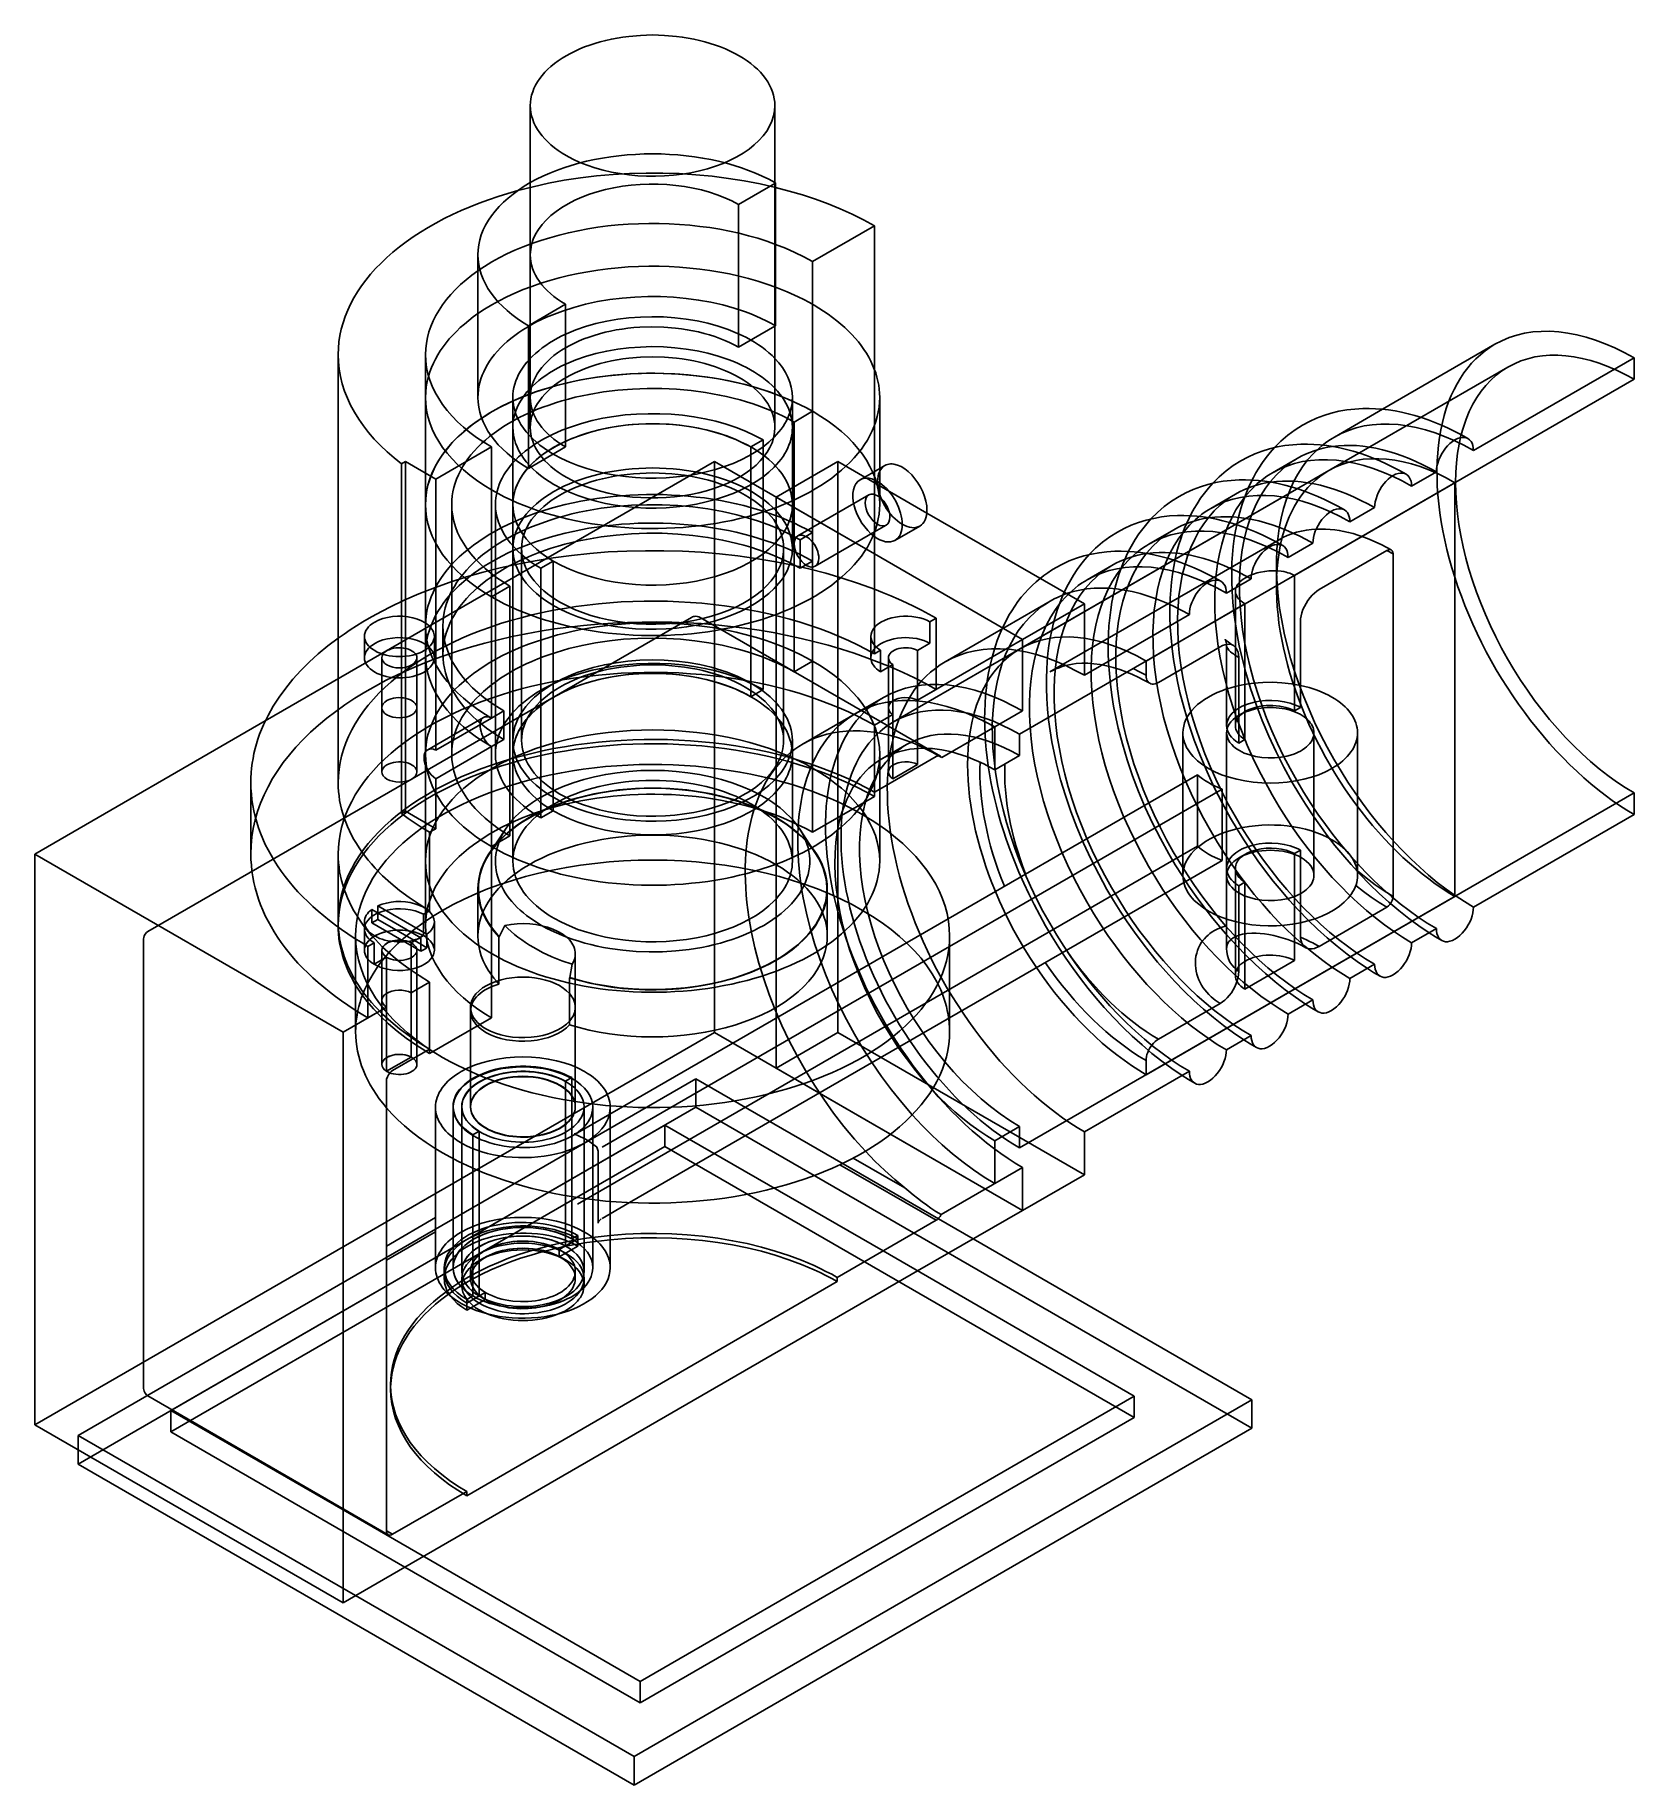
# Model space of a CAD drawing. Header units: metres. Extents: x -71 to 112, y -98 to 102.
import ezdxf

# ---------------------------------------------------------------- set-up
doc = ezdxf.new("R2010")
doc.units = ezdxf.units.M

msp = doc.modelspace()

# ---------------------------------------------------------------- linework, layer by layer
at = {"layer": 'HiddenOutline'}
for p, q in [((9.83, 82.51), (14, 84.92)), ((9.83, 66.18), (9.83, 82.51)), ((-14, 60.42), (-14, 76.75)), ((-14, 76.75), (-14, 56.99)), ((18.31, 71.08), (18.31, 37.52)), ((14, 68.59), (9.83, 66.18)), ((-26, 65.32), (-26, 0)), ((25.39, 44.93), (25.39, 63.67)), ((97.93, 63.9), (27.57, 23.28)), ((-26, 48.17), (-26, 60.42)), ((-16, 48.17), (-16, 60.42)), ((16, 60.42), (16, 48.17)), ((18.31, 58.83), (16.19, 57.6)), ((18.31, 44.95), (18.31, 58.83)), ((78.05, 55.88), (83.56, 59.07)), ((-16, 43.11), (-16, 56.99)), ((16, 43.11), (16, 56.99)), ((16.19, 57.6), (16.19, 36.43)), ((11.24, 54.75), (12.66, 55.56)), ((11.24, 26.17), (11.24, 54.75)), ((12.66, 55.56), (12.66, 26.99)), ((-44.35, 23.39), (7.07, 53.07)), ((7.07, -12.25), (7.07, 53.07)), ((7.07, 53.07), (25.39, 42.5)), ((14.14, 48.99), (21.21, 53.07)), ((21.21, 53.07), (31.39, 47.19)), ((21.21, 53.07), (21.21, -12.25)), ((26, 52.29), (23.75, 50.99)), ((70.97, 51.8), (73.8, 53.43)), ((77.42, 52.06), (42.07, 31.65)), ((-26, 34.29), (-26, 48.17)), ((-23, 19.6), (-23, 48.17)), ((-18, 19.6), (-18, 48.17)), ((-16, 48.17), (-16, 19.6)), ((14.14, 48.99), (14.14, -16.33)), ((25.39, 42.5), (14.14, 48.99)), ((24.75, 49.26), (16.62, 44.57)), ((63.9, 47.72), (66.73, 49.35)), ((16.9, 44.13), (18.31, 44.95)), ((16.9, 40.87), (16.9, 44.13)), ((18.62, 41.1), (25.42, 45.03)), ((45.48, 29), (71.65, 44.1)), ((56.83, 43.63), (59.66, 45.27)), ((-15, 43.11), (-15, 21.15)), ((15, 35.91), (15, 43.11)), ((-12.8, 40.87), (-11.38, 41.68)), ((-12.8, 35.11), (-12.8, 40.87)), ((-11.38, 41.68), (-11.38, 34.68)), ((18.31, 41.68), (16.9, 40.87)), ((18.31, 37.52), (18.31, 41.68)), ((49.76, 39.55), (52.59, 41.19)), ((-16.33, 38.82), (-18.46, 37.6)), ((-16.33, 38.82), (-16.33, 36.49)), ((66.72, 38.27), (66.72, 22.87)), ((33.5, 30.16), (45.52, 37.1)), ((-57.78, -0.69), (4.45, 35.24)), ((-24, 31.03), (-24, 34.29)), ((5.45, 35.24), (32.96, 19.36)), ((-32.99, 33.07), (-32.99, 30.62)), ((-24.99, 33.07), (-24.99, 30.62)), ((24.99, 33.07), (24.99, 30.62)), ((-30.99, 30.62), (-30.99, 24.9)), ((-26.99, 24.9), (-26.99, 30.62)), ((-26, 19.6), (-26, 31.03)), ((18.31, 10.66), (18.31, 30.25)), ((26.99, 30.62), (26.99, 24.9)), ((12.66, 26.99), (11.24, 26.17)), ((17.23, 20.77), (26.43, 26.08)), ((26.43, 26.08), (23.24, 24.24)), ((-30.99, 17.55), (-30.99, 24.9)), ((-26.99, 24.9), (-26.99, 17.55)), ((26.99, 24.9), (26.99, 17.55)), ((-19.36, 23.79), (-25.75, 20.1)), ((25.39, 15.23), (25.39, 22.84)), ((25.39, 22.84), (25.39, 14.74)), ((65.72, 22.04), (65.72, 5.71)), ((75.72, 22.04), (75.72, 5.71)), ((-16, 21.15), (-16, 7.35)), ((26.24, 19.05), (29.07, 20.68)), ((-26, 7.35), (-26, 19.6)), ((-16, 7.35), (-16, 19.6)), ((16, 19.6), (16, 7.35)), ((16, 7.35), (16, 19.6)), ((60.71, 16.27), (60.71, 5.72)), ((62.37, 9.06), (62.37, 17.23)), ((25.39, 14.74), (18.31, 10.66)), ((26, 15.58), (25.39, 15.23)), ((-16.84, 11.02), (-18.66, 8.24)), ((16.84, 11.02), (18.66, 8.24)), ((-36, 0), (-36, 8.16)), ((-36, 8.16), (-36, 0.49)), ((-8.61, -31.92), (62.37, 9.06)), ((73.47, 8.21), (74.17, 8.61)), ((73.47, 8.21), (73.47, 0.17)), ((74.17, 0.3), (74.17, 8.61)), ((65.72, 0.71), (65.72, 6.53)), ((66.72, 6.54), (66.72, -5.71)), ((-20, 4.16), (-20, -1.22)), ((20, -1.22), (20, 4.16)), ((67.82, 4.94), (67.11, 4.53)), ((67.11, 4.53), (67.11, 0.33)), ((67.82, 0.19), (67.82, 4.94)), ((-32.15, 1.82), (-32.15, 0.27)), ((-26.54, -2.97), (-32.15, 0.27)), ((-31.44, 0.68), (-31.44, 1.42)), ((-31.44, 0.68), (-26.54, -2.15)), ((-25.6, 1.63), (-26.23, 1.27)), ((-26.23, 1.27), (-26.23, -1.18)), ((33.83, 0.75), (-8.61, -23.75)), ((-58.28, -52.99), (-58.28, -1.55)), ((-34, -12.17), (-34, -1.22)), ((-32.99, -0.41), (-32.99, -2.86)), ((-32.99, -0.41), (-32.99, -2.86)), ((-26.23, -1.18), (-27.65, -2)), ((-27.65, -2), (-27.65, -7.72)), ((-17.59, -1.33), (-17.59, -3.7)), ((-31.89, -4.45), (-30.47, -3.63)), ((-30.99, -2.86), (-30.99, -15.92)), ((-30.99, -2.86), (-30.99, -8.57)), ((-30.47, -3.63), (-30.47, -5)), ((-26.99, -4.86), (-26.99, -2.86)), ((-8.85, -3.27), (-8.85, -20.74)), ((-5.79, -25.39), (34, -2.42)), ((-9.51, -6.62), (-9.51, -5.99)), ((-27.65, -7.72), (-26.99, -7.34)), ((-26.99, -7.34), (-27.65, -7.72)), ((-17.59, -6.72), (-17.59, -6.31)), ((-30.99, -8.57), (-30.99, -15.92)), ((-20.85, -20.78), (-20.85, -9.39)), ((-20.85, -9.8), (-20.85, -20.74)), ((-8.85, -20.78), (-8.85, -9.39)), ((-2.64, -31.74), (34, -10.58)), ((7.07, -12.25), (-70.71, -57.15)), ((42.36, -32.62), (7.07, -12.25)), ((21.21, -12.25), (14.14, -16.33)), ((21.21, -12.25), (49.43, -28.54)), ((-30.47, -16.7), (-27.65, -15.07)), ((-26.99, -15.01), (-29.77, -16.62)), ((4.95, -17.55), (-65.76, -58.38)), ((-9.26, -17.43), (-9.97, -17.84)), ((-9.97, -17.84), (-9.97, -36.7)), ((-9.26, -35.89), (-9.26, -17.43)), ((4.95, -17.55), (4.95, -20.82)), ((36.7, -35.89), (4.95, -17.55)), ((14.14, -16.33), (42.36, -32.62)), ((-65.76, -61.65), (4.95, -20.82)), ((-24.85, -25.56), (-24.85, -20.82)), ((-22.85, -39.19), (-22.85, -20.74)), ((-22.85, -20.82), (-22.85, -39.19)), ((-21.85, -20.74), (-21.85, -39.6)), ((-21.85, -20.78), (-21.85, -39.6)), ((-7.85, -39.6), (-7.85, -20.78)), ((-6.85, -39.19), (-6.85, -20.82)), ((-4.85, -20.82), (-4.85, -31.6)), ((4.95, -20.82), (68.59, -57.56)), ((1.41, -22.86), (-55.15, -55.52)), ((-19.87, -23.56), (-20.58, -23.96)), ((-20.58, -23.96), (-20.58, -42.42)), ((-19.87, -42.42), (-19.87, -23.56)), ((1.41, -25.31), (1.41, -22.86)), ((26.38, -37.27), (1.41, -22.86)), ((1.41, -25.31), (-55.15, -57.97)), ((-6.24, -25.89), (-6.24, -34.05)), ((55.15, -56.34), (1.41, -25.31)), ((-4.85, -33.01), (-5.79, -33.55)), ((-8.56, -35.89), (-10.68, -37.11)), ((-9.97, -36.7), (-8.56, -35.89)), ((-8.56, -35.48), (-9.26, -35.89)), ((-8.56, -35.89), (-8.56, -35.48)), ((-8.56, -36.7), (-8.56, -35.89)), ((-10.68, -37.93), (-8.56, -36.7)), ((-10.68, -37.11), (-10.68, -37.93)), ((-28.35, -73.44), (30.33, -39.56)), ((-23.85, -39.19), (-23.85, -39.6)), ((-23.85, -40.42), (-23.85, -39.6)), ((-20.85, -40.42), (-20.85, -39.6)), ((-20.85, -40.42), (-20.85, -39.6)), ((-8.85, -39.6), (-8.85, -40.42)), ((-21.85, -41.19), (-21.85, -40.42)), ((-21.28, -43.23), (-19.16, -42.01)), ((-19.16, -42.01), (-19.16, -42.82)), ((-7.85, -40.42), (-7.85, -41.19)), ((-21.28, -43.23), (-19.87, -42.42)), ((-20.58, -42.42), (-21.28, -42.83)), ((-21.28, -42.83), (-21.28, -43.23)), ((-21.28, -43.61), (-21.28, -43.23)), ((-19.16, -42.82), (-20.86, -43.81)), ((-30.27, -69.74), (-57.78, -53.86)), ((-30, -53.07), (-30, -52.58)), ((-55.15, -55.52), (-35.43, -66.91)), ((-55.15, -55.52), (-55.15, -57.97)), ((-55.15, -57.97), (-28.35, -73.44)), ((-65.76, -58.38), (-65.76, -60.01)), ((-65.76, -58.38), (-34.01, -76.71))]:
    msp.add_line(p, q, dxfattribs=at)
for points in [[(14, 85), (13.29, 85.38), (12.55, 85.74), (11.78, 86.08), (10.99, 86.4), (10.16, 86.7), (9.32, 86.97), (8.45, 87.22), (7.56, 87.44), (6.66, 87.64), (5.73, 87.81), (4.8, 87.96), (3.85, 88.08), (2.9, 88.18), (1.94, 88.24), (0.97, 88.28), (0, 88.3), (-0.97, 88.28), (-1.94, 88.24), (-2.9, 88.18), (-3.85, 88.08), (-4.8, 87.96), (-5.73, 87.81), (-6.66, 87.64), (-7.56, 87.44), (-8.45, 87.22), (-9.32, 86.97), (-10.16, 86.7), (-10.99, 86.4), (-11.78, 86.08), (-12.55, 85.74), (-13.29, 85.38), (-14, 85)], [(14.07, 84.45), (12.3, 84.85), (10.5, 85.2), (8.67, 85.49), (6.82, 85.73), (4.94, 85.91), (3.05, 86.03), (1.16, 86.09), (-0.74, 86.1), (-2.64, 86.05), (-4.53, 85.94), (-6.41, 85.77), (-8.27, 85.55), (-10.11, 85.27), (-11.91, 84.93), (-13.69, 84.54), (-15.43, 84.1)], [(14.07, 77.94), (13.07, 78.3), (12.04, 78.63), (10.98, 78.93), (9.9, 79.2), (8.8, 79.44), (7.69, 79.66), (6.55, 79.85), (5.41, 80), (4.25, 80.13), (3.08, 80.22), (1.91, 80.29), (0.74, 80.32), (-0.44, 80.33), (-1.62, 80.3), (-2.79, 80.24), (-3.96, 80.16), (-5.12, 80.04), (-6.27, 79.89), (-7.4, 79.71), (-8.53, 79.5), (-9.63, 79.26), (-10.71, 79), (-11.77, 78.7), (-12.81, 78.38), (-13.82, 78.03), (-14.81, 77.66), (-15.76, 77.26), (-16.68, 76.84), (-17.56, 76.39), (-18.41, 75.92), (-19.23, 75.42), (-20, 74.91)], [(14.07, 73.04), (13.07, 73.4), (12.04, 73.73), (10.98, 74.03), (9.9, 74.3), (8.8, 74.55), (7.69, 74.76), (6.55, 74.95), (5.41, 75.1), (4.25, 75.23), (3.08, 75.33), (1.91, 75.39), (0.74, 75.43), (-0.44, 75.43), (-1.62, 75.4), (-2.79, 75.35), (-3.96, 75.26), (-5.12, 75.14), (-6.27, 74.99), (-7.4, 74.81), (-8.53, 74.6), (-9.63, 74.36), (-10.71, 74.1), (-11.77, 73.8), (-12.81, 73.48), (-13.82, 73.13), (-14.81, 72.76), (-15.76, 72.36), (-16.68, 71.94), (-17.56, 71.49), (-18.41, 71.02), (-19.23, 70.53), (-20, 70.01)], [(14.07, 68.63), (13.54, 68.92), (12.99, 69.2), (12.42, 69.47), (11.84, 69.73), (11.24, 69.97), (10.62, 70.2), (9.35, 70.63), (8.03, 71), (6.66, 71.31), (5.26, 71.56), (3.83, 71.75), (2.38, 71.89), (0.91, 71.96), (-0.56, 71.96), (-2.02, 71.91), (-3.48, 71.79), (-4.91, 71.61), (-6.32, 71.38), (-7.7, 71.08), (-9.03, 70.72), (-10.32, 70.31), (-11.55, 69.85), (-12.14, 69.6), (-12.72, 69.33), (-13.28, 69.06), (-13.82, 68.77), (-14.34, 68.47), (-14.84, 68.16), (-15.32, 67.84), (-15.78, 67.51), (-16.22, 67.17), (-16.64, 66.82), (-17.04, 66.47), (-17.41, 66.1), (-17.76, 65.73), (-18.09, 65.35), (-18.39, 64.96), (-18.67, 64.57), (-18.92, 64.17), (-19.14, 63.77), (-19.34, 63.36), (-19.52, 62.95), (-19.66, 62.53), (-19.78, 62.11), (-19.88, 61.69), (-19.95, 61.27), (-19.99, 60.84), (-20, 60.42)], [(14, 64.89), (13.67, 65.22), (13.32, 65.54), (12.94, 65.86), (12.54, 66.16), (12.12, 66.45), (11.68, 66.73), (11.22, 67.01), (10.74, 67.27), (10.24, 67.52), (9.73, 67.75), (9.2, 67.98), (8.65, 68.19), (7.51, 68.58), (6.32, 68.91), (5.09, 69.18), (3.83, 69.39), (2.54, 69.54), (1.23, 69.63), (-0.09, 69.66), (-1.4, 69.62), (-2.71, 69.52), (-4, 69.37), (-5.26, 69.14), (-6.49, 68.87), (-7.67, 68.53), (-8.8, 68.14), (-9.34, 67.92), (-9.87, 67.69), (-10.38, 67.45), (-10.87, 67.2), (-11.34, 66.93), (-11.8, 66.66), (-12.23, 66.37), (-12.65, 66.08), (-13.04, 65.77), (-13.41, 65.46), (-13.76, 65.13), (-14.08, 64.8), (-14.39, 64.46), (-14.66, 64.12), (-14.91, 63.77), (-15.14, 63.41), (-15.34, 63.05), (-15.51, 62.68), (-15.66, 62.31), (-15.78, 61.94), (-15.88, 61.56), (-15.95, 61.18), (-15.99, 60.8), (-16, 60.42)], [(14, 61.46), (13.67, 61.79), (13.32, 62.11), (12.94, 62.43), (12.54, 62.73), (12.12, 63.02), (11.68, 63.31), (11.22, 63.58), (10.74, 63.84), (10.24, 64.09), (9.73, 64.33), (9.2, 64.55), (8.65, 64.76), (7.51, 65.15), (6.32, 65.48), (5.09, 65.75), (3.83, 65.96), (2.54, 66.11), (1.23, 66.2), (-0.09, 66.23), (-1.4, 66.19), (-2.71, 66.1), (-4, 65.94), (-5.26, 65.72), (-6.49, 65.44), (-7.67, 65.1), (-8.8, 64.71), (-9.34, 64.49), (-9.87, 64.26), (-10.38, 64.02), (-10.87, 63.77), (-11.34, 63.51), (-11.8, 63.23), (-12.23, 62.94), (-12.65, 62.65), (-13.04, 62.34), (-13.41, 62.03), (-13.76, 61.71), (-14.08, 61.37), (-14.39, 61.04), (-14.66, 60.69), (-14.91, 60.34), (-15.14, 59.98), (-15.34, 59.62), (-15.51, 59.25), (-15.66, 58.88), (-15.78, 58.51), (-15.88, 58.13), (-15.95, 57.75), (-15.99, 57.37), (-16, 56.99)], [(-9.97, 66.1), (-10.44, 65.81), (-10.88, 65.51), (-11.29, 65.2), (-11.68, 64.88), (-12.04, 64.54), (-12.38, 64.2), (-12.68, 63.85), (-12.95, 63.49), (-13.2, 63.12), (-13.41, 62.75), (-13.59, 62.37), (-13.74, 61.98), (-13.85, 61.6), (-13.93, 61.21), (-13.98, 60.81), (-14, 60.42)], [(96.43, 66.5), (95.85, 66.14), (95.3, 65.74), (94.77, 65.31), (94.26, 64.84), (93.77, 64.34), (93.32, 63.8), (92.88, 63.23), (92.48, 62.63), (92.1, 61.99), (91.75, 61.32), (91.42, 60.63), (91.13, 59.9), (90.86, 59.14), (90.63, 58.36), (90.42, 57.55), (90.24, 56.71), (90.09, 55.85), (89.98, 54.97), (89.89, 54.06), (89.83, 53.14), (89.8, 52.19), (89.81, 51.23), (89.84, 50.25), (89.91, 49.26), (90, 48.25), (90.13, 47.22), (90.29, 46.19), (90.47, 45.15), (90.69, 44.09), (90.93, 43.03), (91.21, 41.97), (91.51, 40.9), (91.84, 39.83), (92.2, 38.75), (92.59, 37.68), (93, 36.61), (93.44, 35.54), (93.91, 34.47), (94.4, 33.41), (94.91, 32.36), (95.45, 31.32), (96.01, 30.29), (96.59, 29.26), (97.2, 28.26), (97.82, 27.26), (98.47, 26.28), (99.13, 25.32), (99.81, 24.38), (100.51, 23.45), (101.23, 22.55), (101.96, 21.67), (102.7, 20.81), (103.46, 19.97), (104.23, 19.17), (105.01, 18.38), (105.8, 17.63), (106.6, 16.9), (107.41, 16.21), (108.22, 15.54), (109.04, 14.9), (109.87, 14.3), (110.7, 13.73), (111.53, 13.2), (112.36, 12.7)], [(14, 56.99), (13.98, 57.39), (13.93, 57.78), (13.85, 58.18), (13.73, 58.57), (13.58, 58.96), (13.4, 59.34), (13.18, 59.71), (12.93, 60.08), (12.66, 60.45), (12.35, 60.8), (12.01, 61.15), (11.64, 61.48), (11.24, 61.81), (10.82, 62.12), (10.37, 62.42), (9.9, 62.71), (9.4, 62.98), (8.88, 63.24), (8.34, 63.48), (7.78, 63.71), (7.2, 63.92), (6.6, 64.12), (5.99, 64.3), (5.36, 64.46), (4.72, 64.6), (4.06, 64.73), (3.4, 64.83), (2.73, 64.92), (1.37, 65.04), (0, 65.07), (-1.37, 65.04), (-2.73, 64.92), (-3.4, 64.83), (-4.06, 64.73), (-4.72, 64.6), (-5.36, 64.46), (-5.99, 64.3), (-6.6, 64.12), (-7.2, 63.92), (-7.78, 63.71), (-8.34, 63.48), (-8.88, 63.24), (-9.4, 62.98), (-9.9, 62.71), (-10.37, 62.42), (-10.82, 62.12), (-11.24, 61.81), (-11.64, 61.48), (-12.01, 61.15), (-12.35, 60.8), (-12.66, 60.45), (-12.93, 60.08), (-13.18, 59.71), (-13.4, 59.34), (-13.58, 58.96), (-13.73, 58.57), (-13.85, 58.18), (-13.93, 57.78), (-13.98, 57.39), (-14, 56.99)], [(112.36, 62.5), (111.36, 63.05), (110.36, 63.54), (109.36, 63.97), (108.38, 64.33), (107.4, 64.64), (106.44, 64.89), (105.48, 65.07), (104.55, 65.19), (103.63, 65.25), (102.74, 65.25), (101.87, 65.18), (101.02, 65.05), (100.2, 64.85), (99.41, 64.6), (98.66, 64.28), (97.93, 63.9)], [(26, 48.17), (25.97, 48.91), (25.87, 49.64), (25.72, 50.38), (25.5, 51.1), (25.22, 51.82), (24.88, 52.53), (24.48, 53.23), (24.02, 53.92), (23.5, 54.59), (22.93, 55.25), (22.3, 55.89), (21.62, 56.51), (20.88, 57.12), (20.1, 57.7), (19.26, 58.25), (18.38, 58.79), (17.46, 59.3), (16.49, 59.78), (15.49, 60.23), (14.44, 60.65), (13.37, 61.05), (12.26, 61.41), (11.12, 61.74), (9.95, 62.04), (8.76, 62.31), (7.55, 62.54), (6.32, 62.73), (5.07, 62.9), (3.81, 63.02), (2.55, 63.11), (1.28, 63.17), (0, 63.18), (-1.28, 63.17), (-2.55, 63.11), (-3.81, 63.02), (-5.07, 62.9), (-6.32, 62.73), (-7.55, 62.54), (-8.76, 62.31), (-9.95, 62.04), (-11.12, 61.74), (-12.26, 61.41), (-13.37, 61.05), (-14.44, 60.65), (-15.49, 60.23), (-16.49, 59.78), (-17.46, 59.3), (-18.38, 58.79), (-19.26, 58.25), (-20.1, 57.7), (-20.88, 57.12), (-21.62, 56.51), (-22.3, 55.89), (-22.93, 55.25), (-23.5, 54.59), (-24.02, 53.92), (-24.48, 53.23), (-24.88, 52.53), (-25.22, 51.82), (-25.5, 51.1), (-25.72, 50.38), (-25.87, 49.64), (-25.97, 48.91), (-26, 48.17)], [(18.31, 58.83), (17.62, 59.21), (16.91, 59.58), (16.17, 59.93), (15.41, 60.26), (14.63, 60.58), (13.83, 60.88), (13.01, 61.17), (12.18, 61.44), (11.33, 61.69), (10.46, 61.92), (9.58, 62.13), (8.68, 62.32), (7.78, 62.5), (6.86, 62.65), (5.93, 62.79), (5, 62.9), (4.06, 63), (3.11, 63.08), (2.16, 63.13), (1.21, 63.17), (0.25, 63.18), (-0.7, 63.18), (-1.66, 63.15), (-2.61, 63.11), (-3.56, 63.04), (-4.5, 62.96), (-5.44, 62.85), (-6.37, 62.73), (-7.29, 62.58), (-8.21, 62.42), (-9.11, 62.23), (-10, 62.03), (-10.87, 61.81), (-11.73, 61.57), (-12.58, 61.31), (-13.4, 61.04), (-14.21, 60.74), (-15, 60.43), (-15.77, 60.11), (-16.52, 59.76), (-17.25, 59.4), (-17.95, 59.03), (-18.63, 58.64), (-19.29, 58.24), (-19.91, 57.82), (-20.51, 57.4), (-21.09, 56.95), (-21.63, 56.5), (-22.15, 56.04), (-22.63, 55.56), (-23.09, 55.08), (-23.51, 54.58), (-23.9, 54.08), (-24.26, 53.57), (-24.59, 53.05), (-24.88, 52.52), (-25.14, 51.99), (-25.37, 51.46), (-25.56, 50.92), (-25.72, 50.37), (-25.84, 49.83), (-25.93, 49.28), (-25.98, 48.72), (-26, 48.17)], [(-25.65, 62.87), (-25.8, 62.26), (-25.91, 61.65), (-25.98, 61.04), (-26, 60.42)], [(97.93, 63.9), (97.24, 63.46), (96.58, 62.96), (95.97, 62.41), (95.39, 61.79), (94.85, 61.13), (94.36, 60.41), (93.91, 59.63), (93.5, 58.81), (93.14, 57.94), (92.82, 57.03), (92.55, 56.07), (92.33, 55.07), (92.15, 54.03), (92.03, 52.95), (91.95, 51.84), (91.92, 50.7)], [(-26, 60.42), (-25.97, 59.69), (-25.88, 58.96), (-25.72, 58.23), (-25.51, 57.51), (-25.23, 56.79), (-24.89, 56.08), (-24.49, 55.39), (-24.04, 54.7), (-23.53, 54.03), (-22.96, 53.38), (-22.34, 52.74), (-21.66, 52.12), (-20.93, 51.52), (-20.15, 50.94), (-19.33, 50.38), (-18.46, 49.85)], [(16.19, 57.6), (15.58, 57.94), (14.95, 58.26), (14.3, 58.58), (13.63, 58.87), (12.94, 59.15), (12.23, 59.42), (11.5, 59.67), (10.76, 59.91), (10.01, 60.13), (9.24, 60.33), (8.46, 60.52), (7.67, 60.69), (6.06, 60.98), (4.41, 61.21), (2.74, 61.36), (1.06, 61.44), (-0.63, 61.45), (-2.32, 61.38), (-3.99, 61.25), (-5.64, 61.05), (-7.27, 60.77), (-8.06, 60.61), (-8.85, 60.43), (-9.62, 60.23), (-10.38, 60.02), (-11.13, 59.79), (-11.86, 59.55), (-12.58, 59.29), (-13.28, 59.02), (-13.96, 58.73), (-14.62, 58.42), (-15.26, 58.11), (-15.88, 57.78), (-16.48, 57.43), (-17.06, 57.08), (-17.62, 56.71), (-18.15, 56.33), (-18.66, 55.94), (-19.14, 55.54), (-19.59, 55.13), (-20.02, 54.71), (-20.43, 54.28), (-20.8, 53.84), (-21.15, 53.4), (-21.46, 52.94), (-21.75, 52.49), (-22.01, 52.02), (-22.24, 51.55), (-22.44, 51.08), (-22.61, 50.6), (-22.75, 50.12), (-22.86, 49.63), (-22.94, 49.15), (-22.98, 48.66), (-23, 48.17)], [(-16, 60.42), (-15.98, 59.97), (-15.92, 59.52), (-15.83, 59.08), (-15.7, 58.63), (-15.53, 58.19), (-15.32, 57.76), (-15.08, 57.33), (-14.8, 56.91), (-14.49, 56.5), (-14.14, 56.1), (-13.76, 55.71), (-13.35, 55.32), (-12.9, 54.96), (-12.42, 54.6), (-11.92, 54.26), (-11.38, 53.93)], [(-14, 60.42), (-13.98, 60.03), (-13.93, 59.64), (-13.85, 59.25), (-13.74, 58.86), (-13.59, 58.47), (-13.41, 58.1), (-13.2, 57.72), (-12.95, 57.35), (-12.68, 56.99), (-12.38, 56.64), (-12.04, 56.3), (-11.68, 55.97), (-11.29, 55.64), (-10.88, 55.33), (-10.44, 55.03), (-9.97, 54.75)], [(12.66, 55.56), (11.68, 56.08), (10.65, 56.55), (9.55, 56.98), (8.41, 57.36), (7.22, 57.69), (5.99, 57.97), (4.73, 58.2), (3.44, 58.37), (2.13, 58.49), (0.81, 58.55), (-0.51, 58.56), (-1.83, 58.51), (-3.14, 58.41), (-4.43, 58.25), (-5.7, 58.03), (-6.93, 57.76), (-8.13, 57.44), (-9.29, 57.07), (-10.4, 56.66), (-11.45, 56.19), (-12.44, 55.69), (-12.91, 55.42), (-13.36, 55.14), (-13.79, 54.85), (-14.21, 54.55), (-14.6, 54.25), (-14.98, 53.93), (-15.34, 53.61), (-15.67, 53.28), (-15.99, 52.95), (-16.28, 52.61), (-16.55, 52.26), (-16.8, 51.91), (-17.03, 51.55), (-17.23, 51.18), (-17.41, 50.82), (-17.56, 50.44), (-17.7, 50.07), (-17.81, 49.69), (-17.89, 49.32), (-17.95, 48.94), (-17.99, 48.55), (-18, 48.17)], [(16, 56.99), (15.98, 57.42), (15.93, 57.85), (15.84, 58.28), (15.72, 58.71)], [(11.24, 54.75), (10.38, 55.2), (9.46, 55.63), (8.48, 56.01), (7.47, 56.34), (6.41, 56.64), (5.31, 56.89), (4.19, 57.09), (3.05, 57.24), (1.89, 57.35), (0.72, 57.4), (-0.46, 57.41), (-1.63, 57.36), (-2.79, 57.27), (-3.94, 57.13), (-5.07, 56.93), (-6.17, 56.7), (-7.24, 56.41), (-8.26, 56.08), (-9.25, 55.71), (-10.18, 55.3), (-11.06, 54.85), (-11.88, 54.36), (-12.63, 53.84), (-13.32, 53.29), (-13.93, 52.72), (-14.21, 52.42), (-14.47, 52.11), (-14.71, 51.8), (-14.93, 51.49), (-15.13, 51.17), (-15.31, 50.85), (-15.47, 50.52), (-15.61, 50.19), (-15.73, 49.86), (-15.83, 49.53), (-15.9, 49.19), (-15.96, 48.85), (-15.99, 48.51), (-16, 48.17)], [(16, 48.17), (15.98, 48.63), (15.92, 49.08), (15.83, 49.53), (15.69, 49.98), (15.52, 50.42), (15.31, 50.85), (15.06, 51.29), (14.78, 51.71), (14.46, 52.12), (14.11, 52.53), (13.72, 52.92), (13.3, 53.31), (12.85, 53.68), (12.37, 54.03), (11.86, 54.38), (11.31, 54.71), (10.74, 55.02), (10.15, 55.31), (9.53, 55.59), (8.89, 55.85), (8.23, 56.1), (7.54, 56.32), (6.84, 56.52), (6.12, 56.71), (5.39, 56.87), (4.64, 57.01), (3.89, 57.13), (3.12, 57.23), (2.35, 57.31), (1.57, 57.37), (0.79, 57.4), (0, 57.41), (-0.79, 57.4), (-1.57, 57.37), (-2.35, 57.31), (-3.12, 57.23), (-3.89, 57.13), (-4.64, 57.01), (-5.39, 56.87), (-6.12, 56.71), (-6.84, 56.52), (-7.54, 56.32), (-8.23, 56.1), (-8.89, 55.85), (-9.53, 55.59), (-10.15, 55.31), (-10.74, 55.02), (-11.31, 54.71), (-11.86, 54.38), (-12.37, 54.03), (-12.85, 53.68), (-13.3, 53.31), (-13.72, 52.92), (-14.11, 52.53), (-14.46, 52.12), (-14.78, 51.71), (-15.06, 51.29), (-15.31, 50.85), (-15.52, 50.42), (-15.69, 49.98), (-15.83, 49.53), (-15.92, 49.08), (-15.98, 48.63), (-16, 48.17)], [(-16, 56.99), (-15.98, 56.54), (-15.92, 56.09), (-15.83, 55.64), (-15.69, 55.19), (-15.52, 54.75), (-15.31, 54.31), (-15.06, 53.88), (-14.78, 53.46), (-14.46, 53.04), (-14.11, 52.64), (-13.72, 52.24), (-13.3, 51.86), (-12.85, 51.49), (-12.37, 51.13), (-11.86, 50.79), (-11.31, 50.46)], [(-14, 56.99), (-13.98, 56.59), (-13.93, 56.2), (-13.85, 55.81), (-13.73, 55.41), (-13.58, 55.03), (-13.4, 54.65), (-13.18, 54.27), (-12.93, 53.9), (-12.66, 53.54), (-12.35, 53.18), (-12.01, 52.84), (-11.64, 52.5), (-11.24, 52.18), (-10.82, 51.86), (-10.37, 51.56), (-9.9, 51.28)], [(-11.31, 50.46), (-10.45, 50), (-9.53, 49.57), (-8.56, 49.19), (-7.54, 48.84), (-6.48, 48.55), (-5.39, 48.29), (-4.27, 48.09), (-3.12, 47.93), (-1.96, 47.82), (-0.79, 47.76), (0.39, 47.76), (1.57, 47.8), (2.74, 47.89), (3.89, 48.03), (5.02, 48.22), (6.12, 48.46), (7.19, 48.74), (8.23, 49.07), (9.21, 49.44), (10.15, 49.85), (11.03, 50.3), (11.86, 50.79), (12.61, 51.31), (13.3, 51.86), (13.92, 52.44), (14.2, 52.74), (14.46, 53.04), (14.71, 53.35), (14.93, 53.67), (15.13, 53.99), (15.31, 54.31), (15.47, 54.64), (15.61, 54.97), (15.73, 55.3), (15.83, 55.64), (15.9, 55.97), (15.96, 56.31), (15.99, 56.65), (16, 56.99)], [(78.05, 55.88), (78.85, 56.3), (79.68, 56.65), (80.56, 56.93), (81.46, 57.15), (82.39, 57.29), (83.36, 57.37), (84.34, 57.37), (85.35, 57.31), (86.38, 57.18), (87.43, 56.97), (88.5, 56.7), (89.58, 56.36), (90.67, 55.95), (91.77, 55.48), (92.87, 54.94), (93.97, 54.34)], [(-9.9, 51.28), (-9.19, 50.9), (-8.44, 50.54), (-7.65, 50.22), (-6.83, 49.94), (-5.97, 49.68), (-5.08, 49.46), (-4.17, 49.28), (-3.24, 49.13), (-2.3, 49.02), (-1.34, 48.95), (-0.37, 48.91), (0.59, 48.92), (1.55, 48.96), (2.51, 49.04), (3.45, 49.16), (4.38, 49.31), (5.28, 49.51), (6.17, 49.73), (7.02, 50), (7.84, 50.29), (8.62, 50.62), (9.36, 50.98), (10.05, 51.37), (10.7, 51.78), (11.3, 52.22), (11.84, 52.68), (12.33, 53.16), (12.75, 53.66), (13.12, 54.17), (13.43, 54.7), (13.67, 55.24), (13.84, 55.79)], [(71.2, 54.68), (70.71, 54.13), (70.25, 53.56), (69.81, 52.96), (69.4, 52.33), (69.08, 51.8), (68.78, 51.26), (68.49, 50.7), (68.23, 50.12), (67.98, 49.53), (67.75, 48.93), (67.53, 48.31), (67.33, 47.69), (67.11, 46.86), (66.91, 46.01), (66.73, 45.15), (66.59, 44.26), (66.48, 43.36), (66.39, 42.45), (66.33, 41.52), (66.3, 40.57), (66.3, 39.4), (66.34, 38.2), (66.43, 36.99), (66.55, 35.76), (66.72, 34.52), (66.92, 33.27), (67.17, 32), (67.45, 30.73), (67.92, 28.92), (68.47, 27.1), (69.09, 25.28), (69.79, 23.46), (70.55, 21.66), (71.38, 19.87), (72.28, 18.1), (73.24, 16.36), (73.98, 15.1), (74.75, 13.86), (75.56, 12.65), (76.39, 11.46), (77.24, 10.29), (78.12, 9.15), (79.03, 8.05), (79.96, 6.98), (81.01, 5.82), (82.08, 4.72), (83.18, 3.66), (84.3, 2.65), (85.43, 1.69), (86.57, 0.79), (87.73, -0.06), (88.9, -0.85)], [(93.97, 2.08), (92.94, 2.71), (91.9, 3.4), (90.87, 4.14), (89.84, 4.92), (88.82, 5.76), (87.82, 6.65), (86.83, 7.58), (85.85, 8.55), (84.89, 9.56), (83.95, 10.62), (83.03, 11.71), (82.13, 12.83), (81.26, 13.99), (80.42, 15.18), (79.6, 16.4), (78.82, 17.64), (78, 19.01), (77.22, 20.41), (76.48, 21.83), (75.79, 23.27), (75.15, 24.71), (74.55, 26.17), (74, 27.63), (73.5, 29.09), (73.05, 30.55), (72.65, 32.01), (72.31, 33.45), (72.02, 34.88), (71.79, 36.3), (71.61, 37.69), (71.49, 39.06), (71.43, 40.41), (71.42, 41.72), (71.47, 43), (71.58, 44.24), (71.74, 45.44), (71.96, 46.6), (72.23, 47.71), (72.56, 48.77), (72.94, 49.78), (73.38, 50.74), (73.86, 51.64), (74.4, 52.48), (74.99, 53.26), (75.62, 53.98), (76.3, 54.63), (76.66, 54.93), (77.03, 55.21), (77.41, 55.48), (77.8, 55.73), (78.05, 55.88)], [(73.8, 53.43), (74.27, 53.68), (74.74, 53.91), (75.23, 54.12), (75.73, 54.3), (76.24, 54.46), (76.76, 54.6), (77.29, 54.71), (77.84, 54.8)], [(16, 43.11), (15.98, 43.56), (15.92, 44.02), (15.83, 44.47), (15.69, 44.91), (15.52, 45.36), (15.31, 45.79), (15.06, 46.22), (14.78, 46.65), (14.46, 47.06), (14.11, 47.47), (13.72, 47.86), (13.3, 48.24), (12.85, 48.61), (12.37, 48.97), (11.86, 49.31), (11.31, 49.64), (10.74, 49.96), (10.15, 50.25), (9.53, 50.53), (8.89, 50.79), (8.23, 51.03), (7.54, 51.26), (6.84, 51.46), (6.12, 51.65), (5.39, 51.81), (4.64, 51.95), (3.89, 52.07), (3.12, 52.17), (2.35, 52.25), (1.57, 52.3), (0.79, 52.34), (0, 52.35), (-0.79, 52.34), (-1.57, 52.3), (-2.35, 52.25), (-3.12, 52.17), (-3.89, 52.07), (-4.64, 51.95), (-5.39, 51.81), (-6.12, 51.65), (-6.84, 51.46), (-7.54, 51.26), (-8.23, 51.03), (-8.89, 50.79), (-9.53, 50.53), (-10.15, 50.25), (-10.74, 49.96), (-11.31, 49.64), (-11.86, 49.31), (-12.37, 48.97), (-12.85, 48.61), (-13.3, 48.24), (-13.72, 47.86), (-14.11, 47.47), (-14.46, 47.06), (-14.78, 46.65), (-15.06, 46.22), (-15.31, 45.79), (-15.52, 45.36), (-15.69, 44.91), (-15.83, 44.47), (-15.92, 44.02), (-15.98, 43.56), (-16, 43.11)], [(26.58, 52.63), (26.39, 52.5), (26.23, 52.33), (26.09, 52.14), (25.97, 51.92), (25.87, 51.67), (25.81, 51.4), (25.77, 51.11), (25.75, 50.79), (25.77, 50.47), (25.81, 50.13), (25.87, 49.78), (25.97, 49.42), (26.09, 49.06), (26.23, 48.7), (26.39, 48.35), (26.58, 48.01), (26.79, 47.67), (27.01, 47.35), (27.25, 47.05), (27.5, 46.77), (27.76, 46.51), (28.03, 46.28), (28.3, 46.07), (28.58, 45.9), (28.86, 45.75), (29.13, 45.64), (29.4, 45.56), (29.66, 45.52), (29.91, 45.51), (30.15, 45.54), (30.38, 45.6), (30.58, 45.7)], [(89.73, -0.37), (88.69, 0.26), (87.66, 0.95), (86.62, 1.69), (85.6, 2.47), (84.58, 3.31), (83.58, 4.2), (82.58, 5.13), (81.61, 6.1), (80.65, 7.11), (79.7, 8.17), (78.79, 9.26), (77.89, 10.38), (77.02, 11.54), (76.17, 12.73), (75.36, 13.95), (74.57, 15.19), (73.76, 16.56), (72.98, 17.96), (72.24, 19.38), (71.55, 20.82), (70.9, 22.27), (70.3, 23.72), (69.75, 25.18), (69.25, 26.64), (68.81, 28.1), (68.41, 29.56), (68.07, 31), (67.78, 32.43), (67.55, 33.85), (67.37, 35.24), (67.25, 36.61), (67.19, 37.96), (67.18, 39.27), (67.23, 40.55), (67.33, 41.79), (67.5, 42.99), (67.72, 44.15), (67.99, 45.26), (68.32, 46.32), (68.7, 47.33), (69.13, 48.29), (69.62, 49.19), (70.16, 50.03), (70.75, 50.81), (71.38, 51.53), (72.06, 52.18), (72.42, 52.48), (72.79, 52.77), (73.16, 53.03), (73.55, 53.28), (73.8, 53.43)], [(70.97, 51.8), (71.78, 52.22), (72.61, 52.57), (73.48, 52.85), (74.39, 53.07), (75.32, 53.21), (76.28, 53.29), (77.27, 53.29), (78.28, 53.23), (79.31, 53.09), (80.36, 52.89), (81.43, 52.62), (82.51, 52.28), (83.6, 51.87), (84.69, 51.4), (85.8, 50.86), (86.9, 50.26)], [(91.85, 50.66), (90.85, 51.21), (89.85, 51.7), (88.86, 52.13), (87.87, 52.5), (86.89, 52.8), (85.93, 53.05), (84.98, 53.23), (84.04, 53.35), (83.13, 53.41), (82.23, 53.41), (81.36, 53.34), (80.52, 53.21), (79.7, 53.01), (78.91, 52.76), (78.15, 52.44), (77.42, 52.06)], [(15, 43.11), (14.98, 43.54), (14.93, 43.96), (14.84, 44.38), (14.71, 44.8), (14.55, 45.22), (14.35, 45.62), (14.12, 46.03), (13.86, 46.43), (13.56, 46.81), (13.23, 47.19), (12.87, 47.56), (12.47, 47.92), (12.05, 48.27), (11.6, 48.61), (11.11, 48.93), (10.61, 49.23), (10.07, 49.53), (9.52, 49.81), (8.94, 50.07), (8.33, 50.31), (7.71, 50.54), (7.07, 50.75), (6.41, 50.94), (5.74, 51.11), (5.05, 51.27), (4.35, 51.4), (3.64, 51.51), (2.93, 51.6), (2.2, 51.68), (1.47, 51.73), (0.74, 51.76), (0, 51.77), (-0.74, 51.76), (-1.47, 51.73), (-2.2, 51.68), (-2.93, 51.6), (-3.64, 51.51), (-4.35, 51.4), (-5.05, 51.27), (-5.74, 51.11), (-6.41, 50.94), (-7.07, 50.75), (-7.71, 50.54), (-8.33, 50.31), (-8.94, 50.07), (-9.52, 49.81), (-10.07, 49.53), (-10.61, 49.23), (-11.11, 48.93), (-11.6, 48.61), (-12.05, 48.27), (-12.47, 47.92), (-12.87, 47.56), (-13.23, 47.19), (-13.56, 46.81), (-13.86, 46.43), (-14.12, 46.03), (-14.35, 45.62), (-14.55, 45.22), (-14.71, 44.8), (-14.84, 44.38), (-14.93, 43.96), (-14.98, 43.54), (-15, 43.11)], [(23.75, 50.99), (23.49, 50.8), (23.28, 50.54), (23.11, 50.23), (23, 49.86), (22.94, 49.45), (22.93, 49), (22.97, 48.52), (23.07, 48.02), (23.23, 47.52), (23.43, 47.01), (23.67, 46.51), (23.96, 46.04), (24.28, 45.59), (24.63, 45.18), (25, 44.81), (25.39, 44.5)], [(26, 50.64), (25.69, 50.83), (25.38, 50.98), (25.08, 51.09), (24.79, 51.16), (24.5, 51.18), (24.23, 51.16), (23.98, 51.1), (23.75, 50.99)], [(64.13, 50.6), (63.64, 50.05), (63.18, 49.48), (62.74, 48.88), (62.33, 48.25), (62.01, 47.72), (61.71, 47.17), (61.42, 46.61), (61.16, 46.04), (60.91, 45.45), (60.68, 44.85), (60.46, 44.23), (60.26, 43.6), (60.03, 42.78), (59.83, 41.93), (59.66, 41.06), (59.52, 40.18), (59.41, 39.28), (59.32, 38.37), (59.26, 37.44), (59.23, 36.49), (59.23, 35.31), (59.27, 34.12), (59.36, 32.91), (59.48, 31.68), (59.65, 30.44), (59.85, 29.18), (60.1, 27.92), (60.38, 26.65), (60.85, 24.84), (61.4, 23.02), (62.02, 21.2), (62.72, 19.38), (63.48, 17.58), (64.31, 15.79), (65.21, 14.02), (66.17, 12.28), (66.91, 11.02), (67.68, 9.78), (68.48, 8.57), (69.31, 7.37), (70.17, 6.21), (71.05, 5.07), (71.96, 3.97), (72.88, 2.89), (73.94, 1.74), (75.01, 0.64), (76.11, -0.42), (77.22, -1.43), (78.36, -2.39), (79.5, -3.29), (80.66, -4.14), (81.83, -4.93)], [(86.9, -2), (85.86, -1.37), (84.83, -0.68), (83.8, 0.05), (82.77, 0.84), (81.75, 1.68), (80.75, 2.56), (79.75, 3.49), (78.78, 4.47), (77.82, 5.48), (76.88, 6.53), (75.96, 7.63), (75.06, 8.75), (74.19, 9.91), (73.35, 11.1), (72.53, 12.31), (71.75, 13.55), (70.93, 14.93), (70.15, 16.33), (69.41, 17.75), (68.72, 19.18), (68.07, 20.63), (67.48, 22.09), (66.93, 23.55), (66.43, 25.01), (65.98, 26.47), (65.58, 27.93), (65.24, 29.37), (64.95, 30.8), (64.72, 32.22), (64.54, 33.61), (64.42, 34.98), (64.36, 36.32), (64.35, 37.64), (64.4, 38.91), (64.51, 40.16), (64.67, 41.36), (64.89, 42.51), (65.16, 43.62), (65.49, 44.69), (65.87, 45.7), (66.31, 46.65), (66.79, 47.55), (67.33, 48.4), (67.92, 49.18), (68.55, 49.89), (69.23, 50.55), (69.59, 50.85), (69.96, 51.13), (70.34, 51.4), (70.72, 51.65), (70.97, 51.8)], [(66.73, 49.35), (67.19, 49.6), (67.67, 49.83), (68.16, 50.04), (68.66, 50.22), (69.17, 50.38), (69.69, 50.52), (70.22, 50.63), (70.77, 50.72)], [(77.42, 52.06), (76.9, 51.73), (76.4, 51.38), (75.92, 50.99), (75.46, 50.56), (75.02, 50.11), (74.6, 49.62), (74.21, 49.1), (73.84, 48.55), (73.5, 47.98), (73.18, 47.37), (72.89, 46.74), (72.62, 46.08), (72.38, 45.4), (72.16, 44.68), (71.98, 43.95), (71.82, 43.19), (71.68, 42.41), (71.57, 41.61), (71.5, 40.79), (71.44, 39.96), (71.42, 39.1), (71.42, 38.23), (71.45, 37.34), (71.51, 36.44), (71.6, 35.52), (71.71, 34.6), (71.86, 33.66), (72.02, 32.71), (72.22, 31.76), (72.44, 30.8), (72.69, 29.84), (72.97, 28.87), (73.27, 27.89), (73.59, 26.92), (73.94, 25.95), (74.31, 24.98), (74.71, 24.01), (75.13, 23.04), (75.58, 22.08), (76.04, 21.13), (76.53, 20.19), (77.04, 19.25), (77.57, 18.32), (78.12, 17.41), (78.68, 16.51), (79.27, 15.62), (79.87, 14.75), (80.49, 13.89), (81.12, 13.06), (81.77, 12.24), (82.43, 11.44), (83.1, 10.66), (83.79, 9.9), (84.49, 9.17), (85.2, 8.46), (85.91, 7.78), (86.64, 7.12), (87.37, 6.49), (88.11, 5.88), (88.85, 5.31), (89.6, 4.76), (90.35, 4.25), (91.1, 3.76), (91.85, 3.31)], [(18.31, 44.95), (17.62, 45.33), (16.91, 45.7), (16.17, 46.05), (15.41, 46.38), (14.63, 46.7), (13.83, 47), (13.01, 47.29), (12.18, 47.56), (11.33, 47.8), (10.46, 48.04), (9.58, 48.25), (8.68, 48.44), (7.78, 48.62), (6.86, 48.77), (5.93, 48.91), (5, 49.02), (4.06, 49.12), (3.11, 49.2), (2.16, 49.25), (1.21, 49.29), (0.25, 49.3), (-0.7, 49.3), (-1.66, 49.27), (-2.61, 49.23), (-3.56, 49.16), (-4.5, 49.08), (-5.44, 48.97), (-6.37, 48.85), (-7.29, 48.7), (-8.21, 48.54), (-9.11, 48.35), (-10, 48.15), (-10.87, 47.93), (-11.73, 47.69), (-12.58, 47.43), (-13.4, 47.16), (-14.21, 46.86), (-15, 46.55), (-15.77, 46.23), (-16.52, 45.88), (-17.25, 45.52), (-17.95, 45.15), (-18.63, 44.76), (-19.29, 44.36), (-19.91, 43.94), (-20.51, 43.52), (-21.09, 43.07), (-21.63, 42.62), (-22.15, 42.16), (-22.63, 41.68), (-23.09, 41.2), (-23.51, 40.7), (-23.9, 40.2), (-24.26, 39.69), (-24.59, 39.17), (-24.88, 38.64), (-25.14, 38.11), (-25.37, 37.58), (-25.56, 37.04), (-25.72, 36.49), (-25.84, 35.94), (-25.93, 35.4), (-25.98, 34.84), (-26, 34.29)], [(-26, 48.17), (-25.97, 47.44), (-25.88, 46.71), (-25.72, 45.98), (-25.51, 45.26), (-25.23, 44.54), (-24.89, 43.84), (-24.49, 43.14), (-24.04, 42.46), (-23.53, 41.78), (-22.96, 41.13), (-22.34, 40.49), (-21.66, 39.87), (-20.93, 39.27), (-20.15, 38.69), (-19.33, 38.13), (-18.46, 37.6)], [(-26, 48.17), (-25.97, 47.44), (-25.88, 46.71), (-25.72, 45.98), (-25.51, 45.26), (-25.23, 44.54), (-24.89, 43.84), (-24.49, 43.14), (-24.04, 42.46), (-23.53, 41.78), (-22.96, 41.13), (-22.34, 40.49), (-21.66, 39.87), (-20.93, 39.27), (-20.15, 38.69), (-19.33, 38.13), (-18.46, 37.6)], [(16.9, 44.13), (16.26, 44.48), (15.6, 44.82), (14.92, 45.15), (14.22, 45.45), (13.5, 45.75), (12.76, 46.03), (12.01, 46.29), (11.24, 46.54), (10.45, 46.77), (9.65, 46.98), (8.83, 47.18), (8.01, 47.36), (7.17, 47.52), (6.33, 47.66), (4.61, 47.89), (2.87, 48.05), (1.11, 48.13), (-0.65, 48.14), (-2.41, 48.08), (-4.16, 47.94), (-5.89, 47.73), (-6.74, 47.59), (-7.58, 47.44), (-8.41, 47.27), (-9.23, 47.08), (-10.04, 46.88), (-10.83, 46.66), (-11.61, 46.42), (-12.38, 46.16), (-13.12, 45.89), (-13.85, 45.61), (-14.56, 45.31), (-15.25, 44.99), (-15.92, 44.66), (-16.57, 44.31), (-17.2, 43.96), (-17.8, 43.58), (-18.38, 43.2), (-18.94, 42.8), (-19.47, 42.4), (-19.97, 41.98), (-20.44, 41.55), (-20.89, 41.11), (-21.31, 40.66), (-21.7, 40.21), (-22.07, 39.74), (-22.4, 39.27), (-22.7, 38.79), (-22.97, 38.31), (-23.21, 37.82), (-23.42, 37.32), (-23.6, 36.82), (-23.74, 36.32), (-23.85, 35.82), (-23.94, 35.31), (-23.98, 34.8), (-24, 34.29)], [(-23, 48.17), (-22.97, 47.53), (-22.89, 46.88), (-22.75, 46.24), (-22.56, 45.6), (-22.32, 44.96), (-22.02, 44.34), (-21.67, 43.72), (-21.27, 43.12), (-20.82, 42.53), (-20.31, 41.95), (-19.76, 41.38), (-19.17, 40.83), (-18.52, 40.3), (-17.83, 39.79), (-17.1, 39.3), (-16.33, 38.82)], [(-18, 48.17), (-17.98, 47.67), (-17.91, 47.16), (-17.81, 46.66), (-17.66, 46.16), (-17.47, 45.67), (-17.24, 45.18), (-16.96, 44.7), (-16.65, 44.22), (-16.3, 43.76), (-15.9, 43.31), (-15.47, 42.86), (-15.01, 42.44), (-14.51, 42.02), (-13.97, 41.62), (-13.4, 41.23), (-12.8, 40.87)], [(-16, 48.17), (-15.98, 47.72), (-15.92, 47.28), (-15.83, 46.83), (-15.7, 46.39), (-15.53, 45.95), (-15.32, 45.51), (-15.08, 45.09), (-14.8, 44.66), (-14.49, 44.25), (-14.14, 43.85), (-13.76, 43.46), (-13.35, 43.08), (-12.9, 42.71), (-12.42, 42.35), (-11.92, 42.01), (-11.38, 41.68)], [(-16, 48.17), (-15.98, 47.72), (-15.92, 47.27), (-15.83, 46.82), (-15.69, 46.37), (-15.52, 45.93), (-15.31, 45.49), (-15.06, 45.06), (-14.78, 44.64), (-14.46, 44.22), (-14.11, 43.82), (-13.72, 43.42), (-13.3, 43.04), (-12.85, 42.67), (-12.37, 42.31), (-11.86, 41.97), (-11.31, 41.64)], [(-11.31, 41.64), (-10.45, 41.18), (-9.53, 40.75), (-8.56, 40.37), (-7.54, 40.03), (-6.48, 39.73), (-5.39, 39.48), (-4.27, 39.27), (-3.12, 39.11), (-1.96, 39.01), (-0.79, 38.95), (0.39, 38.94), (1.57, 38.98), (2.74, 39.07), (3.89, 39.21), (5.02, 39.4), (6.12, 39.64), (7.19, 39.92), (8.23, 40.25), (9.21, 40.62), (10.15, 41.03), (11.03, 41.48), (11.86, 41.97), (12.61, 42.49), (13.3, 43.04), (13.92, 43.62), (14.2, 43.92), (14.46, 44.22), (14.71, 44.53), (14.93, 44.85), (15.13, 45.17), (15.31, 45.49), (15.47, 45.82), (15.61, 46.15), (15.73, 46.48), (15.83, 46.82), (15.9, 47.16), (15.96, 47.49), (15.99, 47.83), (16, 48.17)], [(24.75, 49.26), (24.58, 49.11), (24.45, 48.91), (24.37, 48.65), (24.34, 48.34), (24.37, 48.01), (24.45, 47.66), (24.58, 47.3), (24.75, 46.95), (24.97, 46.62), (25.21, 46.33), (25.48, 46.09), (25.75, 45.9), (26.03, 45.77), (26.29, 45.71), (26.54, 45.72), (26.75, 45.8)], [(26, 48.99), (25.83, 49.11), (25.66, 49.21), (25.49, 49.28), (25.33, 49.33), (25.17, 49.35), (25.02, 49.35), (24.88, 49.32), (24.75, 49.26)], [(82.66, -4.45), (81.62, -3.82), (80.58, -3.13), (79.55, -2.4), (78.53, -1.61), (77.51, -0.77), (76.5, 0.11), (75.51, 1.04), (74.53, 2.02), (73.57, 3.03), (72.63, 4.09), (71.71, 5.18), (70.82, 6.3), (69.95, 7.46), (69.1, 8.65), (68.29, 9.86), (67.5, 11.1), (66.68, 12.48), (65.91, 13.88), (65.17, 15.3), (64.48, 16.74), (63.83, 18.18), (63.23, 19.64), (62.68, 21.1), (62.18, 22.56), (61.73, 24.02), (61.34, 25.48), (61, 26.92), (60.71, 28.35), (60.48, 29.77), (60.3, 31.16), (60.18, 32.53), (60.12, 33.87), (60.11, 35.19), (60.16, 36.46), (60.26, 37.71), (60.43, 38.91), (60.64, 40.06), (60.92, 41.18), (61.25, 42.24), (61.63, 43.25), (62.06, 44.2), (62.55, 45.1), (63.09, 45.95), (63.67, 46.73), (64.31, 47.44), (64.99, 48.1), (65.35, 48.4), (65.71, 48.68), (66.09, 48.95), (66.48, 49.2), (66.73, 49.35)], [(63.9, 47.72), (64.7, 48.14), (65.54, 48.49), (66.41, 48.77), (67.32, 48.98), (68.25, 49.13), (69.21, 49.2), (70.2, 49.21), (71.21, 49.15), (72.24, 49.01), (73.29, 48.81), (74.36, 48.54), (75.44, 48.2), (76.53, 47.79), (77.62, 47.32), (78.73, 46.78), (79.83, 46.17)], [(57.05, 46.52), (56.57, 45.97), (56.11, 45.39), (55.67, 44.79), (55.26, 44.17), (54.94, 43.64), (54.64, 43.09), (54.35, 42.53), (54.09, 41.96), (53.84, 41.37), (53.6, 40.76), (53.39, 40.15), (53.19, 39.52), (52.96, 38.69), (52.76, 37.85), (52.59, 36.98), (52.45, 36.1), (52.33, 35.2), (52.25, 34.28), (52.19, 33.35), (52.16, 32.41), (52.16, 31.23), (52.2, 30.04), (52.29, 28.82), (52.41, 27.6), (52.58, 26.35), (52.78, 25.1), (53.03, 23.84), (53.31, 22.57), (53.78, 20.76), (54.33, 18.94), (54.95, 17.11), (55.64, 15.3), (56.41, 13.49), (57.24, 11.7), (58.14, 9.94), (59.09, 8.2), (59.84, 6.94), (60.61, 5.7), (61.41, 4.48), (62.24, 3.29), (63.1, 2.13), (63.98, 0.99), (64.89, -0.12), (65.81, -1.19), (66.87, -2.34), (67.94, -3.45), (69.04, -4.5), (70.15, -5.51), (71.28, -6.47), (72.43, -7.37), (73.59, -8.22), (74.76, -9.01)], [(79.83, -6.08), (78.79, -5.45), (77.76, -4.77), (76.72, -4.03), (75.7, -3.24), (74.68, -2.4), (73.68, -1.52), (72.68, -0.59), (71.71, 0.38), (70.75, 1.4), (69.81, 2.45), (68.89, 3.54), (67.99, 4.67), (67.12, 5.83), (66.27, 7.02), (65.46, 8.23), (64.67, 9.47), (63.86, 10.85), (63.08, 12.25), (62.34, 13.67), (61.65, 15.1), (61, 16.55), (60.4, 18.01), (59.85, 19.47), (59.35, 20.93), (58.91, 22.39), (58.51, 23.84), (58.17, 25.29), (57.88, 26.72), (57.65, 28.13), (57.47, 29.53), (57.35, 30.9), (57.29, 32.24), (57.28, 33.55), (57.33, 34.83), (57.44, 36.07), (57.6, 37.27), (57.82, 38.43), (58.09, 39.54), (58.42, 40.6), (58.8, 41.62), (59.23, 42.57), (59.72, 43.47), (60.26, 44.31), (60.85, 45.09), (61.48, 45.81), (62.16, 46.46), (62.52, 46.77), (62.89, 47.05), (63.26, 47.32), (63.65, 47.57), (63.9, 47.72)], [(59.66, 45.27), (60.12, 45.52), (60.6, 45.75), (61.09, 45.96), (61.59, 46.14), (62.1, 46.3), (62.62, 46.44), (63.15, 46.55), (63.69, 46.64)], [(18.31, 41.68), (17.62, 42.06), (16.91, 42.43), (16.17, 42.78), (15.41, 43.12), (14.63, 43.43), (13.83, 43.74), (13.01, 44.02), (12.18, 44.29), (11.33, 44.54), (10.46, 44.77), (9.58, 44.98), (8.68, 45.18), (7.78, 45.35), (6.86, 45.51), (5.93, 45.64), (5, 45.76), (4.06, 45.85), (3.11, 45.93), (2.16, 45.99), (1.21, 46.02), (0.25, 46.04), (-0.7, 46.03), (-1.66, 46.01), (-2.61, 45.96), (-3.56, 45.9), (-4.5, 45.81), (-5.44, 45.71), (-6.37, 45.58), (-7.29, 45.44), (-8.21, 45.27), (-9.11, 45.09), (-10, 44.88), (-10.87, 44.66), (-11.73, 44.42), (-12.58, 44.17), (-13.4, 43.89), (-14.21, 43.6), (-15, 43.29), (-15.77, 42.96), (-16.52, 42.62), (-17.25, 42.26), (-17.95, 41.88), (-18.63, 41.5), (-19.29, 41.09), (-19.91, 40.68), (-20.51, 40.25), (-21.09, 39.81), (-21.63, 39.35), (-22.15, 38.89), (-22.63, 38.41), (-23.09, 37.93), (-23.51, 37.44), (-23.9, 36.93), (-24.26, 36.42), (-24.59, 35.9), (-24.88, 35.38), (-25.14, 34.85), (-25.37, 34.31), (-25.56, 33.77), (-25.72, 33.23), (-25.84, 32.68), (-25.93, 32.13), (-25.98, 31.58), (-26, 31.03)], [(16.9, 40.87), (16.26, 41.22), (15.6, 41.56), (14.92, 41.88), (14.22, 42.19), (13.5, 42.48), (12.76, 42.76), (12.01, 43.02), (11.24, 43.27), (10.45, 43.5), (9.65, 43.71), (8.83, 43.91), (8.01, 44.09), (7.17, 44.25), (6.33, 44.39), (4.61, 44.63), (2.87, 44.78), (1.11, 44.87), (-0.65, 44.88), (-2.41, 44.81), (-4.16, 44.67), (-5.89, 44.46), (-6.74, 44.33), (-7.58, 44.17), (-8.41, 44), (-9.23, 43.82), (-10.04, 43.61), (-10.83, 43.39), (-11.61, 43.15), (-12.38, 42.9), (-13.12, 42.63), (-13.85, 42.34), (-14.56, 42.04), (-15.25, 41.72), (-15.92, 41.39), (-16.57, 41.05), (-17.2, 40.69), (-17.8, 40.32), (-18.38, 39.93), (-18.94, 39.54), (-19.47, 39.13), (-19.97, 38.71), (-20.44, 38.28), (-20.89, 37.85), (-21.31, 37.4), (-21.7, 36.94), (-22.07, 36.48), (-22.4, 36.01), (-22.7, 35.53), (-22.97, 35.04), (-23.21, 34.55), (-23.42, 34.06), (-23.6, 33.56), (-23.74, 33.06), (-23.85, 32.55), (-23.94, 32.04), (-23.98, 31.54), (-24, 31.03)], [(16.62, 44.57), (16.45, 44.42), (16.31, 44.21), (16.23, 43.95), (16.21, 43.65), (16.23, 43.32), (16.31, 42.96), (16.45, 42.61), (16.62, 42.26), (16.84, 41.93), (17.08, 41.64), (17.35, 41.39), (17.62, 41.2), (17.9, 41.07), (18.16, 41.01), (18.41, 41.02), (18.62, 41.1)], [(19.04, 42.02), (19.02, 42.27), (18.97, 42.53), (18.9, 42.79), (18.8, 43.06), (18.67, 43.33), (18.52, 43.58), (18.35, 43.81), (18.16, 44.03), (17.96, 44.22), (17.76, 44.38), (17.55, 44.5), (17.35, 44.59), (17.14, 44.65), (16.95, 44.66), (16.78, 44.63), (16.62, 44.57)], [(75.59, -8.53), (74.55, -7.9), (73.51, -7.22), (72.48, -6.48), (71.46, -5.69), (70.44, -4.85), (69.43, -3.97), (68.44, -3.04), (67.46, -2.07), (66.5, -1.05), (65.56, 0), (64.64, 1.09), (63.75, 2.22), (62.88, 3.38), (62.03, 4.57), (61.22, 5.78), (60.43, 7.02), (59.61, 8.4), (58.84, 9.8), (58.1, 11.22), (57.41, 12.65), (56.76, 14.1), (56.16, 15.56), (55.61, 17.02), (55.11, 18.48), (54.66, 19.94), (54.27, 21.39), (53.93, 22.84), (53.64, 24.27), (53.41, 25.68), (53.23, 27.08), (53.11, 28.45), (53.04, 29.79), (53.04, 31.1), (53.09, 32.38), (53.19, 33.62), (53.35, 34.82), (53.57, 35.98), (53.85, 37.09), (54.18, 38.16), (54.56, 39.17), (54.99, 40.12), (55.48, 41.02), (56.02, 41.86), (56.6, 42.64), (57.24, 43.36), (57.92, 44.01), (58.28, 44.32), (58.64, 44.6), (59.02, 44.87), (59.41, 45.12), (59.66, 45.27)], [(56.83, 43.63), (57.63, 44.05), (58.47, 44.4), (59.34, 44.69), (60.25, 44.9), (61.18, 45.05), (62.14, 45.12), (63.13, 45.13), (64.14, 45.06), (65.17, 44.93), (66.22, 44.73), (67.29, 44.45), (68.37, 44.11), (69.46, 43.71), (70.55, 43.23), (71.66, 42.69), (72.76, 42.09)], [(71.65, 44.1), (72.14, 44.37), (72.66, 44.61), (73.19, 44.81), (73.73, 44.98), (74.29, 45.12), (74.86, 45.23), (75.44, 45.31), (76.04, 45.35), (76.54, 45.36), (77.05, 45.35), (77.57, 45.32), (78.09, 45.26), (78.61, 45.19), (79.14, 45.09), (79.68, 44.97), (80.21, 44.83), (80.75, 44.67), (81.3, 44.48), (81.84, 44.28), (82.39, 44.05), (83.48, 43.54), (84.57, 42.96)], [(25.39, 38.48), (23.58, 39.13), (21.72, 39.74), (19.82, 40.3), (17.88, 40.8), (15.89, 41.25), (13.88, 41.65), (11.83, 41.99), (9.76, 42.28), (7.66, 42.52), (5.55, 42.69), (3.43, 42.81), (1.3, 42.88), (-0.83, 42.88), (-2.96, 42.83), (-5.09, 42.73), (-7.2, 42.56), (-9.3, 42.34), (-11.37, 42.06), (-13.43, 41.73), (-15.45, 41.34), (-17.44, 40.9), (-19.4, 40.41), (-21.31, 39.87), (-23.17, 39.27), (-24.99, 38.63), (-26.75, 37.93), (-28.46, 37.2), (-30.1, 36.41), (-31.68, 35.58), (-32.45, 35.16), (-33.19, 34.72), (-33.92, 34.27), (-34.63, 33.81), (-35.33, 33.34), (-36, 32.86)], [(-16, 43.11), (-15.98, 42.66), (-15.92, 42.21), (-15.83, 41.76), (-15.69, 41.31), (-15.52, 40.87), (-15.31, 40.43), (-15.06, 40), (-14.78, 39.58), (-14.46, 39.16), (-14.11, 38.76), (-13.72, 38.36), (-13.3, 37.98), (-12.85, 37.61), (-12.37, 37.25), (-11.86, 36.91), (-11.31, 36.58)], [(-15, 43.11), (-14.98, 42.69), (-14.93, 42.26), (-14.84, 41.84), (-14.71, 41.42), (-14.55, 41.01), (-14.35, 40.6), (-14.12, 40.19), (-13.86, 39.8), (-13.56, 39.41), (-13.23, 39.03), (-12.87, 38.66), (-12.47, 38.3), (-12.05, 37.95), (-11.6, 37.62), (-11.11, 37.3), (-10.61, 36.99)], [(-11.31, 36.58), (-10.45, 36.12), (-9.53, 35.69), (-8.56, 35.31), (-7.54, 34.96), (-6.48, 34.67), (-5.39, 34.41), (-4.27, 34.21), (-3.12, 34.05), (-1.96, 33.94), (-0.79, 33.88), (0.39, 33.88), (1.57, 33.92), (2.74, 34.01), (3.89, 34.15), (5.02, 34.34), (6.12, 34.58), (7.19, 34.86), (8.23, 35.19), (9.21, 35.56), (10.15, 35.97), (11.03, 36.42), (11.86, 36.91), (12.61, 37.43), (13.3, 37.98), (13.92, 38.56), (14.2, 38.86), (14.46, 39.16), (14.71, 39.47), (14.93, 39.79), (15.13, 40.11), (15.31, 40.43), (15.47, 40.76), (15.61, 41.09), (15.73, 41.42), (15.83, 41.76), (15.9, 42.09), (15.96, 42.43), (15.99, 42.77), (16, 43.11)], [(-10.61, 36.99), (-9.8, 36.55), (-8.94, 36.16), (-8.02, 35.79), (-7.07, 35.47), (-6.08, 35.19), (-5.05, 34.96), (-4, 34.76), (-2.93, 34.62), (-1.84, 34.52), (-0.74, 34.46), (0.37, 34.45), (1.47, 34.49), (2.56, 34.58), (3.64, 34.71), (4.71, 34.89), (5.74, 35.11), (6.74, 35.38), (7.71, 35.68), (8.64, 36.03), (9.52, 36.42), (10.34, 36.84), (11.11, 37.3), (11.83, 37.78), (12.47, 38.3), (13.05, 38.84), (13.56, 39.41), (13.99, 39.99), (14.35, 40.6), (14.64, 41.21), (14.75, 41.53), (14.84, 41.84), (14.91, 42.16), (14.96, 42.47), (14.99, 42.79), (15, 43.11)], [(49.98, 42.43), (49.5, 41.88), (49.03, 41.31), (48.6, 40.71), (48.19, 40.09), (47.87, 39.56), (47.57, 39.01), (47.28, 38.45), (47.01, 37.87), (46.77, 37.28), (46.53, 36.68), (46.32, 36.07), (46.12, 35.44), (45.89, 34.61), (45.69, 33.76), (45.52, 32.9), (45.38, 32.02), (45.26, 31.12), (45.18, 30.2), (45.12, 29.27), (45.09, 28.33), (45.09, 27.15), (45.13, 25.95), (45.21, 24.74), (45.34, 23.51), (45.5, 22.27), (45.71, 21.02), (45.96, 19.76), (46.24, 18.49), (46.71, 16.67), (47.26, 14.85), (47.88, 13.03), (48.57, 11.22), (49.34, 9.41), (50.17, 7.62), (51.07, 5.85), (52.02, 4.11), (52.77, 2.86), (53.54, 1.62), (54.34, 0.4), (55.17, -0.79), (56.03, -1.96), (56.91, -3.09), (57.82, -4.2), (58.74, -5.27), (59.79, -6.42), (60.87, -7.53), (61.97, -8.59), (63.08, -9.6), (64.21, -10.55), (65.36, -11.46), (66.52, -12.3), (67.69, -13.1)], [(72.76, -10.17), (71.72, -9.53), (70.69, -8.85), (69.65, -8.11), (68.63, -7.32), (67.61, -6.49), (66.6, -5.6), (65.61, -4.67), (64.63, -3.7), (63.67, -2.68), (62.73, -1.63), (61.81, -0.54), (60.92, 0.59), (60.05, 1.74), (59.2, 2.93), (58.39, 4.15), (57.6, 5.39), (56.79, 6.77), (56.01, 8.17), (55.27, 9.58), (54.58, 11.02), (53.93, 12.47), (53.33, 13.92), (52.78, 15.38), (52.28, 16.85), (51.83, 18.31), (51.44, 19.76), (51.1, 21.21), (50.81, 22.64), (50.58, 24.05), (50.4, 25.45), (50.28, 26.82), (50.22, 28.16), (50.21, 29.47), (50.26, 30.75), (50.36, 31.99), (50.53, 33.19), (50.74, 34.35), (51.02, 35.46), (51.35, 36.52), (51.73, 37.53), (52.16, 38.49), (52.65, 39.39), (53.19, 40.23), (53.77, 41.01), (54.41, 41.73), (55.09, 42.38), (55.45, 42.68), (55.82, 42.97), (56.19, 43.24), (56.58, 43.49), (56.83, 43.63)], [(52.59, 41.19), (53.05, 41.44), (53.53, 41.67), (54.02, 41.87), (54.51, 42.06), (55.03, 42.22), (55.55, 42.35), (56.08, 42.47), (56.62, 42.56)], [(18.62, 41.1), (18.8, 41.25), (18.93, 41.45), (19.01, 41.71), (19.04, 42.02)], [(68.52, -12.61), (67.48, -11.98), (66.44, -11.3), (65.41, -10.56), (64.38, -9.77), (63.37, -8.94), (62.36, -8.05), (61.37, -7.12), (60.39, -6.15), (59.43, -5.13), (58.49, -4.08), (57.57, -2.99), (56.68, -1.86), (55.8, -0.7), (54.96, 0.48), (54.15, 1.7), (53.36, 2.94), (52.54, 4.32), (51.76, 5.72), (51.03, 7.14), (50.34, 8.57), (49.69, 10.02), (49.09, 11.47), (48.54, 12.93), (48.04, 14.4), (47.59, 15.86), (47.2, 17.31), (46.85, 18.76), (46.57, 20.19), (46.33, 21.6), (46.16, 23), (46.04, 24.37), (45.97, 25.71), (45.97, 27.02), (46.02, 28.3), (46.12, 29.54), (46.28, 30.74), (46.5, 31.9), (46.78, 33.01), (47.1, 34.07), (47.49, 35.08), (47.92, 36.04), (48.41, 36.94), (48.95, 37.78), (49.53, 38.56), (50.17, 39.28), (50.85, 39.93), (51.2, 40.23), (51.57, 40.52), (51.95, 40.79), (52.34, 41.04), (52.59, 41.19)], [(49.76, 39.55), (50.56, 39.97), (51.4, 40.32), (52.27, 40.6), (53.18, 40.82), (54.11, 40.96), (55.07, 41.04), (56.06, 41.04), (57.07, 40.98), (58.1, 40.85), (59.15, 40.64), (60.22, 40.37), (61.29, 40.03), (62.38, 39.62), (63.48, 39.15), (64.58, 38.61), (65.69, 38.01)], [(73.47, 40.05), (73.19, 40.19), (72.95, 40.29), (72.74, 40.36), (72.53, 40.42), (72.25, 40.48), (71.98, 40.53), (71.48, 40.58), (71.01, 40.59), (70.55, 40.56), (70.09, 40.51), (69.61, 40.43), (69.22, 40.33), (68.79, 40.19), (68.58, 40.12), (68.37, 40.03), (68.13, 39.92), (67.89, 39.79)], [(60.62, -17.18), (59.45, -16.39), (58.3, -15.55), (57.16, -14.65), (56.03, -13.69), (54.92, -12.69), (53.83, -11.64), (52.75, -10.54), (51.7, -9.39), (50.78, -8.32), (49.88, -7.22), (49, -6.09), (48.14, -4.93), (47.32, -3.75), (46.52, -2.54), (45.74, -1.31), (45, -0.05), (44.33, 1.15), (43.68, 2.37), (43.07, 3.59), (42.49, 4.83), (41.94, 6.08), (41.42, 7.34), (40.94, 8.6), (40.49, 9.86), (40.18, 10.8), (39.88, 11.75), (39.61, 12.69), (39.36, 13.63), (39.13, 14.57), (38.92, 15.5), (38.73, 16.43), (38.57, 17.35), (38.42, 18.27), (38.3, 19.19), (38.2, 20.09), (38.12, 20.99), (38.06, 21.88), (38.02, 22.76), (38.01, 23.63), (38.02, 24.49), (38.06, 25.4), (38.12, 26.3), (38.21, 27.18), (38.32, 28.04), (38.46, 28.89), (38.63, 29.72), (38.82, 30.54), (39.05, 31.34), (39.24, 31.97), (39.46, 32.59), (39.69, 33.19), (39.94, 33.79), (40.21, 34.37), (40.5, 34.93), (40.8, 35.48), (41.12, 36.01), (41.47, 36.54), (41.83, 37.05), (42.21, 37.54), (42.61, 38.01), (43.02, 38.46), (43.45, 38.9), (43.9, 39.31), (44.37, 39.71)], [(65.69, -14.25), (64.65, -13.62), (63.61, -12.93), (62.58, -12.19), (61.56, -11.41), (60.54, -10.57), (59.53, -9.68), (58.54, -8.75), (57.56, -7.78), (56.6, -6.77), (55.66, -5.71), (54.74, -4.62), (53.85, -3.5), (52.98, -2.34), (52.13, -1.15), (51.32, 0.07), (50.53, 1.31), (49.71, 2.68), (48.94, 4.08), (48.2, 5.5), (47.51, 6.94), (46.86, 8.38), (46.26, 9.84), (45.71, 11.3), (45.21, 12.76), (44.76, 14.22), (44.37, 15.68), (44.03, 17.12), (43.74, 18.55), (43.51, 19.97), (43.33, 21.36), (43.21, 22.73), (43.14, 24.08), (43.14, 25.39), (43.19, 26.67), (43.29, 27.91), (43.46, 29.11), (43.67, 30.27), (43.95, 31.38), (44.28, 32.44), (44.66, 33.45), (45.09, 34.41), (45.58, 35.31), (46.12, 36.15), (46.7, 36.93), (47.34, 37.65), (48.02, 38.3), (48.38, 38.6), (48.74, 38.88), (49.12, 39.15), (49.51, 39.4), (49.76, 39.55)], [(67.89, 39.79), (67.63, 39.62), (67.42, 39.47), (67.27, 39.34), (67.14, 39.21), (67.01, 39.05), (66.9, 38.9), (66.83, 38.75), (66.77, 38.61), (66.73, 38.44), (66.72, 38.27)], [(66.72, 38.27), (66.73, 38.11), (66.77, 37.95), (66.83, 37.78), (66.92, 37.61), (67.09, 37.38), (67.2, 37.26), (67.34, 37.13), (67.54, 36.97), (67.82, 36.79)], [(25.39, 31.07), (24.43, 31.6), (23.44, 32.1), (22.42, 32.59), (21.37, 33.06), (20.29, 33.5), (19.18, 33.92), (18.05, 34.31), (16.89, 34.68), (15.71, 35.03), (14.51, 35.35), (13.29, 35.65), (12.05, 35.92), (10.8, 36.16), (9.53, 36.37), (8.24, 36.56), (6.95, 36.72), (5.65, 36.86), (4.34, 36.96), (3.02, 37.04), (1.7, 37.09), (0.37, 37.11), (-0.95, 37.11), (-2.27, 37.07), (-3.59, 37.01), (-4.91, 36.92), (-6.21, 36.8), (-7.51, 36.66), (-8.8, 36.48), (-10.08, 36.28), (-11.34, 36.06), (-12.59, 35.8), (-13.82, 35.52), (-15.04, 35.21), (-16.23, 34.88), (-17.4, 34.53), (-18.55, 34.14), (-19.67, 33.74), (-20.76, 33.31), (-21.83, 32.86), (-22.87, 32.38), (-23.87, 31.89), (-24.85, 31.37), (-25.79, 30.83), (-26.7, 30.27), (-27.57, 29.7), (-28.4, 29.1), (-29.19, 28.49), (-29.95, 27.87), (-30.66, 27.22), (-31.33, 26.56), (-31.96, 25.89), (-32.55, 25.21), (-33.09, 24.51), (-33.59, 23.8), (-34.05, 23.08), (-34.45, 22.36), (-34.81, 21.62), (-35.13, 20.88), (-35.39, 20.13), (-35.61, 19.38), (-35.78, 18.62), (-35.9, 17.86), (-35.98, 17.09), (-36, 16.33)], [(61.45, -16.7), (60.41, -16.07), (59.37, -15.38), (58.34, -14.64), (57.31, -13.86), (56.3, -13.02), (55.29, -12.13), (54.3, -11.2), (53.32, -10.23), (52.36, -9.22), (51.42, -8.16), (50.5, -7.07), (49.6, -5.95), (48.73, -4.79), (47.89, -3.6), (47.07, -2.38), (46.29, -1.14), (45.47, 0.23), (44.69, 1.63), (43.96, 3.05), (43.26, 4.49), (42.62, 5.94), (42.02, 7.39), (41.47, 8.85), (40.97, 10.31), (40.52, 11.77), (40.13, 13.23), (39.78, 14.67), (39.5, 16.1), (39.26, 17.52), (39.09, 18.91), (38.97, 20.28), (38.9, 21.63), (38.89, 22.94), (38.94, 24.22), (39.05, 25.46), (39.21, 26.66), (39.43, 27.82), (39.7, 28.93), (40.03, 29.99), (40.42, 31), (40.85, 31.96), (41.34, 32.86), (41.87, 33.7), (42.46, 34.48), (43.1, 35.2), (43.78, 35.85), (44.13, 36.15), (44.5, 36.44), (44.88, 36.7), (45.27, 36.95), (45.52, 37.1)], [(45.52, 37.1), (45.97, 37.35), (46.43, 37.57), (46.91, 37.78), (47.39, 37.96)], [(32.46, 26.99), (31.24, 27.66), (29.97, 28.31), (28.67, 28.93), (27.33, 29.53), (25.95, 30.09), (24.53, 30.63), (23.09, 31.14), (21.61, 31.61), (20.1, 32.05), (18.56, 32.46), (17, 32.84), (15.42, 33.19), (13.82, 33.5), (12.19, 33.77), (10.55, 34.01), (8.9, 34.22), (7.23, 34.39), (5.56, 34.53), (3.88, 34.63), (2.19, 34.69), (0.5, 34.72), (-1.19, 34.71), (-2.88, 34.67), (-4.57, 34.59), (-6.25, 34.48), (-7.92, 34.33), (-9.58, 34.14), (-11.23, 33.92), (-12.86, 33.66), (-14.48, 33.37), (-16.08, 33.05), (-17.65, 32.69), (-19.2, 32.3), (-20.72, 31.88), (-22.22, 31.42), (-23.69, 30.93), (-25.12, 30.41), (-26.52, 29.86), (-27.88, 29.29), (-29.21, 28.68), (-30.5, 28.05), (-31.74, 27.39), (-32.95, 26.7), (-34.1, 25.99), (-35.22, 25.25), (-36.28, 24.49), (-37.3, 23.71), (-38.26, 22.91), (-39.17, 22.09), (-40.03, 21.24), (-40.84, 20.39), (-41.59, 19.51), (-42.29, 18.62), (-42.92, 17.71), (-43.5, 16.8), (-44.02, 15.87), (-44.48, 14.93), (-44.88, 13.98), (-45.22, 13.02), (-45.5, 12.06), (-45.72, 11.09), (-45.88, 10.12), (-45.97, 9.14), (-46, 8.16)], [(-31.82, 34.7), (-32.08, 34.53), (-32.32, 34.35), (-32.52, 34.16), (-32.69, 33.95), (-32.82, 33.74), (-32.91, 33.52), (-32.97, 33.29), (-32.99, 33.07)], [(-24.99, 33.07), (-25, 33.24), (-25.03, 33.41), (-25.09, 33.57), (-25.16, 33.74), (-25.26, 33.9), (-25.38, 34.06), (-25.67, 34.35), (-26.03, 34.62), (-26.45, 34.85), (-26.93, 35.05), (-27.46, 35.2), (-28.02, 35.31), (-28.6, 35.37), (-29.19, 35.37), (-29.77, 35.33), (-30.34, 35.24), (-30.88, 35.1), (-31.37, 34.92), (-31.82, 34.7)], [(18.31, 30.25), (17.62, 30.63), (16.91, 31), (16.17, 31.35), (15.41, 31.69), (14.63, 32), (13.83, 32.31), (13.01, 32.59), (12.18, 32.86), (11.33, 33.11), (10.46, 33.34), (9.58, 33.55), (8.68, 33.75), (7.78, 33.92), (6.86, 34.08), (5.93, 34.21), (5, 34.33), (4.06, 34.42), (3.11, 34.5), (2.16, 34.56), (1.21, 34.59), (0.25, 34.61), (-0.7, 34.6), (-1.66, 34.58), (-2.61, 34.53), (-3.56, 34.47), (-4.5, 34.38), (-5.44, 34.27), (-6.37, 34.15), (-7.29, 34), (-8.21, 33.84), (-9.11, 33.66), (-10, 33.45), (-10.87, 33.23), (-11.73, 32.99), (-12.58, 32.73), (-13.4, 32.46), (-14.21, 32.17), (-15, 31.86), (-15.77, 31.53), (-16.52, 31.19), (-17.25, 30.83), (-17.95, 30.45), (-18.63, 30.07), (-19.29, 29.66), (-19.91, 29.25), (-20.51, 28.82), (-21.09, 28.38), (-21.63, 27.92), (-22.15, 27.46), (-22.63, 26.98), (-23.09, 26.5), (-23.51, 26), (-23.9, 25.5), (-24.26, 24.99), (-24.59, 24.47), (-24.88, 23.95), (-25.14, 23.42), (-25.37, 22.88), (-25.56, 22.34), (-25.72, 21.79), (-25.84, 21.25), (-25.93, 20.7), (-25.98, 20.15), (-26, 19.6)], [(18.31, 30.25), (17.62, 30.63), (16.91, 31), (16.17, 31.35), (15.41, 31.69), (14.63, 32), (13.83, 32.31), (13.01, 32.59), (12.18, 32.86), (11.33, 33.11), (10.46, 33.34), (9.58, 33.55), (8.68, 33.75), (7.78, 33.92), (6.86, 34.08), (5.93, 34.21), (5, 34.33), (4.06, 34.42), (3.11, 34.5), (2.16, 34.56), (1.21, 34.59), (0.25, 34.61), (-0.7, 34.6), (-1.66, 34.58), (-2.61, 34.53), (-3.56, 34.47), (-4.5, 34.38), (-5.44, 34.27), (-6.37, 34.15), (-7.29, 34), (-8.21, 33.84), (-9.11, 33.66), (-10, 33.45), (-10.87, 33.23), (-11.73, 32.99), (-12.58, 32.73), (-13.4, 32.46), (-14.21, 32.17), (-15, 31.86), (-15.77, 31.53), (-16.52, 31.19), (-17.25, 30.83), (-17.95, 30.45), (-18.63, 30.07), (-19.29, 29.66), (-19.91, 29.25), (-20.51, 28.82), (-21.09, 28.38), (-21.63, 27.92), (-22.15, 27.46), (-22.63, 26.98), (-23.09, 26.5), (-23.51, 26), (-23.9, 25.5), (-24.26, 24.99), (-24.59, 24.47), (-24.88, 23.95), (-25.14, 23.42), (-25.37, 22.88), (-25.56, 22.34), (-25.72, 21.79), (-25.84, 21.25), (-25.93, 20.7), (-25.98, 20.15), (-26, 19.6)], [(-26, 34.29), (-25.97, 33.56), (-25.88, 32.83), (-25.72, 32.1), (-25.51, 31.38), (-25.23, 30.66), (-24.89, 29.96), (-24.49, 29.26), (-24.04, 28.58), (-23.53, 27.9), (-22.96, 27.25), (-22.34, 26.61), (-21.66, 25.99), (-20.93, 25.39), (-20.15, 24.81), (-19.33, 24.25), (-18.46, 23.72)], [(-24, 34.29), (-23.97, 33.62), (-23.89, 32.94), (-23.74, 32.27), (-23.54, 31.6), (-23.29, 30.94), (-22.98, 30.29), (-22.61, 29.65), (-22.19, 29.02), (-21.72, 28.4), (-21.2, 27.79), (-20.62, 27.2), (-20, 26.63), (-19.33, 26.08), (-18.61, 25.54), (-17.85, 25.03), (-17.04, 24.54)], [(5.45, 35.24), (5.3, 35.31), (5.12, 35.36), (4.95, 35.37), (4.81, 35.36), (4.67, 35.33), (4.55, 35.29), (4.45, 35.24)], [(25.39, 34.07), (25.21, 33.83), (25.09, 33.58), (25.02, 33.33), (24.99, 33.07)], [(-32.99, 33.07), (-32.97, 32.84), (-32.91, 32.62), (-32.82, 32.4), (-32.69, 32.18), (-32.52, 31.98), (-32.32, 31.79), (-32.08, 31.6), (-31.82, 31.44), (-31.53, 31.28), (-31.21, 31.15), (-30.88, 31.03), (-30.52, 30.93), (-30.15, 30.86), (-29.77, 30.8), (-29.38, 30.77), (-28.99, 30.76), (-28.6, 30.77), (-28.21, 30.8), (-27.83, 30.86), (-27.46, 30.93), (-27.11, 31.03), (-26.77, 31.15), (-26.45, 31.28), (-26.16, 31.44), (-25.9, 31.6), (-25.67, 31.79), (-25.46, 31.98), (-25.3, 32.18), (-25.16, 32.4), (-25.07, 32.62), (-25.01, 32.84), (-24.99, 33.07)], [(-31.82, 32.25), (-32.08, 32.08), (-32.32, 31.9), (-32.52, 31.71), (-32.69, 31.5), (-32.82, 31.29), (-32.91, 31.07), (-32.97, 30.84), (-32.99, 30.62)], [(-24.99, 30.62), (-25, 30.79), (-25.03, 30.96), (-25.09, 31.12), (-25.16, 31.29), (-25.26, 31.45), (-25.38, 31.61), (-25.67, 31.9), (-26.03, 32.17), (-26.45, 32.4), (-26.93, 32.6), (-27.46, 32.75), (-28.02, 32.86), (-28.6, 32.92), (-29.19, 32.93), (-29.77, 32.88), (-30.34, 32.79), (-30.88, 32.66), (-31.37, 32.47), (-31.82, 32.25)], [(15, 29.66), (14.37, 29.96), (13.72, 30.25), (13.05, 30.53), (12.37, 30.79), (11.67, 31.04), (10.96, 31.27), (10.23, 31.49), (9.49, 31.69), (7.97, 32.05), (6.42, 32.35), (4.83, 32.58), (3.21, 32.74), (1.58, 32.84), (-0.06, 32.87), (-1.69, 32.84), (-3.32, 32.74), (-4.94, 32.57), (-6.52, 32.33), (-8.08, 32.03), (-9.59, 31.67), (-10.33, 31.46), (-11.06, 31.24), (-11.77, 31.01), (-12.46, 30.76), (-13.15, 30.49), (-13.81, 30.21), (-14.46, 29.92), (-15.08, 29.62), (-15.69, 29.3), (-16.28, 28.97), (-16.85, 28.63), (-17.4, 28.28), (-17.92, 27.92), (-18.43, 27.54), (-18.91, 27.16), (-19.36, 26.77), (-19.79, 26.36), (-20.2, 25.95), (-20.57, 25.53), (-20.93, 25.1), (-21.25, 24.67), (-21.55, 24.23), (-21.83, 23.78), (-22.07, 23.33), (-22.29, 22.87), (-22.48, 22.41), (-22.64, 21.95), (-22.77, 21.48), (-22.87, 21.01), (-22.94, 20.54), (-22.99, 20.07), (-23, 19.6)], [(24.99, 33.07), (25.02, 32.81), (25.09, 32.56), (25.21, 32.31), (25.39, 32.07)], [(56.5, 30.25), (55.5, 30.8), (54.5, 31.29), (53.5, 31.71), (52.52, 32.08), (51.54, 32.39), (50.57, 32.64), (49.62, 32.82), (48.69, 32.94), (47.77, 33), (46.88, 32.99), (46.01, 32.93), (45.16, 32.79), (44.34, 32.6), (43.55, 32.34), (42.79, 32.03), (42.07, 31.65)], [(65.71, 32.16), (65.66, 32.45), (65.63, 32.56), (65.59, 32.66), (65.55, 32.72), (65.54, 32.74)], [(65.54, 32.74), (65.55, 32.73), (65.59, 32.68), (65.67, 32.61), (65.78, 32.51), (65.92, 32.41), (66.08, 32.29), (66.28, 32.16), (66.49, 32.03)], [(-32.99, 30.62), (-32.97, 30.39), (-32.91, 30.17), (-32.82, 29.95), (-32.69, 29.73), (-32.52, 29.53), (-32.32, 29.34), (-32.08, 29.15), (-31.82, 28.99), (-31.53, 28.83), (-31.21, 28.7), (-30.88, 28.58), (-30.52, 28.49), (-30.15, 28.41), (-29.77, 28.35), (-29.38, 28.32), (-28.99, 28.31), (-28.6, 28.32), (-28.21, 28.35), (-27.83, 28.41), (-27.46, 28.49), (-27.11, 28.58), (-26.77, 28.7), (-26.45, 28.83), (-26.16, 28.99), (-25.9, 29.15), (-25.67, 29.34), (-25.46, 29.53), (-25.3, 29.73), (-25.16, 29.95), (-25.07, 30.17), (-25.01, 30.39), (-24.99, 30.62)], [(-30.41, 31.44), (-30.65, 31.26), (-30.84, 31.06), (-30.95, 30.84), (-30.99, 30.62)], [(-30.99, 30.62), (-30.95, 30.39), (-30.84, 30.18), (-30.65, 29.98), (-30.41, 29.8), (-30.1, 29.66), (-29.76, 29.55), (-29.38, 29.49), (-28.99, 29.46), (-28.6, 29.49), (-28.23, 29.55), (-27.88, 29.66), (-27.58, 29.8), (-27.33, 29.98), (-27.14, 30.18), (-27.03, 30.39), (-26.99, 30.62)], [(-26.99, 30.62), (-27.01, 30.79), (-27.08, 30.95), (-27.18, 31.11), (-27.33, 31.26), (-27.51, 31.39), (-27.72, 31.51), (-27.96, 31.61), (-28.23, 31.69), (-28.51, 31.74), (-28.8, 31.77), (-29.09, 31.77), (-29.38, 31.75), (-29.67, 31.71), (-29.93, 31.64), (-30.18, 31.55), (-30.41, 31.44)], [(-26, 31.03), (-25.97, 30.29), (-25.88, 29.56), (-25.72, 28.83), (-25.51, 28.11), (-25.23, 27.4), (-24.89, 26.69), (-24.49, 25.99), (-24.04, 25.31), (-23.53, 24.64), (-22.96, 23.98), (-22.34, 23.34), (-21.66, 22.72), (-20.93, 22.12), (-20.15, 21.54), (-19.33, 20.99), (-18.46, 20.45)], [(-24, 31.03), (-23.98, 30.5), (-23.93, 29.96), (-23.84, 29.44), (-23.72, 28.91), (-23.56, 28.39), (-23.37, 27.87), (-23.14, 27.35), (-22.88, 26.84), (-22.58, 26.34), (-22.26, 25.84), (-21.89, 25.35), (-21.5, 24.87), (-21.08, 24.4), (-20.62, 23.94), (-20.13, 23.49), (-19.62, 23.05)], [(15, 24.36), (14.74, 24.74), (14.46, 25.1), (14.15, 25.46), (13.81, 25.81), (13.44, 26.16), (13.05, 26.49), (12.64, 26.81), (12.2, 27.12), (11.74, 27.43), (11.25, 27.71), (10.75, 27.99), (10.22, 28.25), (9.68, 28.5), (9.11, 28.74), (8.53, 28.96), (7.93, 29.17), (7.32, 29.36), (6.7, 29.54), (5.41, 29.84), (4.08, 30.08), (2.72, 30.25), (1.33, 30.35), (-0.06, 30.38), (-1.45, 30.35), (-2.83, 30.24), (-4.19, 30.06), (-5.51, 29.82), (-6.16, 29.67), (-6.8, 29.51), (-7.42, 29.33), (-8.03, 29.14), (-8.63, 28.93), (-9.21, 28.7), (-9.77, 28.46), (-10.31, 28.21), (-10.83, 27.95), (-11.33, 27.67), (-11.81, 27.38), (-12.27, 27.07), (-12.71, 26.76), (-13.12, 26.44), (-13.51, 26.1), (-13.87, 25.76), (-14.2, 25.4), (-14.51, 25.04), (-14.79, 24.67), (-15.04, 24.3), (-15.26, 23.92), (-15.46, 23.53), (-15.62, 23.14), (-15.76, 22.75), (-15.86, 22.35), (-15.94, 21.95), (-15.98, 21.55), (-16, 21.15)], [(25.6, 31.84), (25.34, 31.56), (25.15, 31.26), (25.03, 30.94), (24.99, 30.62)], [(24.99, 30.62), (25.01, 30.4), (25.06, 30.18), (25.15, 29.97), (25.28, 29.76), (25.43, 29.56), (25.62, 29.37), (25.84, 29.19), (26.09, 29.03)], [(33.5, 30.16), (32.92, 29.8), (32.37, 29.41), (31.83, 28.98), (31.33, 28.51), (30.84, 28.01), (30.38, 27.47), (29.95, 26.9), (29.55, 26.29), (29.17, 25.66), (28.82, 24.99), (28.49, 24.29), (28.2, 23.56), (27.93, 22.81), (27.69, 22.02), (27.49, 21.21), (27.31, 20.38), (27.16, 19.52), (27.04, 18.63), (26.96, 17.73), (26.9, 16.8), (26.87, 15.86), (26.88, 14.9), (26.91, 13.92), (26.98, 12.92), (27.07, 11.91), (27.2, 10.89), (27.35, 9.86), (27.54, 8.81), (27.76, 7.76), (28, 6.7), (28.28, 5.64), (28.58, 4.57), (28.91, 3.49), (29.27, 2.42), (29.66, 1.35), (30.07, 0.27), (30.51, -0.8), (30.97, -1.86), (31.46, -2.92), (31.98, -3.97), (32.52, -5.01), (33.08, -6.05), (33.66, -7.07), (34.27, -8.08), (34.89, -9.07), (35.54, -10.05), (36.2, -11.01), (36.88, -11.96), (37.58, -12.88), (38.3, -13.79), (39.03, -14.67), (39.77, -15.53), (40.53, -16.36), (41.3, -17.17), (42.08, -17.95), (42.87, -18.71), (43.67, -19.43), (44.48, -20.13), (45.29, -20.79), (46.11, -21.43), (46.94, -22.03), (47.76, -22.6), (48.6, -23.14), (49.43, -23.64)], [(49.43, 28.62), (48.32, 29.22), (47.22, 29.76), (46.12, 30.23), (45.03, 30.64), (43.95, 30.98), (42.89, 31.25), (41.84, 31.46), (40.81, 31.59), (39.8, 31.66), (38.81, 31.65), (37.85, 31.57), (36.91, 31.43), (36.01, 31.21), (35.14, 30.93), (34.3, 30.58), (33.5, 30.16)], [(42.07, 31.65), (41.41, 31.23), (40.78, 30.76), (40.19, 30.23), (39.63, 29.66), (39.11, 29.03), (38.62, 28.35), (38.18, 27.63), (37.78, 26.86), (37.41, 26.05), (37.09, 25.19), (36.82, 24.29), (36.58, 23.36), (36.39, 22.39), (36.24, 21.38), (36.14, 20.34), (36.08, 19.27)], [(25.39, 22.9), (24.43, 23.43), (23.44, 23.94), (22.42, 24.43), (21.37, 24.89), (20.29, 25.33), (19.18, 25.75), (18.05, 26.15), (16.89, 26.52), (15.71, 26.87), (14.51, 27.19), (13.29, 27.48), (12.05, 27.75), (10.8, 27.99), (9.53, 28.21), (8.24, 28.4), (6.95, 28.56), (5.65, 28.69), (4.34, 28.8), (3.02, 28.88), (1.7, 28.93), (0.37, 28.95), (-0.95, 28.94), (-2.27, 28.91), (-3.59, 28.85), (-4.91, 28.76), (-6.21, 28.64), (-7.51, 28.49), (-8.8, 28.32), (-10.08, 28.12), (-11.34, 27.89), (-12.59, 27.64), (-13.82, 27.36), (-15.04, 27.05), (-16.23, 26.72), (-17.4, 26.36), (-18.55, 25.98), (-19.67, 25.57), (-20.76, 25.14), (-21.83, 24.69), (-22.87, 24.22), (-23.87, 23.72), (-24.85, 23.2), (-25.79, 22.67), (-26.7, 22.11), (-27.57, 21.53), (-28.4, 20.94), (-29.19, 20.33), (-29.95, 19.7), (-30.66, 19.06), (-31.33, 18.4), (-31.96, 17.73), (-32.55, 17.04), (-33.09, 16.34), (-33.59, 15.64), (-34.05, 14.92), (-34.45, 14.19), (-34.81, 13.46), (-35.13, 12.71), (-35.39, 11.96), (-35.61, 11.21), (-35.78, 10.45), (-35.9, 9.69), (-35.98, 8.93), (-36, 8.16)], [(25.39, 22.9), (24.43, 23.43), (23.44, 23.94), (22.42, 24.43), (21.37, 24.89), (20.29, 25.33), (19.18, 25.75), (18.05, 26.15), (16.89, 26.52), (15.71, 26.87), (14.51, 27.19), (13.29, 27.48), (12.05, 27.75), (10.8, 27.99), (9.53, 28.21), (8.24, 28.4), (6.95, 28.56), (5.65, 28.69), (4.34, 28.8), (3.02, 28.88), (1.7, 28.93), (0.37, 28.95), (-0.95, 28.94), (-2.27, 28.91), (-3.59, 28.85), (-4.91, 28.76), (-6.21, 28.64), (-7.51, 28.49), (-8.8, 28.32), (-10.08, 28.12), (-11.34, 27.89), (-12.59, 27.64), (-13.82, 27.36), (-15.04, 27.05), (-16.23, 26.72), (-17.4, 26.36), (-18.55, 25.98), (-19.67, 25.57), (-20.76, 25.14), (-21.83, 24.69), (-22.87, 24.22), (-23.87, 23.72), (-24.85, 23.2), (-25.79, 22.67), (-26.7, 22.11), (-27.57, 21.53), (-28.4, 20.94), (-29.19, 20.33), (-29.95, 19.7), (-30.66, 19.06), (-31.33, 18.4), (-31.96, 17.73), (-32.55, 17.04), (-33.09, 16.34), (-33.59, 15.64), (-34.05, 14.92), (-34.45, 14.19), (-34.81, 13.46), (-35.13, 12.71), (-35.39, 11.96), (-35.61, 11.21), (-35.78, 10.45), (-35.9, 9.69), (-35.98, 8.93), (-36, 8.16)], [(12.66, 26.99), (11.68, 27.5), (10.65, 27.98), (9.55, 28.4), (8.41, 28.78), (7.22, 29.12), (5.99, 29.4), (4.73, 29.62), (3.44, 29.8), (2.13, 29.92), (0.81, 29.98), (-0.51, 29.98), (-1.83, 29.93), (-3.14, 29.83), (-4.43, 29.67), (-5.7, 29.45), (-6.93, 29.19), (-8.13, 28.87), (-9.29, 28.5), (-10.4, 28.08), (-11.45, 27.62), (-12.44, 27.11), (-12.91, 26.84), (-13.36, 26.56), (-13.79, 26.27), (-14.21, 25.98), (-14.6, 25.67), (-14.98, 25.36), (-15.34, 25.04), (-15.67, 24.71), (-15.99, 24.37), (-16.28, 24.03), (-16.55, 23.68), (-16.8, 23.33), (-17.03, 22.97), (-17.23, 22.61), (-17.41, 22.24), (-17.56, 21.87), (-17.7, 21.49), (-17.81, 21.12), (-17.89, 20.74), (-17.95, 20.36), (-17.99, 19.98), (-18, 19.6)], [(11.24, 26.17), (10.38, 26.63), (9.46, 27.05), (8.48, 27.43), (7.47, 27.77), (6.41, 28.06), (5.31, 28.31), (4.19, 28.51), (3.05, 28.66), (1.89, 28.77), (0.72, 28.82), (-0.46, 28.83), (-1.63, 28.79), (-2.79, 28.69), (-3.94, 28.55), (-5.07, 28.36), (-6.17, 28.12), (-7.24, 27.83), (-8.26, 27.51), (-9.25, 27.13), (-10.18, 26.72), (-11.06, 26.27), (-11.88, 25.79), (-12.63, 25.27), (-13.32, 24.72), (-13.93, 24.14), (-14.21, 23.84), (-14.47, 23.54), (-14.71, 23.23), (-14.93, 22.91), (-15.13, 22.59), (-15.31, 22.27), (-15.47, 21.94), (-15.61, 21.61), (-15.73, 21.28), (-15.83, 20.95), (-15.9, 20.61), (-15.96, 20.27), (-15.99, 19.94), (-16, 19.6)], [(16, 19.6), (15.98, 20.05), (15.92, 20.5), (15.83, 20.95), (15.69, 21.4), (15.52, 21.84), (15.31, 22.28), (15.06, 22.71), (14.78, 23.13), (14.46, 23.55), (14.11, 23.95), (13.72, 24.34), (13.3, 24.73), (12.85, 25.1), (12.37, 25.46), (11.86, 25.8), (11.31, 26.13), (10.74, 26.44), (10.15, 26.74), (9.53, 27.02), (8.89, 27.28), (8.23, 27.52), (7.54, 27.74), (6.84, 27.95), (6.12, 28.13), (5.39, 28.29), (4.64, 28.44), (3.89, 28.56), (3.12, 28.66), (2.35, 28.73), (1.57, 28.79), (0.79, 28.82), (0, 28.83), (-0.79, 28.82), (-1.57, 28.79), (-2.35, 28.73), (-3.12, 28.66), (-3.89, 28.56), (-4.64, 28.44), (-5.39, 28.29), (-6.12, 28.13), (-6.84, 27.95), (-7.54, 27.74), (-8.23, 27.52), (-8.89, 27.28), (-9.53, 27.02), (-10.15, 26.74), (-10.74, 26.44), (-11.31, 26.13), (-11.86, 25.8), (-12.37, 25.46), (-12.85, 25.1), (-13.3, 24.73), (-13.72, 24.34), (-14.11, 23.95), (-14.46, 23.55), (-14.78, 23.13), (-15.06, 22.71), (-15.31, 22.28), (-15.52, 21.84), (-15.69, 21.4), (-15.83, 20.95), (-15.92, 20.5), (-15.98, 20.05), (-16, 19.6)], [(15, 21.15), (14.98, 21.57), (14.93, 22), (14.84, 22.42), (14.71, 22.84), (14.55, 23.25), (14.35, 23.66), (14.12, 24.06), (13.86, 24.46), (13.56, 24.85), (13.23, 25.23), (12.87, 25.6), (12.47, 25.96), (12.05, 26.31), (11.6, 26.64), (11.11, 26.96), (10.61, 27.27), (10.07, 27.56), (9.52, 27.84), (8.94, 28.1), (8.33, 28.35), (7.71, 28.58), (7.07, 28.78), (6.41, 28.98), (5.74, 29.15), (5.05, 29.3), (4.35, 29.43), (3.64, 29.55), (2.93, 29.64), (2.2, 29.71), (1.47, 29.77), (0.74, 29.8), (0, 29.81), (-0.74, 29.8), (-1.47, 29.77), (-2.2, 29.71), (-2.93, 29.64), (-3.64, 29.55), (-4.35, 29.43), (-5.05, 29.3), (-5.74, 29.15), (-6.41, 28.98), (-7.07, 28.78), (-7.71, 28.58), (-8.33, 28.35), (-8.94, 28.1), (-9.52, 27.84), (-10.07, 27.56), (-10.61, 27.27), (-11.11, 26.96), (-11.6, 26.64), (-12.05, 26.31), (-12.47, 25.96), (-12.87, 25.6), (-13.23, 25.23), (-13.56, 24.85), (-13.86, 24.46), (-14.12, 24.06), (-14.35, 23.66), (-14.55, 23.25), (-14.71, 22.84), (-14.84, 22.42), (-14.93, 22), (-14.98, 21.57), (-15, 21.15)], [(54.29, 28.98), (53.5, 29.27), (52.73, 29.51), (51.97, 29.7), (51.24, 29.84), (50.52, 29.94), (49.83, 29.99), (49.16, 29.99), (48.51, 29.95), (48.09, 29.9), (47.68, 29.82), (47.29, 29.73), (46.9, 29.62), (46.53, 29.49), (46.17, 29.35), (45.82, 29.18), (45.48, 29)], [(-26.99, 24.9), (-27.01, 25.07), (-27.08, 25.24), (-27.18, 25.4), (-27.33, 25.54), (-27.51, 25.68), (-27.72, 25.8), (-27.96, 25.89), (-28.23, 25.97), (-28.51, 26.02), (-28.8, 26.05), (-29.09, 26.06), (-29.38, 26.04), (-29.67, 25.99), (-29.93, 25.92), (-30.18, 25.83), (-30.41, 25.72)], [(-26.99, 24.9), (-27.01, 25.07), (-27.08, 25.24), (-27.18, 25.4), (-27.33, 25.54), (-27.51, 25.68), (-27.72, 25.8), (-27.96, 25.89), (-28.23, 25.97), (-28.51, 26.02), (-28.8, 26.05), (-29.09, 26.06), (-29.38, 26.04), (-29.67, 25.99), (-29.93, 25.92), (-30.18, 25.83), (-30.41, 25.72)], [(26.43, 26.08), (25.85, 25.72), (25.29, 25.33), (24.76, 24.89), (24.25, 24.43), (23.77, 23.92), (23.31, 23.39), (22.88, 22.82), (22.47, 22.21), (22.1, 21.58), (21.74, 20.91), (21.42, 20.21), (21.13, 19.48), (20.86, 18.73), (20.62, 17.94), (20.42, 17.13), (20.24, 16.3), (20.09, 15.44), (19.97, 14.55), (19.88, 13.65), (19.83, 12.72), (19.8, 11.78), (19.81, 10.81), (19.84, 9.83), (19.91, 8.84), (20, 7.83), (20.13, 6.81), (20.28, 5.77), (20.47, 4.73), (20.69, 3.68), (20.93, 2.62), (21.2, 1.55), (21.51, 0.48), (21.84, -0.59), (22.2, -1.66), (22.58, -2.74), (23, -3.81), (23.44, -4.88), (23.9, -5.94), (24.39, -7), (24.91, -8.05), (25.45, -9.1), (26.01, -10.13), (26.59, -11.15), (27.19, -12.16), (27.82, -13.16), (28.47, -14.13), (29.13, -15.1), (29.81, -16.04), (30.51, -16.96), (31.23, -17.87), (31.96, -18.75), (32.7, -19.61), (33.46, -20.44), (34.23, -21.25), (35.01, -22.03), (35.8, -22.79), (36.6, -23.51), (37.41, -24.21), (38.22, -24.88), (39.04, -25.51), (39.87, -26.11), (40.69, -26.68), (41.52, -27.22), (42.36, -27.72)], [(26.43, 26.08), (25.85, 25.72), (25.29, 25.33), (24.76, 24.89), (24.25, 24.43), (23.77, 23.92), (23.31, 23.39), (22.88, 22.82), (22.47, 22.21), (22.1, 21.58), (21.74, 20.91), (21.42, 20.21), (21.13, 19.48), (20.86, 18.73), (20.62, 17.94), (20.42, 17.13), (20.24, 16.3), (20.09, 15.44), (19.97, 14.55), (19.88, 13.65), (19.83, 12.72), (19.8, 11.78), (19.81, 10.81), (19.84, 9.83), (19.91, 8.84), (20, 7.83), (20.13, 6.81), (20.28, 5.77), (20.47, 4.73), (20.69, 3.68), (20.93, 2.62), (21.2, 1.55), (21.51, 0.48), (21.84, -0.59), (22.2, -1.66), (22.58, -2.74), (23, -3.81), (23.44, -4.88), (23.9, -5.94), (24.39, -7), (24.91, -8.05), (25.45, -9.1), (26.01, -10.13), (26.59, -11.15), (27.19, -12.16), (27.82, -13.16), (28.47, -14.13), (29.13, -15.1), (29.81, -16.04), (30.51, -16.96), (31.23, -17.87), (31.96, -18.75), (32.7, -19.61), (33.46, -20.44), (34.23, -21.25), (35.01, -22.03), (35.8, -22.79), (36.6, -23.51), (37.41, -24.21), (38.22, -24.88), (39.04, -25.51), (39.87, -26.11), (40.69, -26.68), (41.52, -27.22), (42.36, -27.72)], [(42.36, 24.54), (41.25, 25.14), (40.15, 25.68), (39.05, 26.15), (37.96, 26.56), (36.88, 26.9), (35.82, 27.17), (34.77, 27.37), (33.73, 27.51), (32.72, 27.57), (31.74, 27.57), (30.77, 27.49), (29.84, 27.35), (28.94, 27.13), (28.06, 26.85), (27.23, 26.5), (26.43, 26.08)], [(42.36, 24.54), (41.25, 25.14), (40.15, 25.68), (39.05, 26.15), (37.96, 26.56), (36.88, 26.9), (35.82, 27.17), (34.77, 27.37), (33.73, 27.51), (32.72, 27.57), (31.74, 27.57), (30.77, 27.49), (29.84, 27.35), (28.94, 27.13), (28.06, 26.85), (27.23, 26.5), (26.43, 26.08)], [(74.17, 27.46), (73.13, 27.65), (72.05, 27.77), (70.96, 27.82), (69.87, 27.8), (68.78, 27.71), (67.72, 27.55), (66.7, 27.33), (66.2, 27.2), (65.72, 27.05)], [(-30.41, 25.72), (-30.65, 25.54), (-30.84, 25.35), (-30.95, 25.13), (-30.99, 24.9)], [(-30.41, 25.72), (-30.65, 25.54), (-30.84, 25.35), (-30.95, 25.13), (-30.99, 24.9)], [(-30.99, 24.9), (-30.95, 24.68), (-30.84, 24.46), (-30.65, 24.26), (-30.41, 24.09), (-30.1, 23.94), (-29.76, 23.84), (-29.38, 23.77), (-28.99, 23.75), (-28.6, 23.77), (-28.23, 23.84), (-27.88, 23.94), (-27.58, 24.09), (-27.33, 24.26), (-27.14, 24.46), (-27.03, 24.68), (-26.99, 24.9)], [(-30.99, 24.9), (-30.95, 24.68), (-30.84, 24.46), (-30.65, 24.26), (-30.41, 24.09), (-30.1, 23.94), (-29.76, 23.84), (-29.38, 23.77), (-28.99, 23.75), (-28.6, 23.77), (-28.23, 23.84), (-27.88, 23.94), (-27.58, 24.09), (-27.33, 24.26), (-27.14, 24.46), (-27.03, 24.68), (-26.99, 24.9)], [(23.24, 24.24), (22.77, 23.95), (22.31, 23.64), (21.87, 23.3), (21.44, 22.94), (21.03, 22.55), (20.64, 22.14), (20.26, 21.7), (19.9, 21.25), (19.55, 20.77), (19.23, 20.27), (18.92, 19.75), (18.63, 19.2), (18.36, 18.64), (18.11, 18.06), (17.87, 17.45), (17.66, 16.83), (17.47, 16.19), (17.29, 15.54), (17.14, 14.86), (17, 14.17), (16.89, 13.46), (16.79, 12.74), (16.72, 12), (16.66, 11.25), (16.63, 10.49), (16.62, 9.71), (16.62, 8.92), (16.65, 8.12), (16.7, 7.31), (16.77, 6.49), (16.86, 5.66), (16.97, 4.82), (17.09, 3.98), (17.24, 3.13), (17.41, 2.27), (17.6, 1.41), (18.04, -0.33), (18.55, -2.08), (19.13, -3.84), (19.79, -5.59), (20.52, -7.33), (21.32, -9.07), (22.18, -10.78), (23.1, -12.46), (24.08, -14.11), (25.12, -15.73), (26.21, -17.3), (27.34, -18.82), (28.52, -20.28), (29.73, -21.69)], [(39.17, 22.7), (38.07, 23.3), (36.96, 23.84), (35.87, 24.31), (34.78, 24.72), (33.7, 25.06), (32.63, 25.33), (31.58, 25.54), (30.55, 25.67), (29.54, 25.74), (28.55, 25.73), (27.59, 25.65), (26.66, 25.51), (25.75, 25.3), (24.88, 25.01), (24.05, 24.66), (23.24, 24.24)], [(27.51, 25.68), (27.29, 25.51), (27.13, 25.32), (27.03, 25.11), (26.99, 24.9)], [(27.51, 25.68), (27.29, 25.51), (27.13, 25.32), (27.03, 25.11), (26.99, 24.9)], [(26.99, 24.9), (27.03, 24.69), (27.13, 24.49), (27.29, 24.3), (27.51, 24.13)], [(26.99, 24.9), (27.03, 24.69), (27.13, 24.49), (27.29, 24.3), (27.51, 24.13)], [(42, 21.88), (41, 22.43), (40, 22.92), (39.01, 23.35), (38.02, 23.71), (37.04, 24.02), (36.08, 24.27), (35.13, 24.45), (34.19, 24.57), (33.28, 24.63), (32.38, 24.63), (31.51, 24.56), (30.67, 24.43), (29.85, 24.23), (29.06, 23.97), (28.3, 23.66), (27.57, 23.28)], [(74.17, 24.94), (73.9, 25.08), (73.61, 25.21), (72.99, 25.43), (72.32, 25.59), (71.61, 25.7), (70.89, 25.74), (70.16, 25.73), (69.44, 25.65), (68.75, 25.51), (68.11, 25.32), (67.8, 25.2), (67.51, 25.07), (67.24, 24.93), (66.99, 24.78), (66.76, 24.62), (66.55, 24.45), (66.36, 24.27), (66.19, 24.08), (66.05, 23.89), (65.93, 23.69), (65.84, 23.48), (65.77, 23.28), (65.73, 23.07), (65.72, 22.86)], [(67.82, 24.39), (67.42, 24.21), (67.06, 24.01), (66.73, 23.78), (66.45, 23.54), (66.21, 23.29), (66.01, 23.02), (65.86, 22.74), (65.77, 22.45)], [(67.82, 24.46), (67.57, 24.29), (67.35, 24.11), (67.16, 23.92), (67, 23.72), (66.88, 23.52), (66.79, 23.3), (66.74, 23.09), (66.72, 22.87)], [(26, 7.35), (25.97, 8.09), (25.87, 8.82), (25.72, 9.55), (25.5, 10.28), (25.22, 11), (24.88, 11.71), (24.48, 12.41), (24.02, 13.09), (23.5, 13.77), (22.93, 14.42), (22.3, 15.07), (21.62, 15.69), (20.88, 16.29), (20.1, 16.87), (19.26, 17.43), (18.38, 17.96), (17.46, 18.47), (16.49, 18.95), (15.49, 19.41), (14.44, 19.83), (13.37, 20.22), (12.26, 20.59), (11.12, 20.92), (9.95, 21.22), (8.76, 21.48), (7.55, 21.71), (6.32, 21.91), (5.07, 22.07), (3.81, 22.2), (2.55, 22.29), (1.28, 22.34), (0, 22.36), (-1.28, 22.34), (-2.55, 22.29), (-3.81, 22.2), (-5.07, 22.07), (-6.32, 21.91), (-7.55, 21.71), (-8.76, 21.48), (-9.95, 21.22), (-11.12, 20.92), (-12.26, 20.59), (-13.37, 20.22), (-14.44, 19.83), (-15.49, 19.41), (-16.49, 18.95), (-17.46, 18.47), (-18.38, 17.96), (-19.26, 17.43), (-20.1, 16.87), (-20.88, 16.29), (-21.62, 15.69), (-22.3, 15.07), (-22.93, 14.42), (-23.5, 13.77), (-24.02, 13.09), (-24.48, 12.41), (-24.88, 11.71), (-25.22, 11), (-25.5, 10.28), (-25.72, 9.55), (-25.87, 8.82), (-25.97, 8.09), (-26, 7.35)], [(-19.36, 23.79), (-19.48, 23.7), (-19.58, 23.58), (-19.64, 23.46), (-19.69, 23.31), (-19.72, 23.17), (-19.74, 22.97)], [(-18.46, 23.72), (-18.58, 23.78), (-18.69, 23.82), (-18.86, 23.86), (-19.04, 23.88), (-19.19, 23.86), (-19.36, 23.79)], [(29.67, 20.92), (28.79, 21.24), (27.93, 21.52), (27.07, 21.76), (26.22, 21.95), (25.38, 22.1), (24.56, 22.2), (23.75, 22.26), (22.95, 22.27), (22.17, 22.24), (21.4, 22.16), (20.66, 22.04), (19.93, 21.88), (19.22, 21.66), (18.54, 21.41), (17.87, 21.11), (17.23, 20.77)], [(27.57, 23.28), (27.05, 22.95), (26.55, 22.59), (26.07, 22.2), (25.6, 21.78), (25.17, 21.32), (24.75, 20.84), (24.36, 20.32), (23.99, 19.77), (23.65, 19.2), (23.33, 18.59), (23.04, 17.96), (22.77, 17.3), (22.53, 16.61), (22.31, 15.9), (22.13, 15.17), (21.96, 14.41), (21.83, 13.63), (21.72, 12.83), (21.64, 12.01), (21.59, 11.17), (21.57, 10.32), (21.57, 9.45), (21.6, 8.56), (21.66, 7.66), (21.75, 6.74), (21.86, 5.82), (22.01, 4.88), (22.17, 3.93), (22.37, 2.98), (22.59, 2.02), (22.84, 1.05), (23.11, 0.09), (23.41, -0.89), (23.74, -1.86), (24.09, -2.83), (24.46, -3.8), (24.86, -4.77), (25.28, -5.74), (25.73, -6.7), (26.19, -7.65), (26.68, -8.6), (27.19, -9.53), (27.72, -10.46), (28.27, -11.37), (28.83, -12.27), (29.42, -13.16), (30.02, -14.03), (30.64, -14.89), (31.27, -15.73), (31.92, -16.54), (32.58, -17.34), (33.25, -18.12), (33.94, -18.88), (34.64, -19.61), (35.34, -20.32), (36.06, -21), (36.79, -21.66), (37.52, -22.29), (38.26, -22.9), (39, -23.47), (39.75, -24.02), (40.5, -24.54), (41.25, -25.02), (42, -25.47)], [(66.72, 22.87), (66.74, 22.65), (66.79, 22.43), (66.88, 22.22), (67, 22.01), (67.16, 21.81), (67.35, 21.62), (67.57, 21.44), (67.82, 21.27)], [(25.39, 15.23), (24.43, 15.76), (23.44, 16.26), (22.42, 16.75), (21.37, 17.22), (20.29, 17.66), (19.18, 18.08), (18.05, 18.47), (16.89, 18.84), (15.71, 19.19), (14.51, 19.51), (13.29, 19.81), (12.05, 20.08), (10.8, 20.32), (9.53, 20.53), (8.24, 20.72), (6.95, 20.88), (5.65, 21.02), (4.34, 21.12), (3.02, 21.2), (1.7, 21.25), (0.37, 21.27), (-0.95, 21.27), (-2.27, 21.23), (-3.59, 21.17), (-4.91, 21.08), (-6.21, 20.96), (-7.51, 20.82), (-8.8, 20.64), (-10.08, 20.44), (-11.34, 20.22), (-12.59, 19.96), (-13.82, 19.68), (-15.04, 19.37), (-16.23, 19.04), (-17.4, 18.69), (-18.55, 18.3), (-19.67, 17.9), (-20.76, 17.47), (-21.83, 17.02), (-22.87, 16.54), (-23.87, 16.05), (-24.85, 15.53), (-25.79, 14.99), (-26.7, 14.43), (-27.57, 13.86), (-28.4, 13.26), (-29.19, 12.65), (-29.95, 12.03), (-30.66, 11.38), (-31.33, 10.72), (-31.96, 10.05), (-32.55, 9.37), (-33.09, 8.67), (-33.59, 7.96), (-34.05, 7.24), (-34.45, 6.52), (-34.81, 5.78), (-35.13, 5.04), (-35.39, 4.29), (-35.61, 3.54), (-35.78, 2.78), (-35.9, 2.02), (-35.98, 1.25), (-36, 0.49)], [(25.39, 14.74), (24.43, 15.27), (23.44, 15.77), (22.42, 16.26), (21.37, 16.73), (20.29, 17.17), (19.18, 17.59), (18.05, 17.98), (16.89, 18.35), (15.71, 18.7), (14.51, 19.02), (13.29, 19.32), (12.05, 19.59), (10.8, 19.83), (9.53, 20.04), (8.24, 20.23), (6.95, 20.39), (5.65, 20.53), (4.34, 20.63), (3.02, 20.71), (1.7, 20.76), (0.37, 20.78), (-0.95, 20.78), (-2.27, 20.74), (-3.59, 20.68), (-4.91, 20.59), (-6.21, 20.47), (-7.51, 20.33), (-8.8, 20.15), (-10.08, 19.95), (-11.34, 19.73), (-12.59, 19.47), (-13.82, 19.19), (-15.04, 18.89), (-16.23, 18.55), (-17.4, 18.2), (-18.55, 17.81), (-19.67, 17.41), (-20.76, 16.98), (-21.83, 16.53), (-22.87, 16.05), (-23.87, 15.56), (-24.85, 15.04), (-25.79, 14.5), (-26.7, 13.94), (-27.57, 13.37), (-28.4, 12.77), (-29.19, 12.16), (-29.95, 11.54), (-30.66, 10.89), (-31.33, 10.23), (-31.96, 9.56), (-32.55, 8.88), (-33.09, 8.18), (-33.59, 7.47), (-34.05, 6.75), (-34.45, 6.03), (-34.81, 5.29), (-35.13, 4.55), (-35.39, 3.8), (-35.61, 3.05), (-35.78, 2.29), (-35.9, 1.53), (-35.98, 0.76), (-36, 0)], [(-16, 21.15), (-15.98, 20.7), (-15.92, 20.25), (-15.83, 19.8), (-15.7, 19.36), (-15.53, 18.92), (-15.32, 18.49), (-15.08, 18.06), (-14.8, 17.64), (-14.49, 17.23), (-14.14, 16.82), (-13.76, 16.43), (-13.35, 16.05), (-12.9, 15.68), (-12.42, 15.33), (-11.92, 14.98), (-11.38, 14.66)], [(-15, 21.15), (-14.99, 20.76), (-14.94, 20.38), (-14.87, 20), (-14.76, 19.62), (-14.63, 19.24), (-14.47, 18.87), (-14.28, 18.5), (-14.07, 18.14), (-13.82, 17.78), (-13.55, 17.43), (-13.25, 17.09), (-12.93, 16.76), (-12.58, 16.43), (-12.2, 16.11), (-11.81, 15.8), (-11.38, 15.51)], [(17.23, 20.77), (16.75, 20.48), (16.29, 20.16), (15.84, 19.81), (15.4, 19.44), (14.99, 19.05), (14.59, 18.63), (14.21, 18.18), (13.84, 17.72), (13.49, 17.23), (13.17, 16.72), (12.86, 16.18), (12.57, 15.63), (12.29, 15.05), (12.04, 14.45), (11.81, 13.84), (11.6, 13.2), (11.41, 12.54), (11.23, 11.87), (11.08, 11.18), (10.95, 10.47), (10.84, 9.75), (10.75, 9.01), (10.69, 8.25), (10.64, 7.49), (10.61, 6.7), (10.61, 5.91), (10.62, 5.1), (10.66, 4.29), (10.72, 3.46), (10.8, 2.62), (10.9, 1.77), (11.02, 0.92), (11.16, 0.05), (11.32, -0.81), (11.51, -1.69), (11.71, -2.57), (11.93, -3.45), (12.17, -4.34), (12.72, -6.12), (13.34, -7.9), (14.03, -9.68), (14.8, -11.45), (15.64, -13.2), (16.54, -14.93), (17.5, -16.63), (18.52, -18.29), (19.6, -19.91), (20.72, -21.49), (21.9, -23.01), (23.11, -24.46), (24.37, -25.86)], [(29.07, 20.68), (28.7, 20.45), (28.34, 20.2), (27.99, 19.94), (27.65, 19.65), (27.32, 19.35), (27.01, 19.03), (26.7, 18.69), (26.42, 18.33), (26.14, 17.96), (25.88, 17.57), (25.63, 17.16), (25.4, 16.73), (25.18, 16.29), (24.98, 15.84), (24.79, 15.37), (24.61, 14.88), (24.45, 14.39), (24.3, 13.87), (24.17, 13.35), (24.06, 12.81), (23.88, 11.69), (23.75, 10.53), (23.69, 9.33), (23.7, 8.09), (23.76, 6.81), (23.89, 5.51), (24.08, 4.18), (24.33, 2.82), (24.65, 1.46), (25.02, 0.08), (25.45, -1.3), (25.93, -2.69), (26.48, -4.07), (27.07, -5.45), (27.72, -6.81), (28.41, -8.16), (29.15, -9.48), (29.94, -10.78), (30.77, -12.05), (31.63, -13.28), (32.53, -14.48), (33.47, -15.63)], [(34.24, 19.85), (33.68, 19.98), (33.12, 20.08), (32.57, 20.16), (32.03, 20.22), (31.49, 20.25), (30.97, 20.26), (30.45, 20.25), (29.94, 20.21), (29.44, 20.15), (28.95, 20.06), (28.47, 19.95), (28, 19.82), (27.54, 19.66), (27.1, 19.48), (26.66, 19.27), (26.24, 19.05)], [(42, 19.43), (41.1, 19.92), (40.21, 20.36), (39.32, 20.74), (38.43, 21.07), (37.56, 21.35), (36.69, 21.57), (35.84, 21.73), (35, 21.84), (34.18, 21.89), (33.38, 21.89), (32.6, 21.83), (31.84, 21.71), (31.11, 21.53), (30.4, 21.3), (29.72, 21.02), (29.07, 20.68)], [(29.67, 20.92), (30.05, 20.76), (30.45, 20.59), (30.87, 20.39), (31.32, 20.17), (31.64, 20), (31.99, 19.82), (32.35, 19.62), (32.73, 19.4)], [(26, 11.42), (25.15, 11.99), (24.25, 12.53), (23.33, 13.06), (22.37, 13.56), (21.38, 14.04), (20.35, 14.5), (19.3, 14.94), (18.22, 15.35), (17.11, 15.74), (15.97, 16.1), (14.82, 16.44), (13.64, 16.76), (12.44, 17.04), (11.23, 17.3), (10, 17.54), (8.75, 17.74), (7.49, 17.92), (6.22, 18.07), (4.94, 18.2), (3.65, 18.29), (2.36, 18.36), (1.07, 18.4), (-0.23, 18.4), (-1.53, 18.39), (-2.82, 18.34), (-4.11, 18.26), (-5.4, 18.16), (-6.67, 18.02), (-7.94, 17.86), (-9.19, 17.67), (-10.44, 17.46), (-11.66, 17.21), (-12.87, 16.94), (-14.06, 16.65), (-15.23, 16.32), (-16.38, 15.98), (-17.51, 15.6), (-18.6, 15.21), (-19.68, 14.78), (-20.72, 14.34), (-21.73, 13.87), (-22.71, 13.38), (-23.66, 12.87), (-24.58, 12.34), (-25.45, 11.79), (-26.29, 11.22), (-27.1, 10.63), (-27.86, 10.03), (-28.58, 9.4), (-29.27, 8.77), (-29.9, 8.12), (-30.5, 7.45), (-31.05, 6.77), (-31.56, 6.08), (-32.02, 5.38), (-32.43, 4.67), (-32.8, 3.95), (-33.11, 3.23), (-33.38, 2.5), (-33.6, 1.76), (-33.78, 1.02), (-33.9, 0.27), (-33.98, -0.48), (-34, -1.22)], [(-30.41, 18.37), (-30.65, 18.2), (-30.84, 18), (-30.95, 17.78), (-30.99, 17.55)], [(-26.99, 17.55), (-27.01, 17.72), (-27.08, 17.89), (-27.18, 18.05), (-27.33, 18.2), (-27.51, 18.33), (-27.72, 18.45), (-27.96, 18.55), (-28.23, 18.62), (-28.51, 18.67), (-28.8, 18.7), (-29.09, 18.71), (-29.38, 18.69), (-29.67, 18.64), (-29.93, 18.57), (-30.18, 18.48), (-30.41, 18.37)], [(-26, 19.6), (-25.97, 18.86), (-25.88, 18.13), (-25.72, 17.4), (-25.51, 16.68), (-25.23, 15.97), (-24.89, 15.26), (-24.49, 14.56), (-24.04, 13.88), (-23.53, 13.21), (-22.96, 12.55), (-22.34, 11.91), (-21.66, 11.29), (-20.93, 10.69), (-20.15, 10.11), (-19.33, 9.56), (-18.46, 9.02)], [(-26, 19.6), (-25.97, 18.86), (-25.88, 18.13), (-25.72, 17.4), (-25.51, 16.68), (-25.23, 15.97), (-24.89, 15.26), (-24.49, 14.56), (-24.04, 13.88), (-23.53, 13.21), (-22.96, 12.55), (-22.34, 11.91), (-21.66, 11.29), (-20.93, 10.69), (-20.15, 10.11), (-19.33, 9.56), (-18.46, 9.02)], [(-23, 19.6), (-22.97, 18.95), (-22.89, 18.3), (-22.75, 17.66), (-22.56, 17.02), (-22.32, 16.39), (-22.02, 15.76), (-21.67, 15.15), (-21.27, 14.54), (-20.82, 13.95), (-20.31, 13.37), (-19.76, 12.8), (-19.17, 12.25), (-18.52, 11.72), (-17.83, 11.21), (-17.1, 10.72), (-16.33, 10.25)], [(-18, 19.6), (-17.97, 19.03), (-17.89, 18.47), (-17.76, 17.91), (-17.58, 17.36), (-17.34, 16.81), (-17.06, 16.28), (-16.72, 15.75), (-16.33, 15.23)], [(-16, 19.6), (-15.98, 19.15), (-15.92, 18.7), (-15.83, 18.25), (-15.7, 17.81), (-15.53, 17.37), (-15.32, 16.94), (-15.08, 16.51), (-14.8, 16.09), (-14.49, 15.68), (-14.14, 15.27), (-13.76, 14.88), (-13.35, 14.5), (-12.9, 14.13), (-12.42, 13.77), (-11.92, 13.43), (-11.38, 13.1)], [(-16, 19.6), (-15.98, 19.15), (-15.92, 18.7), (-15.83, 18.25), (-15.7, 17.81), (-15.53, 17.37), (-15.32, 16.94), (-15.08, 16.51), (-14.8, 16.09), (-14.49, 15.68), (-14.14, 15.27), (-13.76, 14.88), (-13.35, 14.5), (-12.9, 14.13), (-12.42, 13.77), (-11.92, 13.43), (-11.38, 13.1)], [(26.24, 19.05), (25.85, 18.81), (25.48, 18.55), (25.11, 18.27), (24.76, 17.97), (24.42, 17.65), (24.1, 17.31), (23.79, 16.95), (23.49, 16.57), (23.21, 16.17), (22.94, 15.76), (22.69, 15.32), (22.45, 14.87), (22.23, 14.4), (22.03, 13.92), (21.84, 13.42), (21.67, 12.9), (21.51, 12.37), (21.37, 11.83), (21.25, 11.26), (21.14, 10.69), (21.05, 10.1), (20.98, 9.5), (20.92, 8.89), (20.89, 8.27), (20.86, 6.99), (20.9, 5.67), (21.01, 4.32), (21.19, 2.94), (21.44, 1.54), (21.75, 0.11), (22.12, -1.32), (22.56, -2.77), (23.07, -4.22), (23.63, -5.66), (24.25, -7.1), (24.93, -8.52), (25.65, -9.92), (26.43, -11.3), (27.26, -12.65), (28.13, -13.97), (29.05, -15.25), (30, -16.48), (30.98, -17.67), (32, -18.8)], [(27.51, 18.33), (27.29, 18.16), (27.13, 17.97), (27.03, 17.77), (26.99, 17.55)], [(-30.99, 17.55), (-30.95, 17.33), (-30.84, 17.11), (-30.65, 16.91), (-30.41, 16.74), (-30.1, 16.59), (-29.76, 16.49), (-29.38, 16.42), (-28.99, 16.4), (-28.6, 16.42), (-28.23, 16.49), (-27.88, 16.59), (-27.58, 16.74), (-27.33, 16.91), (-27.14, 17.11), (-27.03, 17.33), (-26.99, 17.55)], [(16.84, 11.02), (16.58, 11.39), (16.31, 11.75), (16.01, 12.1), (15.69, 12.44), (15.34, 12.78), (14.98, 13.11), (14.59, 13.44), (14.18, 13.75), (13.75, 14.06), (13.3, 14.35), (12.83, 14.64), (12.35, 14.91), (11.84, 15.17), (11.32, 15.43), (10.23, 15.9), (9.09, 16.32), (7.89, 16.69), (6.64, 17.01), (5.36, 17.27), (4.05, 17.47), (2.71, 17.62), (1.36, 17.71), (0, 17.74), (-1.36, 17.71), (-2.71, 17.62), (-4.05, 17.47), (-5.36, 17.27), (-6.64, 17.01), (-7.89, 16.69), (-9.09, 16.32), (-10.23, 15.9), (-11.32, 15.43), (-11.84, 15.17), (-12.35, 14.91), (-12.83, 14.64), (-13.3, 14.35), (-13.75, 14.06), (-14.18, 13.75), (-14.59, 13.44), (-14.98, 13.11), (-15.34, 12.78), (-15.69, 12.44), (-16.01, 12.1), (-16.31, 11.75), (-16.58, 11.39), (-16.84, 11.02)], [(16, 7.35), (15.98, 7.8), (15.92, 8.25), (15.83, 8.7), (15.69, 9.15), (15.52, 9.59), (15.31, 10.03), (15.06, 10.46), (14.78, 10.88), (14.46, 11.3), (14.11, 11.7), (13.72, 12.1), (13.3, 12.48), (12.85, 12.85), (12.37, 13.21), (11.86, 13.55), (11.31, 13.88), (10.74, 14.19), (10.15, 14.49), (9.53, 14.77), (8.89, 15.03), (8.23, 15.27), (7.54, 15.5), (6.84, 15.7), (6.12, 15.88), (5.39, 16.05), (4.64, 16.19), (3.89, 16.31), (3.12, 16.41), (2.35, 16.49), (1.57, 16.54), (0.79, 16.57), (0, 16.59), (-0.79, 16.57), (-1.57, 16.54), (-2.35, 16.49), (-3.12, 16.41), (-3.89, 16.31), (-4.64, 16.19), (-5.39, 16.05), (-6.12, 15.88), (-6.84, 15.7), (-7.54, 15.5), (-8.23, 15.27), (-8.89, 15.03), (-9.53, 14.77), (-10.15, 14.49), (-10.74, 14.19), (-11.31, 13.88), (-11.86, 13.55), (-12.37, 13.21), (-12.85, 12.85), (-13.3, 12.48), (-13.72, 12.1), (-14.11, 11.7), (-14.46, 11.3), (-14.78, 10.88), (-15.06, 10.46), (-15.31, 10.03), (-15.52, 9.59), (-15.69, 9.15), (-15.83, 8.7), (-15.92, 8.25), (-15.98, 7.8), (-16, 7.35)], [(16, 7.35), (15.98, 7.8), (15.92, 8.25), (15.83, 8.7), (15.69, 9.15), (15.52, 9.59), (15.31, 10.03), (15.06, 10.46), (14.78, 10.88), (14.46, 11.3), (14.11, 11.7), (13.72, 12.1), (13.3, 12.48), (12.85, 12.85), (12.37, 13.21), (11.86, 13.55), (11.31, 13.88), (10.74, 14.19), (10.15, 14.49), (9.53, 14.77), (8.89, 15.03), (8.23, 15.27), (7.54, 15.5), (6.84, 15.7), (6.12, 15.88), (5.39, 16.05), (4.64, 16.19), (3.89, 16.31), (3.12, 16.41), (2.35, 16.49), (1.57, 16.54), (0.79, 16.57), (0, 16.59), (-0.79, 16.57), (-1.57, 16.54), (-2.35, 16.49), (-3.12, 16.41), (-3.89, 16.31), (-4.64, 16.19), (-5.39, 16.05), (-6.12, 15.88), (-6.84, 15.7), (-7.54, 15.5), (-8.23, 15.27), (-8.89, 15.03), (-9.53, 14.77), (-10.15, 14.49), (-10.74, 14.19), (-11.31, 13.88), (-11.86, 13.55), (-12.37, 13.21), (-12.85, 12.85), (-13.3, 12.48), (-13.72, 12.1), (-14.11, 11.7), (-14.46, 11.3), (-14.78, 10.88), (-15.06, 10.46), (-15.31, 10.03), (-15.52, 9.59), (-15.69, 9.15), (-15.83, 8.7), (-15.92, 8.25), (-15.98, 7.8), (-16, 7.35)], [(26.99, 17.55), (27.03, 17.34), (27.13, 17.14), (27.29, 16.95), (27.51, 16.78)], [(18.31, 10.66), (17.62, 11.04), (16.91, 11.4), (16.17, 11.75), (15.41, 12.09), (14.63, 12.41), (13.83, 12.71), (13.01, 13), (12.18, 13.26), (11.33, 13.51), (10.46, 13.74), (9.58, 13.96), (8.68, 14.15), (7.78, 14.32), (6.86, 14.48), (5.93, 14.62), (5, 14.73), (4.06, 14.83), (3.11, 14.9), (2.16, 14.96), (1.21, 14.99), (0.25, 15.01), (-0.7, 15.01), (-1.66, 14.98), (-2.61, 14.94), (-3.56, 14.87), (-4.5, 14.78), (-5.44, 14.68), (-6.37, 14.55), (-7.29, 14.41), (-8.21, 14.24), (-9.11, 14.06), (-10, 13.86), (-10.87, 13.64), (-11.73, 13.4), (-12.58, 13.14), (-13.4, 12.86), (-14.21, 12.57), (-15, 12.26), (-15.77, 11.93), (-16.52, 11.59), (-17.25, 11.23), (-17.95, 10.86), (-18.63, 10.47), (-19.29, 10.07), (-19.91, 9.65), (-20.51, 9.22), (-21.09, 8.78), (-21.63, 8.33), (-22.15, 7.86), (-22.63, 7.39), (-23.09, 6.9), (-23.51, 6.41), (-23.9, 5.91), (-24.26, 5.39), (-24.59, 4.88), (-24.88, 4.35), (-25.14, 3.82), (-25.37, 3.28), (-25.56, 2.74), (-25.72, 2.2), (-25.84, 1.65), (-25.93, 1.1), (-25.98, 0.55), (-26, 0)], [(20, 4.16), (19.98, 4.73), (19.9, 5.3), (19.78, 5.86), (19.62, 6.42), (19.4, 6.97), (19.14, 7.52), (18.83, 8.05), (18.48, 8.58), (18.08, 9.1), (17.64, 9.61), (17.15, 10.1), (16.63, 10.58), (16.06, 11.04), (15.46, 11.49), (14.82, 11.92), (14.14, 12.33), (13.43, 12.72), (12.69, 13.09), (11.91, 13.44), (11.11, 13.77), (10.28, 14.07), (9.43, 14.35), (8.55, 14.6), (7.65, 14.83), (6.74, 15.04), (5.81, 15.21), (4.86, 15.37), (3.9, 15.49), (2.93, 15.59), (1.96, 15.66), (0.98, 15.7), (0, 15.71), (-0.98, 15.7), (-1.96, 15.66), (-2.93, 15.59), (-3.9, 15.49), (-4.86, 15.37), (-5.81, 15.21), (-6.74, 15.04), (-7.65, 14.83), (-8.55, 14.6), (-9.43, 14.35), (-10.28, 14.07), (-11.11, 13.77), (-11.91, 13.44), (-12.69, 13.09), (-13.43, 12.72), (-14.14, 12.33), (-14.82, 11.92), (-15.46, 11.49), (-16.06, 11.04), (-16.63, 10.58), (-17.15, 10.1), (-17.64, 9.61), (-18.08, 9.1), (-18.48, 8.58), (-18.83, 8.05), (-19.14, 7.52), (-19.4, 6.97), (-19.62, 6.42), (-19.78, 5.86), (-19.9, 5.3), (-19.98, 4.73), (-20, 4.16)], [(18.66, 8.24), (18.38, 8.64), (18.08, 9.04), (17.74, 9.43), (17.39, 9.81), (17, 10.19), (16.6, 10.55), (16.17, 10.91), (15.71, 11.26), (15.24, 11.6), (14.74, 11.92), (14.22, 12.24), (13.68, 12.55), (13.13, 12.84), (12.55, 13.12), (11.95, 13.39), (11.34, 13.64), (10.71, 13.88), (10.07, 14.11), (8.74, 14.52), (7.36, 14.87), (5.94, 15.16), (4.49, 15.39), (3, 15.55), (1.51, 15.65), (0, 15.68), (-1.51, 15.65), (-3, 15.55), (-4.49, 15.39), (-5.94, 15.16), (-7.36, 14.87), (-8.74, 14.52), (-10.07, 14.11), (-10.71, 13.88), (-11.34, 13.64), (-11.95, 13.39), (-12.55, 13.12), (-13.13, 12.84), (-13.68, 12.55), (-14.22, 12.24), (-14.74, 11.92), (-15.24, 11.6), (-15.71, 11.26), (-16.17, 10.91), (-16.6, 10.55), (-17, 10.19), (-17.39, 9.81), (-17.74, 9.43), (-18.08, 9.04), (-18.38, 8.64), (-18.66, 8.24)], [(20, -1.22), (19.98, -0.66), (19.9, -0.09), (19.78, 0.47), (19.62, 1.03), (19.4, 1.58), (19.14, 2.13), (18.83, 2.67), (18.48, 3.19), (18.08, 3.71), (17.64, 4.22), (17.15, 4.71), (16.63, 5.19), (16.06, 5.65), (15.46, 6.1), (14.82, 6.53), (14.14, 6.94), (13.43, 7.33), (12.69, 7.7), (11.91, 8.05), (11.11, 8.38), (10.28, 8.68), (9.43, 8.96), (8.55, 9.21), (7.65, 9.44), (6.74, 9.65), (5.81, 9.83), (4.86, 9.98), (3.9, 10.1), (2.93, 10.2), (1.96, 10.27), (0.98, 10.31), (0, 10.32), (-0.98, 10.31), (-1.96, 10.27), (-2.93, 10.2), (-3.9, 10.1), (-4.86, 9.98), (-5.81, 9.83), (-6.74, 9.65), (-7.65, 9.44), (-8.55, 9.21), (-9.43, 8.96), (-10.28, 8.68), (-11.11, 8.38), (-11.91, 8.05), (-12.69, 7.7), (-13.43, 7.33), (-14.14, 6.94), (-14.82, 6.53), (-15.46, 6.1), (-16.06, 5.65), (-16.63, 5.19), (-17.15, 4.71), (-17.64, 4.22), (-18.08, 3.71), (-18.48, 3.19), (-18.83, 2.67), (-19.14, 2.13), (-19.4, 1.58), (-19.62, 1.03), (-19.78, 0.47), (-19.9, -0.09), (-19.98, -0.66), (-20, -1.22)], [(-16.84, 11.02), (-17.05, 10.67), (-17.25, 10.32), (-17.42, 9.96), (-17.57, 9.6), (-17.7, 9.23), (-17.81, 8.86), (-17.89, 8.49), (-17.95, 8.12), (-17.99, 7.75), (-18, 7.38), (-17.99, 7.01), (-17.96, 6.64), (-17.9, 6.26), (-17.82, 5.89), (-17.72, 5.53), (-17.6, 5.16), (-17.45, 4.8), (-17.28, 4.44), (-17.09, 4.08), (-16.88, 3.73), (-16.64, 3.39), (-16.38, 3.04), (-16.11, 2.71), (-15.81, 2.38), (-15.49, 2.05), (-15.15, 1.74), (-14.79, 1.43), (-14.42, 1.13), (-13.61, 0.55), (-12.73, 0)], [(-12.73, 0), (-12.18, -0.31), (-11.6, -0.6), (-11.01, -0.87), (-10.39, -1.14), (-9.76, -1.38), (-9.11, -1.61), (-8.44, -1.83), (-7.76, -2.03), (-7.06, -2.21), (-6.35, -2.37), (-5.63, -2.52), (-4.9, -2.65), (-3.42, -2.85), (-1.9, -2.99), (-0.38, -3.04), (1.15, -3.02), (2.67, -2.93), (4.17, -2.76), (4.91, -2.65), (5.64, -2.52), (6.36, -2.37), (7.07, -2.21), (7.76, -2.03), (8.45, -1.83), (9.11, -1.61), (9.76, -1.38), (10.4, -1.13), (11.01, -0.87), (11.61, -0.59), (12.18, -0.3), (12.73, 0), (13.26, 0.32), (13.77, 0.65), (14.25, 1), (14.7, 1.35), (15.13, 1.72), (15.53, 2.09), (15.9, 2.48), (16.24, 2.87), (16.56, 3.27), (16.84, 3.68), (17.1, 4.1), (17.32, 4.52), (17.51, 4.95), (17.67, 5.38), (17.8, 5.81), (17.9, 6.25), (17.96, 6.69), (18, 7.13), (18, 7.57), (17.96, 8.01), (17.9, 8.45), (17.8, 8.89), (17.67, 9.33), (17.51, 9.76), (17.32, 10.18), (17.09, 10.61), (16.84, 11.02)], [(77.78, 9.8), (77.24, 10.09), (76.67, 10.35), (76.06, 10.59), (75.42, 10.81), (74.76, 10.99), (74.08, 11.15), (73.38, 11.28), (72.66, 11.38), (71.93, 11.45), (71.2, 11.48), (70.47, 11.49), (69.73, 11.46), (69, 11.4), (68.28, 11.32), (67.57, 11.2), (66.88, 11.05), (66.21, 10.87), (65.57, 10.67), (64.95, 10.44), (64.37, 10.18), (63.82, 9.9), (63.3, 9.59), (62.83, 9.27), (62.4, 8.92), (62.01, 8.56), (61.67, 8.18), (61.38, 7.79), (61.14, 7.39), (60.95, 6.98), (60.82, 6.56), (60.74, 6.14), (60.71, 5.72)], [(-36, 8.16), (-35.99, 7.66), (-35.96, 7.15), (-35.9, 6.64), (-35.83, 6.13), (-35.73, 5.63), (-35.61, 5.13), (-35.47, 4.62), (-35.31, 4.12), (-35.13, 3.63), (-34.93, 3.13), (-34.71, 2.64), (-34.46, 2.15), (-34.2, 1.67), (-33.91, 1.19), (-33.6, 0.71), (-33.28, 0.24), (-32.93, -0.23), (-32.57, -0.69), (-32.18, -1.15), (-31.78, -1.6), (-30.91, -2.49), (-29.97, -3.35), (-28.96, -4.18), (-27.88, -4.98), (-26.74, -5.75), (-25.53, -6.49)], [(-36, 8.16), (-35.99, 7.66), (-35.96, 7.15), (-35.9, 6.64), (-35.83, 6.13), (-35.73, 5.63), (-35.61, 5.13), (-35.47, 4.62), (-35.31, 4.12), (-35.13, 3.63), (-34.93, 3.13), (-34.71, 2.64), (-34.46, 2.15), (-34.2, 1.67), (-33.91, 1.19), (-33.6, 0.71), (-33.28, 0.24), (-32.93, -0.23), (-32.57, -0.69), (-32.18, -1.15), (-31.78, -1.6), (-30.91, -2.49), (-29.97, -3.35), (-28.96, -4.18), (-27.88, -4.98), (-26.74, -5.75), (-25.53, -6.49)], [(-18.66, 8.24), (-19.01, 7.65), (-19.31, 7.06), (-19.55, 6.46), (-19.73, 5.85), (-19.86, 5.24), (-19.93, 4.62), (-19.95, 4.01), (-19.9, 3.39), (-19.8, 2.78), (-19.65, 2.17), (-19.43, 1.56), (-19.16, 0.96), (-18.84, 0.38), (-18.46, -0.2), (-18.03, -0.76), (-17.55, -1.32)], [(-9.49, -5.97), (-8.13, -6.35), (-6.73, -6.68), (-5.29, -6.94), (-3.81, -7.14), (-2.32, -7.28), (-0.81, -7.34), (0.7, -7.35), (2.21, -7.28), (3.71, -7.15), (5.19, -6.96), (6.63, -6.7), (8.04, -6.38), (9.4, -6), (10.06, -5.78), (10.71, -5.56), (11.34, -5.31), (11.95, -5.06), (12.55, -4.79), (13.13, -4.51), (13.69, -4.22), (14.23, -3.91), (14.75, -3.59), (15.25, -3.26), (15.72, -2.92), (16.18, -2.57), (16.61, -2.22), (17.02, -1.85), (17.4, -1.47), (17.76, -1.09), (18.09, -0.69), (18.4, -0.29), (18.68, 0.11), (18.93, 0.52), (19.15, 0.94), (19.35, 1.36), (19.52, 1.79), (19.66, 2.22), (19.78, 2.65), (19.86, 3.08), (19.92, 3.52), (19.95, 3.96), (19.95, 4.39), (19.92, 4.83), (19.86, 5.27), (19.77, 5.7), (19.66, 6.13), (19.51, 6.56), (19.34, 6.99), (19.14, 7.41), (18.92, 7.82), (18.66, 8.24)], [(62.37, 9.06), (62.66, 8.83), (62.96, 8.6), (63.29, 8.38), (63.64, 8.16), (64, 7.96), (64.39, 7.78), (65.2, 7.43)], [(74.17, 8.61), (73.9, 8.75), (73.61, 8.88), (72.99, 9.1), (72.32, 9.26), (71.61, 9.37), (70.89, 9.41), (70.16, 9.4), (69.44, 9.32), (68.75, 9.18), (68.11, 8.99), (67.8, 8.87), (67.51, 8.74), (67.24, 8.6), (66.99, 8.45), (66.76, 8.29), (66.55, 8.12), (66.36, 7.94), (66.19, 7.75), (66.05, 7.56), (65.93, 7.36), (65.84, 7.15), (65.77, 6.95), (65.73, 6.74), (65.72, 6.53)], [(75.72, 5.71), (75.69, 5.99), (75.62, 6.27), (75.5, 6.55), (75.34, 6.82), (75.13, 7.07), (74.88, 7.32), (74.58, 7.54), (74.25, 7.75), (73.89, 7.94), (73.5, 8.11), (73.07, 8.26), (72.63, 8.38), (72.17, 8.47), (71.69, 8.54), (71.21, 8.58), (70.72, 8.6), (70.23, 8.58), (69.74, 8.54), (69.27, 8.47), (68.8, 8.38), (68.36, 8.26), (67.94, 8.11), (67.55, 7.94), (67.18, 7.75), (66.85, 7.54), (66.56, 7.32), (66.31, 7.07), (66.1, 6.82), (65.93, 6.55), (65.81, 6.27), (65.74, 5.99), (65.72, 5.71)], [(73.47, 8.21), (73.02, 8.42), (72.53, 8.6), (71.99, 8.73), (71.42, 8.81), (70.85, 8.84), (70.26, 8.83), (69.69, 8.77), (69.14, 8.66), (68.62, 8.5), (68.15, 8.31), (67.73, 8.07), (67.38, 7.81), (67.09, 7.51), (66.98, 7.36), (66.89, 7.2), (66.81, 7.04), (66.76, 6.87), (66.73, 6.7), (66.72, 6.54)], [(80.71, 5.72), (80.7, 6), (80.66, 6.28), (80.6, 6.56), (80.52, 6.84), (80.41, 7.12), (80.28, 7.39), (80.13, 7.66), (79.95, 7.92), (79.75, 8.18), (79.53, 8.44), (79.29, 8.68), (79.03, 8.92), (78.74, 9.15), (78.44, 9.38), (78.12, 9.59), (77.78, 9.8)], [(34, -12.17), (33.99, -11.68), (33.96, -11.2), (33.91, -10.72), (33.84, -10.24), (33.74, -9.76), (33.63, -9.29), (33.5, -8.81), (33.35, -8.34), (33.17, -7.86), (32.98, -7.4), (32.77, -6.93), (32.54, -6.47), (32.01, -5.55), (31.41, -4.65), (30.74, -3.77), (29.99, -2.91), (29.16, -2.07), (28.27, -1.26), (27.31, -0.47), (26.28, 0.29), (25.19, 1.02), (24.04, 1.71), (22.83, 2.38), (21.57, 3.01), (20.25, 3.6), (18.89, 4.16), (17.48, 4.67), (16.03, 5.15), (14.54, 5.58), (13.01, 5.97), (11.45, 6.32), (9.87, 6.62), (8.26, 6.88), (6.63, 7.09), (4.99, 7.25), (3.33, 7.37), (1.67, 7.44), (0, 7.46), (-1.67, 7.44), (-3.33, 7.37), (-4.99, 7.25), (-6.63, 7.09), (-8.26, 6.88), (-9.87, 6.62), (-11.45, 6.32), (-13.01, 5.97), (-14.54, 5.58), (-16.03, 5.15), (-17.48, 4.67), (-18.89, 4.16), (-20.25, 3.6), (-21.57, 3.01), (-22.83, 2.38), (-24.04, 1.71), (-25.19, 1.02), (-26.28, 0.29), (-27.31, -0.47), (-28.27, -1.26), (-29.16, -2.07), (-29.99, -2.91), (-30.74, -3.77), (-31.41, -4.65), (-32.01, -5.55), (-32.54, -6.47), (-32.77, -6.93), (-32.98, -7.4), (-33.17, -7.86), (-33.35, -8.34), (-33.5, -8.81), (-33.63, -9.29), (-33.74, -9.76), (-33.84, -10.24), (-33.91, -10.72), (-33.96, -11.2), (-33.99, -11.68), (-34, -12.17)], [(-26, 7.35), (-25.97, 6.62), (-25.88, 5.88), (-25.72, 5.16), (-25.51, 4.43), (-25.23, 3.72), (-24.89, 3.01), (-24.49, 2.32), (-24.04, 1.63), (-23.53, 0.96), (-22.96, 0.3), (-22.34, -0.33), (-21.66, -0.96), (-20.93, -1.56), (-20.15, -2.14), (-19.33, -2.69), (-18.46, -3.23)], [(-16, 7.35), (-15.98, 6.9), (-15.92, 6.44), (-15.83, 5.99), (-15.69, 5.55), (-15.52, 5.1), (-15.31, 4.67), (-15.06, 4.24), (-14.78, 3.81), (-14.46, 3.4), (-14.11, 2.99), (-13.72, 2.6), (-13.3, 2.22), (-12.85, 1.85), (-12.37, 1.49), (-11.86, 1.14), (-11.31, 0.82)], [(-16, 7.35), (-15.98, 6.9), (-15.92, 6.44), (-15.83, 5.99), (-15.69, 5.55), (-15.52, 5.1), (-15.31, 4.67), (-15.06, 4.24), (-14.78, 3.81), (-14.46, 3.4), (-14.11, 2.99), (-13.72, 2.6), (-13.3, 2.22), (-12.85, 1.85), (-12.37, 1.49), (-11.86, 1.14), (-11.31, 0.82)], [(-11.31, 0.82), (-10.45, 0.35), (-9.53, -0.07), (-8.56, -0.46), (-7.54, -0.8), (-6.48, -1.1), (-5.39, -1.35), (-4.27, -1.55), (-3.12, -1.71), (-1.96, -1.82), (-0.79, -1.88), (0.39, -1.89), (1.57, -1.84), (2.74, -1.75), (3.89, -1.61), (5.02, -1.42), (6.12, -1.19), (7.19, -0.9), (8.23, -0.57), (9.21, -0.2), (10.15, 0.21), (11.03, 0.66), (11.86, 1.14), (12.61, 1.67), (13.3, 2.22), (13.92, 2.8), (14.2, 3.09), (14.46, 3.4), (14.71, 3.71), (14.93, 4.02), (15.13, 4.34), (15.31, 4.67), (15.47, 4.99), (15.61, 5.32), (15.73, 5.66), (15.83, 5.99), (15.9, 6.33), (15.96, 6.67), (15.99, 7.01), (16, 7.35)], [(-11.31, 0.82), (-10.45, 0.35), (-9.53, -0.07), (-8.56, -0.46), (-7.54, -0.8), (-6.48, -1.1), (-5.39, -1.35), (-4.27, -1.55), (-3.12, -1.71), (-1.96, -1.82), (-0.79, -1.88), (0.39, -1.89), (1.57, -1.84), (2.74, -1.75), (3.89, -1.61), (5.02, -1.42), (6.12, -1.19), (7.19, -0.9), (8.23, -0.57), (9.21, -0.2), (10.15, 0.21), (11.03, 0.66), (11.86, 1.14), (12.61, 1.67), (13.3, 2.22), (13.92, 2.8), (14.2, 3.09), (14.46, 3.4), (14.71, 3.71), (14.93, 4.02), (15.13, 4.34), (15.31, 4.67), (15.47, 4.99), (15.61, 5.32), (15.73, 5.66), (15.83, 5.99), (15.9, 6.33), (15.96, 6.67), (15.99, 7.01), (16, 7.35)], [(65.72, 6.53), (65.74, 6.25), (65.81, 5.98), (65.92, 5.71), (66.08, 5.45), (66.28, 5.2), (66.52, 4.96), (66.79, 4.74), (67.11, 4.53)], [(66.72, 6.54), (66.74, 6.32), (66.79, 6.1), (66.88, 5.89), (67, 5.68), (67.16, 5.48), (67.35, 5.29), (67.57, 5.11), (67.82, 4.94)], [(-20, 4.16), (-19.96, 3.45), (-19.85, 2.74), (-19.66, 2.03), (-19.39, 1.33), (-19.05, 0.64), (-18.63, -0.03), (-18.15, -0.69), (-17.59, -1.33)], [(-9.51, -5.99), (-8.36, -6.33), (-7.17, -6.62), (-5.95, -6.86), (-4.7, -7.06), (-3.44, -7.21), (-2.16, -7.32), (-0.87, -7.37), (0.42, -7.38), (1.71, -7.34), (2.99, -7.25), (4.26, -7.12), (5.51, -6.94), (6.74, -6.71), (7.94, -6.43), (9.11, -6.12), (10.24, -5.75), (11.33, -5.35), (12.37, -4.91), (13.36, -4.43), (14.29, -3.92), (15.16, -3.37), (15.97, -2.79), (16.72, -2.18), (17.39, -1.54), (17.99, -0.88), (18.52, -0.2), (18.75, 0.15), (18.97, 0.5), (19.16, 0.86), (19.34, 1.21), (19.49, 1.58), (19.63, 1.94), (19.74, 2.31), (19.83, 2.68), (19.91, 3.05), (19.96, 3.42), (19.99, 3.79), (20, 4.16)], [(60.71, 5.72), (60.74, 5.31), (60.81, 4.9)], [(65.72, 5.71), (65.74, 5.43), (65.81, 5.15), (65.93, 4.87), (66.1, 4.61), (66.31, 4.35), (66.56, 4.11), (66.85, 3.88), (67.18, 3.67)], [(67.18, 3.67), (67.45, 3.53), (67.74, 3.39), (68.36, 3.17), (69.03, 2.99), (69.74, 2.88), (70.47, 2.83), (71.21, 2.84), (71.93, 2.91), (72.63, 3.04), (73.29, 3.24), (73.6, 3.35), (73.89, 3.48), (74.17, 3.62), (74.42, 3.77), (74.66, 3.94), (74.88, 4.11), (75.07, 4.29), (75.24, 4.48), (75.38, 4.67), (75.5, 4.87), (75.6, 5.08), (75.66, 5.29), (75.7, 5.5), (75.72, 5.71)], [(39.24, 3.88), (39.73, 2.75), (40.24, 1.63), (40.79, 0.51), (41.37, -0.59), (41.97, -1.67), (42.61, -2.75), (43.26, -3.8), (43.94, -4.84)], [(-36, 0.49), (-35.99, -0.02), (-35.96, -0.53), (-35.9, -1.03), (-35.83, -1.54), (-35.73, -2.05), (-35.61, -2.55), (-35.47, -3.05), (-35.31, -3.55), (-35.13, -4.05), (-34.93, -4.54), (-34.71, -5.03), (-34.46, -5.52), (-34.2, -6.01), (-33.91, -6.49), (-33.6, -6.97), (-33.28, -7.44), (-32.93, -7.9), (-32.57, -8.37), (-32.18, -8.82), (-31.78, -9.28), (-30.91, -10.16), (-29.97, -11.02), (-28.96, -11.85), (-27.88, -12.66), (-26.74, -13.43), (-25.53, -14.17)], [(-36, 0), (-35.99, -0.5), (-35.96, -0.99), (-35.91, -1.49), (-35.84, -1.99), (-35.74, -2.48), (-35.63, -2.97), (-35.5, -3.47), (-35.34, -3.96), (-35.17, -4.44), (-34.97, -4.93), (-34.76, -5.41), (-34.53, -5.89), (-34, -6.84), (-33.39, -7.77), (-32.71, -8.68), (-31.95, -9.57), (-31.12, -10.45), (-30.22, -11.29), (-29.25, -12.12), (-28.21, -12.91), (-27.11, -13.68), (-25.95, -14.41)], [(-26.23, 1.27), (-26.68, 1.48), (-27.18, 1.65), (-27.72, 1.78), (-28.28, 1.86), (-28.86, 1.9), (-29.45, 1.89), (-30.02, 1.82), (-30.57, 1.71), (-31.09, 1.56), (-31.56, 1.36), (-31.98, 1.13), (-32.33, 0.86), (-32.62, 0.57), (-32.73, 0.41), (-32.82, 0.26), (-32.9, 0.09), (-32.95, -0.07), (-32.98, -0.24), (-32.99, -0.41)], [(-31.44, 0.68), (-31.82, 0.49), (-32.15, 0.27)], [(-8.85, -3.27), (-8.86, -3.06), (-8.89, -2.85), (-8.95, -2.65), (-9.02, -2.44), (-9.12, -2.24), (-9.23, -2.05), (-9.37, -1.85), (-9.53, -1.67), (-9.9, -1.31), (-10.34, -0.98), (-10.84, -0.69), (-11.41, -0.43), (-12.02, -0.21), (-12.68, -0.04), (-13.36, 0.09), (-14.07, 0.17), (-14.79, 0.2), (-15.5, 0.18), (-16.21, 0.11), (-16.9, -0.01)], [(-57.78, -0.69), (-57.94, -0.81), (-58.1, -1), (-58.21, -1.21), (-58.26, -1.38), (-58.28, -1.55)], [(-34, -1.22), (-33.96, -2.13), (-33.86, -3.03), (-33.67, -3.93), (-33.42, -4.83), (-33.1, -5.71), (-32.71, -6.59), (-32.24, -7.46), (-31.71, -8.31), (-31.11, -9.14), (-30.44, -9.96), (-29.71, -10.77), (-28.92, -11.55), (-28.06, -12.31), (-27.15, -13.04), (-26.18, -13.75), (-25.15, -14.44)], [(-26.23, -1.18), (-26.68, -0.97), (-27.18, -0.8), (-27.72, -0.67), (-28.28, -0.58), (-28.86, -0.55), (-29.45, -0.56), (-30.02, -0.63), (-30.57, -0.74), (-31.09, -0.89), (-31.56, -1.09), (-31.98, -1.32), (-32.33, -1.59), (-32.62, -1.88), (-32.73, -2.04), (-32.82, -2.19), (-32.9, -2.36), (-32.95, -2.52), (-32.98, -2.69), (-32.99, -2.86)], [(-24.99, -2.86), (-25.01, -2.63), (-25.07, -2.41), (-25.16, -2.19), (-25.3, -1.97), (-25.46, -1.77), (-25.67, -1.57), (-25.9, -1.39), (-26.16, -1.22), (-26.45, -1.07), (-26.77, -0.94), (-27.11, -0.82), (-27.46, -0.72), (-27.83, -0.65), (-28.21, -0.59), (-28.6, -0.56), (-28.99, -0.55), (-29.38, -0.56), (-29.77, -0.59), (-30.15, -0.65), (-30.52, -0.72), (-30.88, -0.82), (-31.21, -0.94), (-31.53, -1.07), (-31.82, -1.22), (-32.08, -1.39), (-32.32, -1.57), (-32.52, -1.77), (-32.69, -1.97), (-32.82, -2.19), (-32.91, -2.41), (-32.97, -2.63), (-32.99, -2.86)], [(-27.65, -2), (-27.88, -1.9), (-28.13, -1.82), (-28.39, -1.76), (-28.68, -1.72), (-28.96, -1.7), (-29.25, -1.71), (-29.53, -1.75), (-29.8, -1.8), (-30.06, -1.88), (-30.29, -1.98), (-30.49, -2.1), (-30.67, -2.23), (-30.81, -2.37), (-30.91, -2.53), (-30.97, -2.69), (-30.99, -2.86)], [(-26.99, -2.86), (-27.03, -2.63), (-27.14, -2.42), (-27.33, -2.22), (-27.58, -2.04), (-27.88, -1.9), (-28.23, -1.79), (-28.6, -1.73), (-28.99, -1.7), (-29.38, -1.73), (-29.76, -1.79), (-30.1, -1.9), (-30.41, -2.04), (-30.65, -2.22), (-30.84, -2.42), (-30.95, -2.63), (-30.99, -2.86)], [(-26, 0), (-25.97, -0.73), (-25.88, -1.46), (-25.72, -2.19), (-25.51, -2.91), (-25.23, -3.63), (-24.89, -4.34), (-24.49, -5.03), (-24.04, -5.72), (-23.53, -6.39), (-22.96, -7.04), (-22.34, -7.68), (-21.66, -8.3), (-20.93, -8.9), (-20.15, -9.48), (-19.33, -10.04), (-18.46, -10.57)], [(-20, -1.22), (-19.98, -1.8), (-19.9, -2.36), (-19.78, -2.93), (-19.61, -3.49), (-19.39, -4.05), (-19.13, -4.6), (-18.81, -5.14), (-18.46, -5.67)], [(-17.55, -1.32), (-17.59, -1.33)], [(-16.9, -0.01), (-17.55, -1.32)], [(-16.9, -0.01), (-16.56, -0.36), (-16.2, -0.7), (-15.82, -1.03), (-15.42, -1.35), (-14.99, -1.66), (-14.55, -1.97), (-14.09, -2.27), (-13.61, -2.55)], [(19.91, -2.3), (19.98, -1.76), (20, -1.22)], [(74.8, -2.56), (74.32, -2.31), (73.78, -2.05), (73.28, -1.84), (72.74, -1.64), (72.21, -1.47), (71.67, -1.31), (71.12, -1.17), (70.56, -1.06), (70.07, -0.98), (69.57, -0.92), (69.09, -0.89), (68.62, -0.89), (68.04, -0.93), (67.52, -1.02), (67.28, -1.08), (67.06, -1.15), (66.86, -1.23), (66.68, -1.31), (66.45, -1.44), (66.26, -1.58), (66.11, -1.72), (65.99, -1.86), (65.87, -2.05), (65.79, -2.24), (65.74, -2.45), (65.72, -2.66)], [(-32.99, -2.86), (-32.97, -3.08), (-32.92, -3.29), (-32.83, -3.51), (-32.71, -3.71), (-32.55, -3.91), (-32.36, -4.1), (-32.14, -4.28), (-31.89, -4.45)], [(-32.99, -2.86), (-32.97, -3.08), (-32.92, -3.29), (-32.83, -3.51), (-32.71, -3.71), (-32.55, -3.91), (-32.36, -4.1), (-32.14, -4.28), (-31.89, -4.45)], [(-30.99, -2.86), (-30.96, -3.07), (-30.86, -3.27), (-30.69, -3.46), (-30.47, -3.63)], [(-30.99, -2.86), (-30.95, -3.08), (-30.84, -3.3), (-30.65, -3.5), (-30.41, -3.67)], [(-30.41, -3.67), (-30.18, -3.79), (-29.93, -3.88), (-29.67, -3.94), (-29.38, -3.99), (-29.09, -4.01), (-28.8, -4.01), (-28.51, -3.98), (-28.23, -3.92), (-27.96, -3.85), (-27.72, -3.75), (-27.51, -3.63), (-27.33, -3.5), (-27.18, -3.35), (-27.08, -3.19), (-27.01, -3.03), (-26.99, -2.86)], [(-13.61, -2.55), (-12.6, -3.09), (-11.53, -3.59), (-10.4, -4.05), (-9.21, -4.45)], [(-9.21, -4.45), (-9.05, -4.16), (-8.94, -3.87), (-8.87, -3.57), (-8.85, -3.27)], [(-9.51, -5.99), (-9.49, -5.97)], [(-9.49, -5.97), (-9.21, -4.45)], [(67.82, -4.12), (67.57, -4.29), (67.35, -4.46), (67.16, -4.65), (67, -4.85), (66.88, -5.06), (66.79, -5.28), (66.74, -5.49), (66.72, -5.71)], [(66.72, -5.71), (66.74, -5.93), (66.79, -6.15), (66.88, -6.36), (67, -6.57), (67.16, -6.77), (67.35, -6.96), (67.57, -7.14), (67.82, -7.3)], [(-30.47, -7.8), (-30.69, -7.97), (-30.86, -8.16), (-30.96, -8.36), (-30.99, -8.57)], [(-30.47, -7.8), (-30.69, -7.97), (-30.86, -8.16), (-30.96, -8.36), (-30.99, -8.57)], [(-18.46, -6.62), (-18.99, -6.88), (-19.46, -7.17), (-19.87, -7.49), (-20.22, -7.84), (-20.49, -8.21), (-20.69, -8.59), (-20.81, -8.99), (-20.84, -9.19), (-20.85, -9.39)], [(-17.59, -6.72), (-17.95, -6.83), (-18.3, -6.96), (-18.62, -7.11), (-18.93, -7.26), (-19.23, -7.43), (-19.5, -7.61), (-19.74, -7.8), (-19.97, -7.99), (-20.17, -8.2), (-20.35, -8.41), (-20.5, -8.63), (-20.63, -8.86), (-20.72, -9.09), (-20.79, -9.32), (-20.84, -9.56), (-20.85, -9.8)], [(-17.88, -6.4), (-17.59, -6.72)], [(-8.85, -9.39), (-8.86, -9.18), (-8.89, -8.98), (-8.94, -8.78), (-9.02, -8.57), (-9.11, -8.38), (-9.23, -8.18), (-9.36, -7.99), (-9.51, -7.81)], [(-30.99, -8.57), (-30.96, -8.78), (-30.86, -8.99), (-30.69, -9.18), (-30.47, -9.35)], [(-30.99, -8.57), (-30.96, -8.78), (-30.86, -8.99), (-30.69, -9.18), (-30.47, -9.35)], [(-20.85, -9.39), (-20.83, -9.65), (-20.78, -9.91), (-20.7, -10.16), (-20.58, -10.42), (-20.43, -10.66), (-20.25, -10.9), (-20.04, -11.13), (-19.8, -11.35)], [(-20.85, -9.8), (-20.84, -10.02), (-20.8, -10.24), (-20.74, -10.46), (-20.65, -10.68), (-20.54, -10.89), (-20.41, -11.1), (-20.25, -11.31), (-20.07, -11.51)], [(-9.51, -10.97), (-9.36, -10.79), (-9.23, -10.6), (-9.11, -10.4), (-9.02, -10.2), (-8.94, -10), (-8.89, -9.8), (-8.86, -9.6), (-8.85, -9.39)], [(-34, -12.17), (-33.99, -12.73), (-33.94, -13.29), (-33.87, -13.85), (-33.78, -14.41), (-33.65, -14.97), (-33.5, -15.53), (-33.32, -16.08), (-33.11, -16.63), (-32.87, -17.18), (-32.61, -17.72), (-32.32, -18.26), (-32, -18.79), (-31.66, -19.32), (-31.29, -19.84), (-30.9, -20.36), (-30.48, -20.87)], [(-26.99, -15.92), (-27.03, -15.7), (-27.14, -15.48), (-27.33, -15.28), (-27.58, -15.11), (-27.88, -14.96), (-28.23, -14.85), (-28.6, -14.79), (-28.99, -14.77), (-29.38, -14.79), (-29.76, -14.85), (-30.1, -14.96), (-30.41, -15.11), (-30.65, -15.28), (-30.84, -15.48), (-30.95, -15.7), (-30.99, -15.92)], [(-30.47, -15.15), (-30.69, -15.32), (-30.86, -15.51), (-30.96, -15.71), (-30.99, -15.92)], [(-30.99, -15.92), (-30.96, -16.13), (-30.86, -16.34), (-30.69, -16.53), (-30.47, -16.7)], [(-30.99, -15.92), (-30.96, -16.13), (-30.86, -16.34), (-30.69, -16.53), (-30.47, -16.7)], [(-4.85, -20.82), (-4.86, -20.54), (-4.9, -20.25), (-4.96, -19.97), (-5.04, -19.69), (-5.15, -19.42), (-5.28, -19.14), (-5.43, -18.88), (-5.61, -18.61), (-5.81, -18.35), (-6.03, -18.1), (-6.27, -17.85), (-6.53, -17.61), (-6.82, -17.38), (-7.12, -17.16), (-7.44, -16.94), (-7.78, -16.74), (-8.51, -16.36), (-9.29, -16.02), (-10.14, -15.73), (-11.02, -15.49), (-11.95, -15.3), (-12.9, -15.16), (-13.87, -15.07), (-14.85, -15.05), (-15.83, -15.07), (-16.8, -15.16), (-17.75, -15.3), (-18.68, -15.49), (-19.56, -15.73), (-20.4, -16.02), (-21.19, -16.36), (-21.92, -16.74), (-22.26, -16.94), (-22.58, -17.16), (-22.88, -17.38), (-23.16, -17.61), (-23.43, -17.85), (-23.67, -18.1), (-23.89, -18.35), (-24.09, -18.61), (-24.26, -18.88), (-24.42, -19.14), (-24.55, -19.42), (-24.66, -19.69), (-24.74, -19.97), (-24.8, -20.25), (-24.84, -20.54), (-24.85, -20.82)], [(-29.77, -16.62), (-29.93, -16.73), (-30.09, -16.89)], [(-9.26, -17.43), (-9.7, -17.21), (-10.16, -17), (-10.65, -16.81), (-11.16, -16.64), (-11.68, -16.5), (-12.23, -16.37), (-12.79, -16.28), (-13.36, -16.2), (-13.94, -16.15), (-14.53, -16.12), (-15.11, -16.12), (-15.7, -16.15), (-16.28, -16.19), (-16.85, -16.27), (-17.41, -16.36), (-17.96, -16.48), (-18.49, -16.63), (-19, -16.79), (-19.49, -16.98), (-19.95, -17.18), (-20.39, -17.41), (-20.8, -17.65), (-21.17, -17.91), (-21.51, -18.18), (-21.82, -18.47), (-22.09, -18.77), (-22.32, -19.09), (-22.51, -19.41), (-22.66, -19.73), (-22.76, -20.06), (-22.83, -20.4), (-22.85, -20.74)], [(-6.85, -20.82), (-6.89, -20.37), (-7, -19.92), (-7.19, -19.48), (-7.46, -19.05), (-7.79, -18.64), (-8.2, -18.25), (-8.67, -17.89), (-9.19, -17.55), (-9.77, -17.25), (-10.4, -16.98), (-11.08, -16.75), (-11.79, -16.55), (-12.53, -16.4), (-13.29, -16.29), (-14.07, -16.22), (-14.85, -16.2), (-15.63, -16.22), (-16.41, -16.29), (-17.17, -16.4), (-17.91, -16.55), (-18.62, -16.75), (-19.29, -16.98), (-19.92, -17.25), (-20.51, -17.55), (-21.03, -17.89), (-21.5, -18.25), (-21.9, -18.64), (-22.24, -19.05), (-22.5, -19.48), (-22.7, -19.92), (-22.81, -20.37), (-22.85, -20.82)], [(-9.97, -17.84), (-10.35, -17.64), (-10.76, -17.46), (-11.18, -17.3), (-11.63, -17.15), (-12.09, -17.02), (-12.57, -16.92), (-13.06, -16.83), (-13.56, -16.77), (-14.06, -16.72), (-14.57, -16.7), (-15.09, -16.7), (-15.6, -16.72), (-16.1, -16.76), (-16.6, -16.83), (-17.1, -16.91), (-17.57, -17.02), (-18.04, -17.14), (-18.49, -17.29), (-18.91, -17.45), (-19.32, -17.63), (-19.7, -17.83), (-20.06, -18.04), (-20.38, -18.27), (-20.68, -18.51), (-20.95, -18.76), (-21.19, -19.02), (-21.39, -19.29), (-21.55, -19.57), (-21.68, -19.86), (-21.77, -20.15), (-21.83, -20.44), (-21.85, -20.74)], [(-7.85, -20.78), (-7.88, -20.38), (-7.98, -19.99), (-8.15, -19.61), (-8.38, -19.23), (-8.68, -18.87), (-9.03, -18.53), (-9.44, -18.22), (-9.9, -17.92), (-10.41, -17.66), (-10.96, -17.42), (-11.55, -17.22), (-12.17, -17.05), (-12.82, -16.91), (-13.48, -16.82), (-14.16, -16.76), (-14.85, -16.74), (-15.54, -16.76), (-16.21, -16.82), (-16.88, -16.91), (-17.53, -17.05), (-18.15, -17.22), (-18.74, -17.42), (-19.29, -17.66), (-19.8, -17.92), (-20.26, -18.22), (-20.67, -18.53), (-21.02, -18.87), (-21.32, -19.23), (-21.55, -19.61), (-21.71, -19.99), (-21.82, -20.38), (-21.85, -20.78)], [(-8.85, -20.74), (-8.88, -20.4), (-8.96, -20.06), (-9.11, -19.73), (-9.31, -19.41), (-9.56, -19.11), (-9.86, -18.81), (-10.21, -18.54), (-10.61, -18.29), (-11.04, -18.06), (-11.52, -17.86), (-12.02, -17.68), (-12.55, -17.54), (-13.11, -17.42), (-13.68, -17.34), (-14.26, -17.29), (-14.85, -17.27), (-15.44, -17.29), (-16.02, -17.34), (-16.59, -17.42), (-17.15, -17.54), (-17.68, -17.68), (-18.18, -17.86), (-18.66, -18.06), (-19.09, -18.29), (-19.49, -18.54), (-19.84, -18.81), (-20.14, -19.11), (-20.39, -19.41), (-20.59, -19.73), (-20.73, -20.06), (-20.82, -20.4), (-20.85, -20.74)], [(-8.85, -20.78), (-8.88, -20.44), (-8.96, -20.1), (-9.11, -19.77), (-9.31, -19.45), (-9.56, -19.15), (-9.86, -18.86), (-10.21, -18.58), (-10.61, -18.33), (-11.04, -18.1), (-11.52, -17.9), (-12.02, -17.72), (-12.55, -17.58), (-13.11, -17.46), (-13.68, -17.38), (-14.26, -17.33), (-14.85, -17.32), (-15.44, -17.33), (-16.02, -17.38), (-16.59, -17.46), (-17.15, -17.58), (-17.68, -17.72), (-18.18, -17.9), (-18.66, -18.1), (-19.09, -18.33), (-19.49, -18.58), (-19.84, -18.86), (-20.14, -19.15), (-20.39, -19.45), (-20.59, -19.77), (-20.73, -20.1), (-20.82, -20.44), (-20.85, -20.78)], [(-24.85, -20.82), (-24.84, -21.1), (-24.8, -21.39), (-24.74, -21.67), (-24.66, -21.95), (-24.55, -22.22), (-24.42, -22.5), (-24.26, -22.77), (-24.09, -23.03), (-23.89, -23.29), (-23.67, -23.54), (-23.43, -23.79), (-23.16, -24.03), (-22.88, -24.26), (-22.58, -24.48), (-22.26, -24.7), (-21.92, -24.9)], [(-22.85, -20.74), (-22.81, -21.18), (-22.7, -21.63), (-22.52, -22.06), (-22.26, -22.48), (-21.93, -22.88), (-21.54, -23.27), (-21.09, -23.63), (-20.58, -23.96)], [(-22.85, -20.82), (-22.81, -21.27), (-22.7, -21.72), (-22.5, -22.16), (-22.24, -22.59), (-21.9, -23), (-21.5, -23.39), (-21.03, -23.75), (-20.51, -24.09)], [(-21.92, -24.9), (-21.38, -25.19), (-20.81, -25.46), (-20.2, -25.7), (-19.56, -25.91), (-18.9, -26.1), (-18.22, -26.26), (-17.52, -26.39), (-16.8, -26.48), (-16.07, -26.55), (-15.34, -26.59), (-14.6, -26.59), (-13.87, -26.57), (-13.14, -26.51), (-12.42, -26.42), (-11.71, -26.3), (-11.02, -26.15), (-10.35, -25.98), (-9.71, -25.77), (-9.09, -25.54), (-8.51, -25.28), (-7.95, -25), (-7.44, -24.7), (-6.97, -24.37), (-6.53, -24.03), (-6.15, -23.67), (-5.81, -23.29), (-5.52, -22.9), (-5.28, -22.5), (-5.09, -22.09), (-4.96, -21.67), (-4.88, -21.25), (-4.85, -20.82)], [(-21.85, -20.74), (-21.82, -21.13), (-21.72, -21.51), (-21.56, -21.89), (-21.34, -22.26), (-21.05, -22.61), (-20.71, -22.95), (-20.32, -23.26), (-19.87, -23.56)], [(-21.85, -20.78), (-21.82, -21.18), (-21.71, -21.57), (-21.55, -21.95), (-21.32, -22.33), (-21.02, -22.68), (-20.67, -23.03), (-20.26, -23.34), (-19.8, -23.64)], [(-20.85, -20.74), (-20.82, -21.08), (-20.73, -21.41), (-20.59, -21.74), (-20.39, -22.06), (-20.14, -22.37), (-19.84, -22.66), (-19.49, -22.94), (-19.09, -23.19)], [(-20.85, -20.78), (-20.82, -21.12), (-20.73, -21.46), (-20.59, -21.79), (-20.39, -22.11), (-20.14, -22.41), (-19.84, -22.7), (-19.49, -22.98), (-19.09, -23.23)], [(-20.51, -24.09), (-20.07, -24.32), (-19.61, -24.53), (-19.13, -24.72), (-18.62, -24.89), (-18.09, -25.04), (-17.54, -25.17), (-16.98, -25.27), (-16.41, -25.35), (-15.83, -25.4), (-15.24, -25.43), (-14.65, -25.44), (-14.07, -25.42), (-13.48, -25.37), (-12.91, -25.3), (-12.34, -25.21), (-11.79, -25.09), (-11.25, -24.95), (-10.74, -24.78), (-10.24, -24.6), (-9.77, -24.39), (-9.33, -24.17), (-8.92, -23.92), (-8.54, -23.66), (-8.2, -23.39), (-7.89, -23.1), (-7.62, -22.8), (-7.39, -22.48), (-7.19, -22.16), (-7.04, -21.83), (-6.94, -21.5), (-6.87, -21.16), (-6.85, -20.82)], [(-19.8, -23.64), (-19.42, -23.84), (-19.02, -24.03), (-18.59, -24.19), (-18.15, -24.34), (-17.69, -24.47), (-17.21, -24.59), (-16.72, -24.67), (-16.21, -24.74), (-15.71, -24.79), (-15.19, -24.82), (-14.68, -24.82), (-14.16, -24.8), (-13.65, -24.76), (-13.15, -24.7), (-12.65, -24.62), (-12.17, -24.51), (-11.7, -24.39), (-11.25, -24.25), (-10.82, -24.08), (-10.41, -23.9), (-10.02, -23.71), (-9.66, -23.49), (-9.33, -23.27), (-9.03, -23.03), (-8.76, -22.77), (-8.52, -22.51), (-8.32, -22.23), (-8.15, -21.95), (-8.02, -21.67), (-7.93, -21.37), (-7.87, -21.08), (-7.85, -20.78)], [(-19.09, -23.19), (-18.77, -23.36), (-18.42, -23.52), (-18.06, -23.67), (-17.68, -23.79), (-17.28, -23.91), (-16.87, -24), (-16.45, -24.08), (-16.02, -24.14), (-15.14, -24.2), (-14.26, -24.19), (-13.39, -24.1), (-12.97, -24.03), (-12.55, -23.94), (-12.15, -23.83), (-11.76, -23.71), (-11.39, -23.57), (-11.04, -23.42), (-10.71, -23.25), (-10.4, -23.07), (-10.12, -22.87), (-9.86, -22.66), (-9.63, -22.45), (-9.43, -22.22), (-9.25, -21.99), (-9.11, -21.74), (-9, -21.5), (-8.91, -21.25), (-8.87, -20.99), (-8.85, -20.74)], [(-19.09, -23.23), (-18.77, -23.4), (-18.42, -23.56), (-18.06, -23.71), (-17.68, -23.83), (-17.28, -23.95), (-16.87, -24.04), (-16.45, -24.12), (-16.02, -24.18), (-15.14, -24.24), (-14.26, -24.23), (-13.39, -24.14), (-12.97, -24.07), (-12.55, -23.98), (-12.15, -23.87), (-11.76, -23.75), (-11.39, -23.61), (-11.04, -23.46), (-10.71, -23.29), (-10.4, -23.11), (-10.12, -22.91), (-9.86, -22.7), (-9.63, -22.49), (-9.43, -22.26), (-9.25, -22.03), (-9.11, -21.79), (-9, -21.54), (-8.91, -21.29), (-8.87, -21.03), (-8.85, -20.78)], [(-8.73, -23.82), (-8.74, -23.83), (-8.78, -23.84), (-8.89, -23.87), (-8.95, -23.87), (-8.98, -23.87)], [(-6.43, -25.34), (-6.87, -24.99), (-7.34, -24.68), (-7.85, -24.39), (-8.4, -24.12), (-8.98, -23.87)], [(-6.44, -25.33), (-6.43, -25.34)], [(-6.24, -25.89), (-6.25, -25.83), (-6.27, -25.73), (-6.3, -25.6), (-6.34, -25.49), (-6.39, -25.4), (-6.41, -25.36), (-6.44, -25.33)], [(-4.85, -39.19), (-4.86, -38.91), (-4.9, -38.63), (-4.96, -38.34), (-5.04, -38.07), (-5.15, -37.79), (-5.28, -37.52), (-5.43, -37.25), (-5.61, -36.98), (-5.81, -36.72), (-6.03, -36.47), (-6.27, -36.22), (-6.53, -35.98), (-6.82, -35.75), (-7.12, -35.53), (-7.44, -35.31), (-7.78, -35.11), (-8.51, -34.73), (-9.29, -34.39), (-10.14, -34.1), (-11.02, -33.86), (-11.95, -33.67), (-12.9, -33.53), (-13.87, -33.45), (-14.85, -33.42), (-15.83, -33.45), (-16.8, -33.53), (-17.75, -33.67), (-18.68, -33.86), (-19.56, -34.1), (-20.4, -34.39), (-21.19, -34.73), (-21.92, -35.11), (-22.26, -35.31), (-22.58, -35.53), (-22.88, -35.75), (-23.16, -35.98), (-23.43, -36.22), (-23.67, -36.47), (-23.89, -36.72), (-24.09, -36.98), (-24.26, -37.25), (-24.42, -37.52), (-24.55, -37.79), (-24.66, -38.07), (-24.74, -38.34), (-24.8, -38.63), (-24.84, -38.91), (-24.85, -39.19)], [(-8.56, -35.48), (-9.04, -35.22), (-9.56, -34.99), (-10.11, -34.77), (-10.68, -34.59), (-11.28, -34.42), (-11.89, -34.28), (-12.52, -34.17), (-13.17, -34.09), (-13.82, -34.03), (-14.48, -34), (-15.14, -34), (-15.79, -34.02), (-16.45, -34.08), (-17.09, -34.16), (-17.72, -34.27), (-18.34, -34.4), (-18.94, -34.56), (-19.51, -34.75), (-20.06, -34.96), (-20.59, -35.19), (-21.08, -35.44), (-21.54, -35.72), (-21.96, -36.01), (-22.35, -36.32), (-22.69, -36.64), (-22.99, -36.98), (-23.25, -37.33), (-23.47, -37.69), (-23.63, -38.06), (-23.75, -38.43), (-23.83, -38.81), (-23.85, -39.19)], [(-6.24, -34.07), (-6.24, -34.06), (-6.24, -34.02), (-6.21, -33.95), (-6.16, -33.85), (-6.05, -33.73), (-5.97, -33.66), (-5.93, -33.63), (-5.9, -33.62)], [(-8.56, -35.89), (-9.04, -35.63), (-9.56, -35.39), (-10.11, -35.18), (-10.68, -34.99), (-11.28, -34.83), (-11.89, -34.69), (-12.52, -34.58), (-13.17, -34.5), (-13.82, -34.44), (-14.48, -34.41), (-15.14, -34.41), (-15.79, -34.43), (-16.45, -34.49), (-17.09, -34.57), (-17.72, -34.68), (-18.34, -34.81), (-18.94, -34.97), (-19.51, -35.16), (-20.06, -35.37), (-20.59, -35.6), (-21.08, -35.85), (-21.54, -36.12), (-21.96, -36.42), (-22.35, -36.73), (-22.69, -37.05), (-22.99, -37.39), (-23.25, -37.74), (-23.47, -38.1), (-23.63, -38.47), (-23.75, -38.84), (-23.83, -39.22), (-23.85, -39.6)], [(-8.56, -35.89), (-9.04, -35.63), (-9.56, -35.39), (-10.11, -35.18), (-10.68, -34.99), (-11.28, -34.83), (-11.89, -34.69), (-12.52, -34.58), (-13.17, -34.5), (-13.82, -34.44), (-14.48, -34.41), (-15.14, -34.41), (-15.79, -34.43), (-16.45, -34.49), (-17.09, -34.57), (-17.72, -34.68), (-18.34, -34.81), (-18.94, -34.97), (-19.51, -35.16), (-20.06, -35.37), (-20.59, -35.6), (-21.08, -35.85), (-21.54, -36.12), (-21.96, -36.42), (-22.35, -36.73), (-22.69, -37.05), (-22.99, -37.39), (-23.25, -37.74), (-23.47, -38.1), (-23.63, -38.47), (-23.75, -38.84), (-23.83, -39.22), (-23.85, -39.6)], [(-8.56, -36.7), (-9.04, -36.45), (-9.56, -36.21), (-10.11, -36), (-10.68, -35.81), (-11.28, -35.65), (-11.89, -35.51), (-12.52, -35.4), (-13.17, -35.31), (-13.82, -35.25), (-14.48, -35.22), (-15.14, -35.22), (-15.79, -35.25), (-16.45, -35.3), (-17.09, -35.38), (-17.72, -35.49), (-18.34, -35.63), (-18.94, -35.79), (-19.51, -35.97), (-20.06, -36.18), (-20.59, -36.41), (-21.08, -36.67), (-21.54, -36.94), (-21.96, -37.23), (-22.35, -37.54), (-22.69, -37.87), (-22.99, -38.2), (-23.25, -38.55), (-23.47, -38.92), (-23.63, -39.28), (-23.75, -39.66), (-23.83, -40.04), (-23.85, -40.42)], [(-4.85, -35.49), (-6.22, -35.64), (-7.58, -35.82), (-8.93, -36.05), (-10.25, -36.31), (-11.56, -36.6), (-12.83, -36.93), (-14.08, -37.29), (-15.3, -37.69), (-16.49, -38.11), (-17.64, -38.57), (-18.75, -39.06), (-19.82, -39.58), (-20.85, -40.13), (-21.83, -40.7), (-22.77, -41.3), (-23.65, -41.93)], [(-4.85, -35.98), (-6.2, -36.13), (-7.53, -36.31), (-8.85, -36.52), (-10.15, -36.77), (-11.43, -37.06), (-12.68, -37.38), (-13.91, -37.73), (-15.11, -38.11), (-16.28, -38.52), (-17.41, -38.97), (-18.51, -39.44), (-19.56, -39.94), (-20.58, -40.47), (-21.56, -41.03), (-22.49, -41.61), (-23.37, -42.21)], [(-6.85, -39.19), (-6.89, -38.74), (-7, -38.29), (-7.19, -37.85), (-7.46, -37.42), (-7.79, -37.01), (-8.2, -36.63), (-8.67, -36.26), (-9.19, -35.93), (-9.77, -35.62), (-10.4, -35.35), (-11.08, -35.12), (-11.79, -34.92), (-12.53, -34.77), (-13.29, -34.66), (-14.07, -34.6), (-14.85, -34.57), (-15.63, -34.6), (-16.41, -34.66), (-17.17, -34.77), (-17.91, -34.92), (-18.62, -35.12), (-19.29, -35.35), (-19.92, -35.62), (-20.51, -35.93), (-21.03, -36.26), (-21.5, -36.63), (-21.9, -37.01), (-22.24, -37.42), (-22.5, -37.85), (-22.7, -38.29), (-22.81, -38.74), (-22.85, -39.19)], [(-9.26, -35.89), (-9.7, -35.66), (-10.16, -35.45), (-10.65, -35.26), (-11.16, -35.09), (-11.68, -34.95), (-12.23, -34.83), (-12.79, -34.73), (-13.36, -34.65), (-13.94, -34.6), (-14.53, -34.58), (-15.11, -34.58), (-15.7, -34.6), (-16.28, -34.65), (-16.85, -34.72), (-17.41, -34.82), (-17.96, -34.94), (-18.49, -35.08), (-19, -35.24), (-19.49, -35.43), (-19.95, -35.64), (-20.39, -35.86), (-20.8, -36.1), (-21.17, -36.36), (-21.51, -36.64), (-21.82, -36.93), (-22.09, -37.23), (-22.32, -37.54), (-22.51, -37.86), (-22.66, -38.19), (-22.76, -38.52), (-22.83, -38.85), (-22.85, -39.19)], [(-7.85, -39.6), (-7.88, -39.2), (-7.98, -38.81), (-8.15, -38.43), (-8.38, -38.05), (-8.68, -37.69), (-9.03, -37.35), (-9.44, -37.04), (-9.9, -36.74), (-10.41, -36.48), (-10.96, -36.24), (-11.55, -36.04), (-12.17, -35.87), (-12.82, -35.73), (-13.48, -35.64), (-14.16, -35.58), (-14.85, -35.56), (-15.54, -35.58), (-16.21, -35.64), (-16.88, -35.73), (-17.53, -35.87), (-18.15, -36.04), (-18.74, -36.24), (-19.29, -36.48), (-19.8, -36.74), (-20.26, -37.04), (-20.67, -37.35), (-21.02, -37.69), (-21.32, -38.05), (-21.55, -38.43), (-21.71, -38.81), (-21.82, -39.2), (-21.85, -39.6)], [(-9.97, -36.7), (-10.35, -36.5), (-10.76, -36.32), (-11.18, -36.16), (-11.63, -36.01), (-12.09, -35.89), (-12.57, -35.78), (-13.06, -35.69), (-13.56, -35.63), (-14.06, -35.58), (-14.57, -35.56), (-15.09, -35.56), (-15.6, -35.58), (-16.1, -35.62), (-16.6, -35.69), (-17.1, -35.77), (-17.57, -35.88), (-18.04, -36), (-18.49, -36.15), (-18.91, -36.31), (-19.32, -36.49), (-19.7, -36.69), (-20.06, -36.9), (-20.38, -37.13), (-20.68, -37.37), (-20.95, -37.62), (-21.19, -37.88), (-21.39, -38.15), (-21.55, -38.43), (-21.68, -38.72), (-21.77, -39.01), (-21.83, -39.3), (-21.85, -39.6)], [(-6.24, -34.05), (-6.24, -34.07)], [(-7.85, -40.42), (-7.88, -40.02), (-7.98, -39.63), (-8.15, -39.24), (-8.38, -38.87), (-8.68, -38.51), (-9.03, -38.17), (-9.44, -37.85), (-9.9, -37.56), (-10.41, -37.29), (-10.96, -37.06), (-11.55, -36.85), (-12.17, -36.68), (-12.82, -36.55), (-13.48, -36.45), (-14.16, -36.39), (-14.85, -36.38), (-15.54, -36.39), (-16.21, -36.45), (-16.88, -36.55), (-17.53, -36.68), (-18.15, -36.85), (-18.74, -37.06), (-19.29, -37.29), (-19.8, -37.56), (-20.26, -37.85), (-20.67, -38.17), (-21.02, -38.51), (-21.32, -38.87), (-21.55, -39.24), (-21.71, -39.63), (-21.82, -40.02), (-21.85, -40.42)], [(-7.85, -41.19), (-7.88, -40.8), (-7.98, -40.4), (-8.15, -40.02), (-8.38, -39.65), (-8.68, -39.29), (-9.03, -38.95), (-9.44, -38.63), (-9.9, -38.33), (-10.41, -38.07), (-10.96, -37.83), (-11.55, -37.63), (-12.17, -37.46), (-12.82, -37.32), (-13.48, -37.23), (-14.16, -37.17), (-14.85, -37.15), (-15.54, -37.17), (-16.21, -37.23), (-16.88, -37.32), (-17.53, -37.46), (-18.15, -37.63), (-18.74, -37.83), (-19.29, -38.07), (-19.8, -38.33), (-20.26, -38.63), (-20.67, -38.95), (-21.02, -39.29), (-21.32, -39.65), (-21.55, -40.02), (-21.71, -40.4), (-21.82, -40.8), (-21.85, -41.19)], [(-10.68, -37.11), (-11, -36.94), (-11.35, -36.79), (-11.72, -36.65), (-12.1, -36.52), (-12.5, -36.41), (-12.9, -36.32), (-13.75, -36.19), (-14.62, -36.14), (-15.5, -36.16), (-16.36, -36.25), (-16.78, -36.32), (-17.19, -36.41), (-17.59, -36.52), (-17.97, -36.64), (-18.34, -36.78), (-18.68, -36.94), (-19.01, -37.1), (-19.32, -37.29), (-19.6, -37.48), (-19.85, -37.69), (-20.08, -37.9), (-20.28, -38.13), (-20.45, -38.36), (-20.59, -38.6), (-20.71, -38.85), (-20.79, -39.1), (-20.83, -39.35), (-20.85, -39.6)], [(-8.85, -39.6), (-8.88, -39.26), (-8.96, -38.92), (-9.11, -38.59), (-9.31, -38.27), (-9.56, -37.97), (-9.86, -37.68), (-10.21, -37.4), (-10.61, -37.15), (-11.04, -36.92), (-11.52, -36.72), (-12.02, -36.55), (-12.55, -36.4), (-13.11, -36.29), (-13.68, -36.2), (-14.26, -36.15), (-14.85, -36.14), (-15.44, -36.15), (-16.02, -36.2), (-16.59, -36.29), (-17.15, -36.4), (-17.68, -36.55), (-18.18, -36.72), (-18.66, -36.92), (-19.09, -37.15), (-19.49, -37.4), (-19.84, -37.68), (-20.14, -37.97), (-20.39, -38.27), (-20.59, -38.59), (-20.73, -38.92), (-20.82, -39.26), (-20.85, -39.6)], [(-10.68, -37.93), (-11, -37.76), (-11.35, -37.6), (-11.72, -37.46), (-12.1, -37.34), (-12.5, -37.23), (-12.9, -37.14), (-13.75, -37.01), (-14.62, -36.95), (-15.5, -36.97), (-16.36, -37.06), (-16.78, -37.14), (-17.19, -37.23), (-17.59, -37.33), (-17.97, -37.46), (-18.34, -37.6), (-18.68, -37.75), (-19.01, -37.92), (-19.32, -38.1), (-19.6, -38.3), (-19.85, -38.5), (-20.08, -38.72), (-20.28, -38.95), (-20.45, -39.18), (-20.59, -39.42), (-20.71, -39.66), (-20.79, -39.91), (-20.83, -40.16), (-20.85, -40.42)], [(-8.85, -40.42), (-8.88, -40.08), (-8.96, -39.74), (-9.11, -39.41), (-9.31, -39.09), (-9.56, -38.78), (-9.86, -38.49), (-10.21, -38.22), (-10.61, -37.97), (-11.04, -37.74), (-11.52, -37.54), (-12.02, -37.36), (-12.55, -37.22), (-13.11, -37.1), (-13.68, -37.02), (-14.26, -36.97), (-14.85, -36.95), (-15.44, -36.97), (-16.02, -37.02), (-16.59, -37.1), (-17.15, -37.22), (-17.68, -37.36), (-18.18, -37.54), (-18.66, -37.74), (-19.09, -37.97), (-19.49, -38.22), (-19.84, -38.49), (-20.14, -38.78), (-20.39, -39.09), (-20.59, -39.41), (-20.73, -39.74), (-20.82, -40.08), (-20.85, -40.42)], [(-23.85, -39.19), (-23.84, -39.44), (-23.81, -39.69), (-23.75, -39.94), (-23.68, -40.19), (-23.59, -40.44), (-23.47, -40.68), (-23.34, -40.92), (-23.18, -41.15), (-22.82, -41.61), (-22.37, -42.04), (-21.86, -42.45), (-21.28, -42.83)], [(-23.85, -39.6), (-23.84, -39.85), (-23.81, -40.1), (-23.75, -40.35), (-23.68, -40.6), (-23.59, -40.85), (-23.47, -41.09), (-23.34, -41.33), (-23.18, -41.56), (-22.82, -42.02), (-22.37, -42.45), (-21.86, -42.86), (-21.28, -43.23)], [(-23.85, -39.6), (-23.84, -39.85), (-23.81, -40.1), (-23.75, -40.35), (-23.68, -40.6), (-23.59, -40.85), (-23.47, -41.09), (-23.34, -41.33), (-23.18, -41.56), (-22.82, -42.02), (-22.37, -42.45), (-21.86, -42.86), (-21.28, -43.23)], [(-22.85, -39.19), (-22.81, -39.64), (-22.7, -40.08), (-22.52, -40.51), (-22.26, -40.93), (-21.93, -41.34), (-21.54, -41.72), (-21.09, -42.08), (-20.58, -42.42)], [(-22.85, -39.19), (-22.81, -39.64), (-22.7, -40.09), (-22.5, -40.53), (-22.24, -40.96), (-21.9, -41.37), (-21.5, -41.76), (-21.03, -42.12), (-20.51, -42.46)], [(-21.85, -39.6), (-21.82, -39.99), (-21.72, -40.37), (-21.56, -40.75), (-21.34, -41.12), (-21.05, -41.47), (-20.71, -41.81), (-20.32, -42.12), (-19.87, -42.42)], [(-21.85, -39.6), (-21.82, -40), (-21.71, -40.39), (-21.55, -40.77), (-21.32, -41.15), (-21.02, -41.51), (-20.67, -41.85), (-20.26, -42.16), (-19.8, -42.46)], [(-20.85, -39.6), (-20.82, -39.93), (-20.74, -40.26), (-20.6, -40.58), (-20.41, -40.9), (-20.17, -41.2), (-19.88, -41.49), (-19.54, -41.76), (-19.16, -42.01)], [(-20.85, -39.6), (-20.82, -39.94), (-20.73, -40.28), (-20.59, -40.61), (-20.39, -40.93), (-20.14, -41.23), (-19.84, -41.52), (-19.49, -41.8), (-19.09, -42.05)], [(-20.51, -42.46), (-20.07, -42.69), (-19.61, -42.9), (-19.13, -43.09), (-18.62, -43.27), (-18.09, -43.41), (-17.54, -43.54), (-16.98, -43.64), (-16.41, -43.72), (-15.83, -43.78), (-15.24, -43.81), (-14.65, -43.81), (-14.07, -43.79), (-13.48, -43.74), (-12.91, -43.67), (-12.34, -43.58), (-11.79, -43.46), (-11.25, -43.32), (-10.74, -43.15), (-10.24, -42.97), (-9.77, -42.76), (-9.33, -42.54), (-8.92, -42.29), (-8.54, -42.03), (-8.2, -41.76), (-7.89, -41.47), (-7.62, -41.17), (-7.39, -40.85), (-7.19, -40.53), (-7.04, -40.2), (-6.94, -39.87), (-6.87, -39.53), (-6.85, -39.19)], [(-19.8, -42.46), (-19.42, -42.66), (-19.02, -42.85), (-18.59, -43.01), (-18.15, -43.16), (-17.69, -43.29), (-17.21, -43.41), (-16.72, -43.5), (-16.21, -43.56), (-15.71, -43.61), (-15.19, -43.64), (-14.68, -43.64), (-14.16, -43.62), (-13.65, -43.58), (-13.15, -43.52), (-12.65, -43.44), (-12.17, -43.33), (-11.7, -43.21), (-11.25, -43.07), (-10.82, -42.9), (-10.41, -42.72), (-10.02, -42.53), (-9.66, -42.31), (-9.33, -42.09), (-9.03, -41.85), (-8.76, -41.59), (-8.52, -41.33), (-8.32, -41.05), (-8.15, -40.77), (-8.02, -40.49), (-7.93, -40.19), (-7.87, -39.9), (-7.85, -39.6)], [(-19.09, -42.05), (-18.77, -42.22), (-18.42, -42.38), (-18.06, -42.53), (-17.68, -42.66), (-17.28, -42.77), (-16.87, -42.86), (-16.45, -42.94), (-16.02, -43), (-15.14, -43.06), (-14.26, -43.05), (-13.39, -42.96), (-12.97, -42.89), (-12.55, -42.8), (-12.15, -42.69), (-11.76, -42.57), (-11.39, -42.43), (-11.04, -42.28), (-10.71, -42.11), (-10.4, -41.93), (-10.12, -41.73), (-9.86, -41.52), (-9.63, -41.31), (-9.43, -41.08), (-9.25, -40.85), (-9.11, -40.61), (-9, -40.36), (-8.91, -40.11), (-8.87, -39.85), (-8.85, -39.6)], [(-23.85, -40.42), (-23.84, -40.67), (-23.81, -40.92), (-23.75, -41.17), (-23.68, -41.42), (-23.58, -41.67), (-23.47, -41.91), (-23.33, -42.15), (-23.18, -42.39)], [(-21.85, -40.42), (-21.82, -40.81), (-21.71, -41.21), (-21.55, -41.59), (-21.32, -41.96), (-21.02, -42.32), (-20.67, -42.66), (-20.26, -42.98), (-19.8, -43.27)], [(-21.85, -41.19), (-21.82, -41.59), (-21.71, -41.98), (-21.55, -42.37), (-21.32, -42.74), (-21.02, -43.1), (-20.67, -43.44), (-20.26, -43.76), (-19.8, -44.05)], [(-20.85, -40.42), (-20.82, -40.76), (-20.73, -41.09), (-20.59, -41.42), (-20.39, -41.74), (-20.14, -42.05), (-19.84, -42.34), (-19.49, -42.61), (-19.09, -42.87)], [(-20.85, -40.42), (-20.82, -40.75), (-20.74, -41.08), (-20.6, -41.4), (-20.41, -41.72), (-20.17, -42.02), (-19.88, -42.3), (-19.54, -42.57), (-19.16, -42.82)], [(-19.8, -43.27), (-19.42, -43.48), (-19.02, -43.66), (-18.59, -43.83), (-18.15, -43.98), (-17.69, -44.11), (-17.21, -44.22), (-16.72, -44.31), (-16.21, -44.38), (-15.71, -44.43), (-15.19, -44.45), (-14.68, -44.46), (-14.16, -44.44), (-13.65, -44.4), (-13.15, -44.34), (-12.65, -44.25), (-12.17, -44.15), (-11.7, -44.03), (-11.25, -43.88), (-10.82, -43.72), (-10.41, -43.54), (-10.02, -43.34), (-9.66, -43.13), (-9.33, -42.9), (-9.03, -42.66), (-8.76, -42.41), (-8.52, -42.14), (-8.32, -41.87), (-8.15, -41.59), (-8.02, -41.3), (-7.93, -41.01), (-7.87, -40.71), (-7.85, -40.42)], [(-19.09, -42.87), (-18.77, -43.04), (-18.42, -43.2), (-18.06, -43.34), (-17.68, -43.47), (-17.28, -43.58), (-16.87, -43.68), (-16.45, -43.76), (-16.02, -43.81), (-15.14, -43.88), (-14.26, -43.86), (-13.39, -43.78), (-12.97, -43.71), (-12.55, -43.62), (-12.15, -43.51), (-11.76, -43.39), (-11.39, -43.25), (-11.04, -43.09), (-10.71, -42.93), (-10.4, -42.74), (-10.12, -42.55), (-9.86, -42.34), (-9.63, -42.12), (-9.43, -41.9), (-9.25, -41.66), (-9.11, -41.42), (-9, -41.18), (-8.91, -40.92), (-8.87, -40.67), (-8.85, -40.42)], [(-10.69, -44.44), (-10.06, -44.14), (-9.5, -43.8), (-9.24, -43.61), (-9.01, -43.42), (-8.79, -43.22), (-8.6, -43.01), (-8.43, -42.8), (-8.27, -42.58), (-8.15, -42.35), (-8.04, -42.13), (-7.96, -41.9), (-7.9, -41.66), (-7.86, -41.43), (-7.85, -41.19)], [(-19.8, -44.05), (-19.42, -44.25), (-19.01, -44.44)], [(-57.78, -53.86), (-57.94, -53.73), (-58.1, -53.54), (-58.21, -53.33), (-58.26, -53.16), (-58.28, -52.99)], [(-30, -52.83), (-30, -53.07)], [(-30, -53.07), (-29.96, -53.92), (-29.86, -54.76), (-29.68, -55.6), (-29.43, -56.44), (-29.11, -57.26), (-28.72, -58.08), (-28.26, -58.88), (-27.74, -59.67), (-27.14, -60.45), (-26.49, -61.21), (-25.77, -61.94), (-24.99, -62.66), (-24.14, -63.35), (-23.25, -64.02), (-22.29, -64.66), (-21.28, -65.28)]]:
    msp.add_lwpolyline(points, dxfattribs=at)
at = {"layer": 'Inline'}
for p, q in [((32.46, -33.76), (21.44, -27.4)), ((22.96, -26.65), (28.87, -30.06)), ((-24.85, -33.45), (-30.48, -36.7)), ((-30.48, -38.33), (-24.85, -35.09)), ((-30.48, -69.28), (-29.77, -69.69))]:
    msp.add_line(p, q, dxfattribs=at)
for points in [[(84.78, 42.5), (84.06, 42.9)], [(65.72, 32.05), (65.75, 31.84), (65.84, 31.67), (65.97, 31.5), (66.06, 31.41), (66.17, 31.31), (66.37, 31.15), (66.49, 31.06), (66.63, 30.96), (66.84, 30.82), (67.11, 30.66)], [(56.5, 28.62), (55.76, 29.03), (55.02, 29.4)], [(37.5, 18.67), (37.48, 17.86), (37.48, 17.03), (37.51, 16.19), (37.57, 15.33), (37.65, 14.47), (37.76, 13.59), (37.9, 12.7), (38.06, 11.8), (38.25, 10.9), (38.46, 9.99), (38.7, 9.07), (38.97, 8.15), (39.26, 7.23), (39.57, 6.31), (39.91, 5.39), (40.27, 4.47)], [(40.32, 18.46), (40.31, 17.74), (40.31, 17.01), (40.34, 16.26), (40.39, 15.5), (40.46, 14.74), (40.56, 13.96), (40.68, 13.17), (40.82, 12.38), (40.98, 11.58), (41.16, 10.77), (41.37, 9.96), (41.6, 9.15), (41.85, 8.33), (42.11, 7.51), (42.4, 6.7), (42.71, 5.88)], [(80.71, 6.25), (81.71, 5.42), (82.73, 4.64), (83.75, 3.94), (84.78, 3.31)], [(80.51, 4.57), (81.4, 3.88), (82.28, 3.23), (83.18, 2.63), (84.07, 2.08)], [(64.98, -8.94), (64.42, -8.57), (63.94, -8.17), (63.68, -7.92), (63.44, -7.66), (63.23, -7.4), (63.04, -7.14), (62.85, -6.84), (62.69, -6.54), (62.55, -6.23), (62.43, -5.93), (62.32, -5.59), (62.24, -5.26), (62.19, -4.92), (62.15, -4.58), (62.15, -4.23), (62.17, -3.89), (62.21, -3.53), (62.3, -3.17), (62.39, -2.87), (62.51, -2.57), (62.66, -2.26), (62.86, -1.93), (63, -1.73), (63.17, -1.53), (63.36, -1.33), (63.59, -1.11), (63.81, -0.93), (64.06, -0.76), (64.34, -0.59), (64.62, -0.44), (64.91, -0.31), (65.19, -0.21), (65.72, -0.05)], [(74.18, -1.37), (74.85, -1.66), (75.22, -1.84), (75.58, -2.02), (76.3, -2.41)], [(47.38, -2.86), (47.95, -3.67), (48.54, -4.46), (49.14, -5.23), (49.76, -5.98), (50.39, -6.71), (51.04, -7.41), (51.69, -8.1), (52.36, -8.76), (53.03, -9.39), (53.72, -10), (54.4, -10.58), (55.1, -11.13), (55.8, -11.65), (56.5, -12.14), (57.21, -12.6), (57.91, -13.02)], [(67.11, -5.27), (66.82, -5.06), (66.57, -4.84), (66.31, -4.53), (66.1, -4.21), (65.93, -3.83), (65.81, -3.44), (65.74, -3.05), (65.72, -2.66)], [(44.95, -4.26), (45.58, -5.15), (46.22, -6.02), (46.88, -6.87), (47.56, -7.7), (48.25, -8.51), (48.96, -9.29), (49.67, -10.04), (50.4, -10.77), (51.14, -11.47), (51.89, -12.14), (52.65, -12.78), (53.41, -13.38), (54.18, -13.96), (54.95, -14.5), (55.72, -15), (56.5, -15.47)]]:
    msp.add_lwpolyline(points, dxfattribs=at)
at = {"layer": 'Outline'}
for p, q in [((-14, 76.75), (-14, 93.82)), ((14, 93.82), (14, 56.99)), ((14, 84.92), (14.07, 84.96)), ((14.07, 68.63), (14.07, 84.96)), ((25.39, 80.06), (18.31, 75.97)), ((25.39, 63.67), (25.39, 80.06)), ((-20, 76.75), (-20, 60.42)), ((18.31, 75.97), (18.31, 71.08)), ((-9.97, 71.08), (-14.21, 68.63)), ((-9.97, 54.75), (-9.97, 71.08)), ((-14.21, 52.3), (-14.21, 68.63)), ((14.07, 68.63), (14, 68.59)), ((83.56, 59.07), (96.43, 66.5)), ((-36, 65.32), (-36, 16.33)), ((112.36, 64.95), (93.97, 54.34)), ((112.36, 64.95), (112.36, 62.5)), ((112.36, 62.5), (42, 21.88)), ((26, 48.17), (26, 60.42)), ((-18.46, 54.75), (-24.82, 51.07)), ((-18.46, 54.75), (-18.46, 23.72)), ((-9.97, 54.75), (-14.21, 52.3)), ((-28.28, 53.07), (-28.74, 52.81)), ((-28.74, 12.8), (-28.74, 52.81)), ((-24.82, 51.07), (-28.28, 53.07)), ((-28.28, 53.07), (-28.28, 13.06)), ((26.58, 52.63), (26, 52.29)), ((-24.82, 20.04), (-24.82, 51.07)), ((73.47, 40.05), (91.85, 50.66)), ((86.9, 50.26), (89.73, 51.89)), ((91.85, 50.66), (91.85, 3.31)), ((49.43, 36.78), (31.39, 47.19)), ((82.66, 47.81), (79.83, 46.17)), ((25.39, 44.93), (25.39, 31.07)), ((26.75, 45.8), (25.42, 45.03)), ((27.75, 44.06), (30.58, 45.7)), ((25.39, 42.5), (42.36, 32.7)), ((42.36, 32.7), (25.39, 42.5)), ((72.76, 42.09), (75.59, 43.72)), ((84.07, 42.91), (76.3, 38.42)), ((84.78, 3.31), (84.78, 42.5)), ((65.69, 38.01), (68.52, 39.64)), ((73.47, 24.54), (73.47, 40.05)), ((-18.46, 23.72), (-18.46, 37.6)), ((-16.33, 10.25), (-16.33, 36.49)), ((16.19, 29.03), (16.19, 36.43)), ((18.31, 30.25), (18.31, 37.52)), ((18.31, 37.52), (18.31, 30.25)), ((42.36, 32.7), (49.43, 36.78)), ((49.43, 36.78), (49.43, 28.62)), ((56.5, 30.25), (67.82, 36.79)), ((67.82, 36.79), (67.82, 21.27)), ((-12.8, 35.11), (-12.8, 12.29)), ((-11.38, 13.1), (-11.38, 34.68)), ((15, 35.91), (15, 21.15)), ((31.75, 34.74), (32.46, 35.15)), ((31.75, 32.29), (31.75, 34.74)), ((32.46, 35.15), (32.46, 26.99)), ((49.43, 28.62), (61.45, 35.56)), ((74.17, 34.74), (74.17, 24.94)), ((30.33, 25.76), (42.36, 32.7)), ((31.75, 32.29), (30.33, 31.47)), ((42.36, 24.54), (42.36, 32.7)), ((42.36, 32.7), (42.36, 24.54)), ((65.72, 32.05), (65.72, 22.86)), ((18.31, 30.25), (16.19, 29.03)), ((25.39, 31.07), (26.09, 31.48)), ((26.09, 29.03), (26.09, 31.48)), ((30.33, 31.47), (30.33, 25.76)), ((56.5, 28.62), (56.5, 30.25)), ((64.98, 31.88), (57.91, 27.8)), ((67.11, 20.86), (67.11, 30.66)), ((27.51, 29.84), (26.09, 29.03)), ((27.51, 24.13), (27.51, 29.84)), ((32.46, 26.99), (30.33, 25.76)), ((-17.04, 24.54), (-18.46, 23.72)), ((-17.04, 21.27), (-17.04, 24.54)), ((27.51, 24.13), (25.39, 22.9)), ((25.39, 22.9), (27.51, 24.13)), ((27.51, 16.78), (27.51, 24.13)), ((30.33, 25.76), (30.33, 18.41)), ((42.36, 24.54), (33.1, 19.19)), ((39.17, 22.7), (42.36, 24.54)), ((74.17, 24.94), (73.47, 24.54)), ((-70.71, 8.16), (-44.35, 23.39)), ((-18.46, 23.72), (-24.82, 20.04)), ((25.39, 22.84), (25.39, 22.9)), ((25.39, 22.9), (25.39, 22.84)), ((39.17, 17.8), (39.17, 22.7)), ((60.71, 16.27), (60.71, 22.05)), ((80.71, 22.05), (80.71, 5.72)), ((-24.82, 16.78), (-18.46, 20.46)), ((-18.46, 20.45), (-17.04, 21.27)), ((-18.46, 20.46), (-18.46, -10.57)), ((-18.46, 9.02), (-18.46, 20.45)), ((16, 21.15), (16, 19.6)), ((42, 21.88), (42, 19.43)), ((67.82, 21.27), (67.11, 20.86)), ((26, 7.35), (26, 19.6)), ((32.46, 19.31), (26, 15.58)), ((30.33, 18.41), (27.51, 16.78)), ((42, 19.43), (39.17, 17.8)), ((-46, 8.16), (-46, 16.33)), ((-24.82, 11.06), (-24.82, 16.78)), ((33.83, 0.75), (62.37, 17.23)), ((34, -2.42), (65.2, 15.6)), ((42, -25.47), (112.36, 15.15)), ((65.2, 15.6), (65.2, 7.43)), ((112.36, 15.15), (112.36, 12.7)), ((-28.74, 12.8), (-28.28, 13.06)), ((-28.28, 13.06), (-24.82, 11.06)), ((-12.8, 12.29), (-11.38, 13.1)), ((112.36, 12.7), (93.97, 2.08)), ((-25.53, 10.66), (-24.82, 11.06)), ((-25.53, 1.67), (-25.53, 10.66)), ((-16.33, 10.25), (-18.46, 9.02)), ((-70.71, -57.15), (-70.71, 8.16)), ((-70.71, 8.16), (-35.43, -12.21)), ((65.2, 7.43), (34, -10.58)), ((-31.44, 2.23), (-25.83, -1.01)), ((-31.44, 1.42), (-31.44, 2.23)), ((91.85, 3.31), (56.5, -17.11)), ((76.3, -2.41), (84.07, 2.08)), ((-32.99, -0.41), (-32.99, 0.41)), ((-32.15, 1.82), (-26.54, -1.42)), ((-25.53, 1.67), (-25.6, 1.63)), ((-24.99, 0.41), (-24.99, -2.86)), ((65.72, 0.71), (65.72, -2.66)), ((67.11, 0.33), (67.11, -5.27)), ((67.82, -7.3), (67.82, 0.19)), ((73.47, -4.04), (73.47, 0.17)), ((74.17, 0.3), (74.17, -1.18)), ((-32.6, -2.41), (-31.89, -2)), ((-31.89, -4.45), (-31.89, -2)), ((-26.54, -1.42), (-26.54, -2.97)), ((-25.83, -1.01), (-25.83, -2.56)), ((34, -12.17), (34, -1.22)), ((89.73, -0.37), (86.9, -2)), ((-32.6, -2.41), (-32.6, -10.57)), ((-25.83, -2.56), (-26.54, -2.15)), ((-17.59, -3.7), (-17.59, -6.31)), ((-30.47, -9.35), (-30.47, -5)), ((-26.99, -4.86), (-26.99, -15.92)), ((73.47, -4.04), (67.82, -7.3)), ((82.66, -4.45), (79.83, -6.08)), ((-27.65, -7.72), (-27.65, -15.07)), ((-25.53, -6.49), (-26.99, -7.34)), ((-26.99, -7.34), (-25.53, -6.49)), ((-25.53, -14.66), (-25.53, -6.49)), ((-25.53, -6.49), (-25.53, -14.17)), ((-9.51, -6.62), (-9.51, -11.38)), ((-30.47, -9.35), (-35.43, -12.21)), ((-32.6, -10.57), (-30.47, -9.35)), ((-30.47, -16.7), (-30.47, -9.35)), ((64.98, -8.94), (57.91, -13.02)), ((75.59, -8.53), (72.76, -10.17)), ((-18.46, -10.57), (-25.53, -14.66)), ((-35.43, -12.21), (-35.43, -77.53)), ((68.52, -12.61), (65.69, -14.25)), ((-25.53, -14.17), (-26.99, -15.01)), ((56.5, -15.47), (56.5, -17.11)), ((-30.48, -17.84), (-30.48, -69.28)), ((61.45, -16.7), (49.43, -23.64)), ((39.17, -24.66), (42, -23.03)), ((42, -23.03), (42, -25.47)), ((49.43, -23.64), (49.43, -28.54)), ((-24.85, -39.19), (-24.85, -25.56)), ((39.17, -29.56), (39.17, -24.66)), ((33.02, -33.11), (42.36, -27.72)), ((42.36, -27.72), (39.17, -29.56)), ((42.36, -32.62), (42.36, -27.72)), ((42.36, -27.72), (42.36, -32.62)), ((49.43, -28.54), (42.36, -32.62)), ((-4.85, -39.19), (-4.85, -31.6)), ((-4.85, -33.01), (-2.64, -31.74)), ((21.14, -40.29), (32.46, -33.76)), ((42.36, -32.62), (30.33, -39.56)), ((36.7, -35.89), (68.59, -54.3)), ((26.38, -37.27), (55.15, -53.89)), ((-21.28, -65.28), (21.14, -40.78)), ((21.14, -40.78), (21.14, -40.29)), ((-21.28, -44.05), (-21.28, -43.61)), ((-20.86, -43.81), (-21.28, -44.05)), ((55.15, -53.89), (-1.41, -86.55)), ((55.15, -56.34), (55.15, -53.89)), ((68.59, -54.3), (-2.12, -95.12)), ((68.59, -54.3), (68.59, -57.56)), ((-35.43, -77.53), (-70.71, -57.15)), ((68.59, -57.56), (-2.12, -98.39)), ((-1.41, -89), (55.15, -56.34)), ((-65.76, -61.65), (-65.76, -60.01)), ((-2.12, -98.39), (-65.76, -61.65)), ((-29.77, -69.69), (-21.28, -64.79)), ((-21.28, -65.28), (-21.28, -64.79)), ((-1.41, -86.55), (-35.43, -66.91)), ((-35.43, -77.53), (-28.35, -73.44)), ((-28.35, -73.44), (-1.41, -89)), ((-2.12, -95.12), (-34.01, -76.71)), ((-1.41, -86.55), (-1.41, -89)), ((-2.12, -98.39), (-2.12, -95.12))]:
    msp.add_line(p, q, dxfattribs=at)
for points in [[(14, 93.82), (13.98, 94.21), (13.93, 94.61), (13.85, 95), (13.73, 95.39), (13.58, 95.78), (13.4, 96.16), (13.18, 96.54), (12.93, 96.91), (12.66, 97.27), (12.35, 97.63), (12.01, 97.97), (11.64, 98.31), (11.24, 98.63), (10.82, 98.94), (10.37, 99.24), (9.9, 99.53), (9.4, 99.8), (8.88, 100.06), (8.34, 100.31), (7.78, 100.54), (7.2, 100.75), (6.6, 100.94), (5.99, 101.12), (5.36, 101.28), (4.72, 101.43), (4.06, 101.55), (3.4, 101.66), (2.73, 101.74), (1.37, 101.86), (0, 101.9), (-1.37, 101.86), (-2.73, 101.74), (-3.4, 101.66), (-4.06, 101.55), (-4.72, 101.43), (-5.36, 101.28), (-5.99, 101.12), (-6.6, 100.94), (-7.2, 100.75), (-7.78, 100.54), (-8.34, 100.31), (-8.88, 100.06), (-9.4, 99.8), (-9.9, 99.53), (-10.37, 99.24), (-10.82, 98.94), (-11.24, 98.63), (-11.64, 98.31), (-12.01, 97.97), (-12.35, 97.63), (-12.66, 97.27), (-12.93, 96.91), (-13.18, 96.54), (-13.4, 96.16), (-13.58, 95.78), (-13.73, 95.39), (-13.85, 95), (-13.93, 94.61), (-13.98, 94.21), (-14, 93.82)], [(-14, 93.82), (-13.98, 93.42), (-13.93, 93.02), (-13.85, 92.63), (-13.73, 92.24), (-13.58, 91.85), (-13.4, 91.47), (-13.18, 91.09), (-12.93, 90.72), (-12.66, 90.36), (-12.35, 90.01), (-12.01, 89.66), (-11.64, 89.32), (-11.24, 89), (-10.82, 88.69), (-10.37, 88.39), (-9.9, 88.1)], [(-9.9, 88.1), (-9.14, 87.7), (-8.34, 87.32), (-7.49, 86.99), (-6.6, 86.69), (-5.67, 86.43), (-4.72, 86.21), (-3.73, 86.03), (-2.73, 85.89), (-1.71, 85.79), (-0.69, 85.74), (0.34, 85.73), (1.37, 85.77), (2.39, 85.85), (3.4, 85.97), (4.39, 86.14), (5.36, 86.35), (6.29, 86.6), (7.2, 86.88), (8.06, 87.21), (8.88, 87.57), (9.65, 87.96), (10.37, 88.39), (11.04, 88.84), (11.64, 89.32), (12.18, 89.83), (12.66, 90.36), (13.06, 90.91), (13.4, 91.47), (13.66, 92.04), (13.85, 92.63), (13.96, 93.22), (14, 93.82)], [(-14, 85), (-14.69, 84.59), (-15.35, 84.15), (-15.97, 83.7), (-16.55, 83.24), (-17.08, 82.75), (-17.58, 82.26), (-18.03, 81.75), (-18.44, 81.22), (-18.8, 80.69), (-19.12, 80.14), (-19.39, 79.59), (-19.61, 79.03), (-19.78, 78.47), (-19.9, 77.9), (-19.98, 77.32), (-20, 76.75)], [(9.83, 82.51), (9.07, 82.91), (8.26, 83.28), (7.41, 83.61), (6.52, 83.9), (5.6, 84.16), (4.64, 84.38), (3.66, 84.55), (2.66, 84.69), (1.64, 84.78), (0.62, 84.83), (-0.41, 84.83), (-1.43, 84.79), (-2.45, 84.71), (-3.46, 84.58), (-4.44, 84.42), (-5.4, 84.21), (-6.34, 83.96), (-7.23, 83.67), (-8.09, 83.35), (-8.91, 82.99), (-9.68, 82.59), (-10.39, 82.17), (-11.05, 81.71), (-11.65, 81.23), (-12.19, 80.72), (-12.66, 80.2), (-13.07, 79.65), (-13.4, 79.09), (-13.66, 78.52), (-13.85, 77.93), (-13.96, 77.34), (-14, 76.75)], [(14.07, 84.96), (14, 85)], [(25.39, 80.06), (24.14, 80.74), (22.84, 81.38), (21.49, 81.99), (20.09, 82.57), (18.65, 83.1), (17.16, 83.59), (15.63, 84.04), (14.07, 84.45)], [(-15.43, 84.1), (-16.56, 83.77), (-17.68, 83.43), (-18.77, 83.05), (-19.84, 82.66), (-20.89, 82.25), (-21.91, 81.81), (-22.9, 81.36), (-23.87, 80.88), (-24.8, 80.38), (-25.71, 79.87), (-26.58, 79.34), (-27.42, 78.79), (-28.22, 78.22), (-28.99, 77.64), (-29.73, 77.04), (-30.43, 76.43), (-31.08, 75.8), (-31.71, 75.17), (-32.29, 74.51), (-32.83, 73.85), (-33.33, 73.18), (-33.79, 72.5), (-34.2, 71.8), (-34.58, 71.1), (-34.91, 70.4), (-35.2, 69.68), (-35.44, 68.96), (-35.64, 68.24), (-35.8, 67.51), (-35.91, 66.78), (-35.98, 66.05), (-36, 65.32)], [(-20, 76.75), (-19.98, 76.19), (-19.9, 75.63), (-19.79, 75.07), (-19.62, 74.51), (-19.41, 73.96), (-19.15, 73.42), (-18.85, 72.88), (-18.5, 72.36), (-18.1, 71.84), (-17.67, 71.34), (-17.19, 70.85), (-16.67, 70.37), (-16.11, 69.91), (-15.52, 69.46), (-14.88, 69.04), (-14.21, 68.63)], [(-14, 76.75), (-13.98, 76.36), (-13.93, 75.97), (-13.85, 75.58), (-13.74, 75.19), (-13.59, 74.8), (-13.41, 74.43), (-13.2, 74.05), (-12.95, 73.68), (-12.68, 73.32), (-12.38, 72.97), (-12.04, 72.63), (-11.68, 72.3), (-11.29, 71.97), (-10.88, 71.66), (-10.44, 71.36), (-9.97, 71.08)], [(18.31, 75.97), (17.32, 76.51), (16.28, 77.02), (15.2, 77.5), (14.07, 77.94)], [(-20, 74.91), (-20.7, 74.4), (-21.36, 73.88), (-21.98, 73.33), (-22.56, 72.78), (-23.1, 72.21), (-23.6, 71.62), (-24.05, 71.03), (-24.45, 70.42), (-24.81, 69.8), (-25.13, 69.18), (-25.39, 68.55), (-25.61, 67.91), (-25.78, 67.27), (-25.9, 66.62), (-25.98, 65.97), (-26, 65.32)], [(26, 60.42), (25.99, 60.89), (25.95, 61.36), (25.89, 61.82), (25.8, 62.29), (25.68, 62.75), (25.55, 63.22), (25.38, 63.67), (25.19, 64.13), (24.98, 64.58), (24.74, 65.03), (24.48, 65.47), (24.2, 65.91), (23.89, 66.35), (23.56, 66.77), (23.2, 67.2), (22.82, 67.61), (22.42, 68.02), (22, 68.42), (21.56, 68.81), (21.1, 69.2), (20.61, 69.57), (20.11, 69.94), (19.58, 70.3), (19.04, 70.64), (18.48, 70.98), (17.9, 71.31), (17.3, 71.63), (16.68, 71.93), (15.41, 72.51), (14.07, 73.04)], [(-20, 70.01), (-20.54, 69.63), (-21.05, 69.23), (-21.55, 68.82), (-22.02, 68.41), (-22.46, 67.98), (-22.88, 67.55), (-23.28, 67.11), (-23.65, 66.66), (-23.99, 66.2), (-24.31, 65.74), (-24.6, 65.28), (-24.87, 64.8), (-25.1, 64.33), (-25.31, 63.84), (-25.5, 63.36), (-25.65, 62.87)], [(9.83, 66.18), (9.33, 66.45), (8.8, 66.71), (8.26, 66.95), (7.69, 67.17), (7.11, 67.38), (6.51, 67.58), (5.9, 67.75), (5.27, 67.91), (4.62, 68.05), (3.97, 68.17), (3.3, 68.28), (2.63, 68.36), (1.27, 68.47), (-0.1, 68.5), (-1.47, 68.46), (-2.15, 68.41), (-2.83, 68.34), (-3.5, 68.25), (-4.16, 68.14), (-4.81, 68.01), (-5.45, 67.87), (-6.08, 67.7), (-6.69, 67.52), (-7.28, 67.32), (-7.86, 67.11), (-8.42, 66.88), (-8.96, 66.63), (-9.48, 66.37), (-9.97, 66.1)], [(112.36, 64.95), (111.25, 65.56), (110.15, 66.09), (109.05, 66.57), (107.96, 66.98), (106.88, 67.32), (105.82, 67.59), (104.77, 67.79), (103.74, 67.93), (102.73, 67.99), (101.74, 67.98), (100.78, 67.91), (99.84, 67.76), (98.94, 67.55), (98.07, 67.27), (97.23, 66.91), (96.43, 66.5)], [(-36, 65.32), (-35.97, 64.48), (-35.88, 63.64), (-35.74, 62.81), (-35.53, 61.98), (-35.27, 61.15), (-34.95, 60.33), (-34.57, 59.52), (-34.14, 58.72), (-33.65, 57.93), (-33.1, 57.15), (-32.51, 56.39), (-31.86, 55.64), (-31.15, 54.9), (-30.4, 54.19), (-29.6, 53.49), (-28.74, 52.81)], [(-26, 65.32), (-25.97, 64.59), (-25.88, 63.86), (-25.72, 63.13), (-25.51, 62.41), (-25.23, 61.69), (-24.89, 60.98), (-24.49, 60.29), (-24.04, 59.6), (-23.53, 58.93), (-22.96, 58.28), (-22.34, 57.64), (-21.66, 57.02), (-20.93, 56.42), (-20.15, 55.84), (-19.33, 55.28), (-18.46, 54.75)], [(16, 60.42), (15.97, 61), (15.87, 61.58), (15.71, 62.16), (15.49, 62.73), (15.21, 63.29), (14.86, 63.84), (14.46, 64.37), (14, 64.89)], [(-20, 60.42), (-19.98, 59.86), (-19.9, 59.3), (-19.79, 58.74), (-19.62, 58.18), (-19.41, 57.63), (-19.15, 57.09), (-18.85, 56.55), (-18.5, 56.03), (-18.1, 55.51), (-17.67, 55.01), (-17.19, 54.52), (-16.67, 54.04), (-16.11, 53.58), (-15.52, 53.13), (-14.88, 52.71), (-14.21, 52.3)], [(-18.38, 49.81), (-17.7, 49.42), (-16.98, 49.05), (-16.25, 48.7), (-15.49, 48.36), (-14.71, 48.04), (-13.91, 47.74), (-13.09, 47.45), (-12.26, 47.18), (-11.4, 46.93), (-10.54, 46.7), (-9.65, 46.48), (-8.76, 46.29), (-7.85, 46.11), (-6.93, 45.95), (-6.01, 45.82), (-5.07, 45.7), (-4.13, 45.6), (-3.18, 45.52), (-2.23, 45.46), (-1.28, 45.43), (-0.32, 45.41), (0.64, 45.41), (1.59, 45.44), (2.55, 45.48), (3.5, 45.55), (4.45, 45.63), (5.38, 45.74), (6.32, 45.86), (7.24, 46), (8.16, 46.17), (9.06, 46.35), (9.95, 46.55), (10.83, 46.77), (11.69, 47.01), (12.54, 47.27), (13.37, 47.55), (14.18, 47.84), (14.97, 48.15), (15.74, 48.47), (16.49, 48.82), (17.22, 49.18), (17.93, 49.55), (18.61, 49.94), (19.26, 50.34), (19.89, 50.76), (20.5, 51.19), (21.07, 51.63), (21.62, 52.08), (22.14, 52.55), (22.62, 53.02), (23.08, 53.51), (23.5, 54), (23.9, 54.51), (24.26, 55.02), (24.59, 55.54), (24.88, 56.06), (25.14, 56.59), (25.37, 57.13), (25.56, 57.67), (25.72, 58.22), (25.84, 58.77), (25.93, 59.32), (25.98, 59.87), (26, 60.42)], [(-11.31, 53.89), (-10.45, 53.43), (-9.53, 53), (-8.56, 52.62), (-7.54, 52.27), (-6.48, 51.98), (-5.39, 51.72), (-4.27, 51.52), (-3.12, 51.36), (-1.96, 51.25), (-0.79, 51.19), (0.39, 51.19), (1.57, 51.23), (2.74, 51.32), (3.89, 51.46), (5.02, 51.65), (6.12, 51.89), (7.19, 52.17), (8.23, 52.5), (9.21, 52.87), (10.15, 53.28), (11.03, 53.73), (11.86, 54.22), (12.61, 54.74), (13.3, 55.29), (13.92, 55.87), (14.2, 56.17), (14.46, 56.47), (14.71, 56.78), (14.93, 57.1), (15.13, 57.42), (15.31, 57.74), (15.47, 58.07), (15.61, 58.4), (15.73, 58.73), (15.83, 59.07), (15.9, 59.4), (15.96, 59.74), (15.99, 60.08), (16, 60.42)], [(15.72, 58.71), (15.59, 59.07), (15.44, 59.42), (15.26, 59.78), (15.05, 60.12), (14.82, 60.47), (14.57, 60.81), (14.3, 61.14), (14, 61.46)], [(93.35, 55.71), (92.59, 56.13), (91.83, 56.53), (91.07, 56.9), (90.31, 57.24), (89.55, 57.56), (88.79, 57.85), (88.03, 58.11), (87.27, 58.34), (86.51, 58.55), (85.75, 58.72), (85, 58.87), (84.25, 58.99), (83.5, 59.07), (82.76, 59.13), (82.03, 59.15), (81.3, 59.15), (80.38, 59.09), (79.47, 58.99), (78.58, 58.83), (77.7, 58.62), (76.85, 58.36), (76.02, 58.04), (75.21, 57.67), (74.42, 57.26)], [(13.84, 55.79), (13.96, 56.39), (14, 56.99)], [(74.42, 57.26), (73.55, 56.71), (72.72, 56.09), (71.93, 55.42), (71.2, 54.68)], [(86.28, 51.63), (85.52, 52.05), (84.76, 52.45), (84, 52.82), (83.24, 53.16), (82.48, 53.48), (81.72, 53.77), (80.95, 54.03), (80.19, 54.26), (79.44, 54.47), (78.68, 54.64), (77.93, 54.79), (77.18, 54.9), (76.43, 54.99), (75.69, 55.05), (74.96, 55.07), (74.23, 55.07), (73.31, 55.01), (72.4, 54.91), (71.51, 54.75), (70.63, 54.54), (69.78, 54.27), (68.94, 53.96), (68.14, 53.59), (67.35, 53.17)], [(77.84, 54.8), (78.51, 54.88), (79.19, 54.92), (79.89, 54.93), (80.6, 54.9), (81.32, 54.84), (82.06, 54.74), (82.8, 54.61), (83.55, 54.44), (84.3, 54.24), (85.07, 54), (85.83, 53.73), (86.61, 53.43), (87.39, 53.09), (88.17, 52.72), (88.95, 52.32), (89.73, 51.89)], [(89.73, 51.89), (89.75, 52.21), (89.8, 52.54), (89.89, 52.9), (90.01, 53.26), (90.15, 53.6), (90.33, 53.93), (90.53, 54.27), (90.77, 54.6), (91.02, 54.88), (91.28, 55.14), (91.56, 55.37), (91.85, 55.56)], [(93.35, 55.71), (93.16, 55.8), (92.93, 55.84), (92.69, 55.85), (92.43, 55.8), (92.14, 55.71), (91.85, 55.56)], [(93.97, 54.34), (93.96, 54.64), (93.91, 54.91), (93.82, 55.17), (93.7, 55.39), (93.54, 55.57), (93.35, 55.71)], [(-11.38, 53.93), (-11.31, 53.89)], [(31.41, 47.53), (31.38, 48.03), (31.29, 48.55), (31.14, 49.08), (30.93, 49.62), (30.68, 50.14), (30.38, 50.65), (30.04, 51.12), (29.66, 51.55), (29.27, 51.93), (28.86, 52.25), (28.44, 52.5), (28.03, 52.68), (27.63, 52.79), (27.43, 52.81), (27.25, 52.81), (27.07, 52.79), (26.9, 52.76), (26.73, 52.7), (26.58, 52.63)], [(67.35, 53.17), (66.48, 52.62), (65.65, 52.01), (64.86, 51.33), (64.13, 50.6)], [(28.58, 45.9), (28.57, 46.2), (28.53, 46.53), (28.47, 46.85), (28.39, 47.19), (28.28, 47.53), (28.15, 47.87), (28.01, 48.2), (27.84, 48.53), (27.65, 48.85), (27.45, 49.16), (27.23, 49.46), (27, 49.73), (26.76, 49.99), (26.52, 50.23), (26.26, 50.45), (26, 50.64)], [(79.21, 47.55), (78.45, 47.97), (77.69, 48.37), (76.93, 48.74), (76.17, 49.08), (75.41, 49.39), (74.64, 49.68), (73.88, 49.95), (73.12, 50.18), (72.37, 50.38), (71.61, 50.56), (70.86, 50.71), (70.11, 50.82), (69.36, 50.91), (68.62, 50.96), (67.88, 50.99), (67.15, 50.98), (66.24, 50.93), (65.33, 50.82), (64.44, 50.67), (63.56, 50.46), (62.71, 50.19), (61.87, 49.88), (61.06, 49.51), (60.28, 49.09)], [(70.77, 50.72), (71.44, 50.8), (72.12, 50.84), (72.82, 50.85), (73.53, 50.82), (74.25, 50.76), (74.98, 50.66), (75.73, 50.53), (76.47, 50.36), (77.23, 50.16), (77.99, 49.92), (78.76, 49.65), (79.54, 49.35), (80.31, 49.01), (81.1, 48.64), (81.88, 48.24), (82.66, 47.81)], [(82.66, 47.81), (82.68, 48.12), (82.73, 48.46), (82.82, 48.81), (82.94, 49.18), (83.08, 49.51), (83.26, 49.85), (83.46, 50.19), (83.7, 50.52), (83.94, 50.8), (84.21, 51.06), (84.49, 51.29), (84.78, 51.48)], [(86.28, 51.63), (86.08, 51.72), (85.86, 51.76), (85.62, 51.76), (85.36, 51.72), (85.07, 51.62), (84.78, 51.48)], [(86.9, 50.26), (86.89, 50.55), (86.84, 50.83), (86.75, 51.08), (86.62, 51.31), (86.47, 51.49), (86.28, 51.63)], [(91.92, 50.7), (91.95, 49.53), (92.02, 48.33), (92.14, 47.11), (92.3, 45.86), (92.52, 44.6), (92.79, 43.33), (93.1, 42.04), (93.46, 40.75), (93.86, 39.45), (94.31, 38.15), (94.81, 36.86), (95.34, 35.56), (95.92, 34.28), (96.53, 33), (97.19, 31.74), (97.88, 30.5), (98.61, 29.27), (99.37, 28.07), (100.16, 26.9), (100.98, 25.75), (101.83, 24.64), (102.7, 23.56), (103.6, 22.51), (104.52, 21.51), (105.46, 20.54), (106.41, 19.62), (107.38, 18.75), (108.36, 17.93), (109.35, 17.15), (110.35, 16.43), (111.35, 15.76), (112.36, 15.15)], [(-18.46, 49.85), (-18.38, 49.81)], [(-18.38, 37.56), (-17.7, 37.18), (-16.98, 36.81), (-16.25, 36.45), (-15.49, 36.12), (-14.71, 35.8), (-13.91, 35.49), (-13.09, 35.2), (-12.26, 34.93), (-11.4, 34.68), (-10.54, 34.45), (-9.65, 34.24), (-8.76, 34.04), (-7.85, 33.86), (-6.93, 33.71), (-6.01, 33.57), (-5.07, 33.45), (-4.13, 33.35), (-3.18, 33.28), (-2.23, 33.22), (-1.28, 33.18), (-0.32, 33.16), (0.64, 33.17), (1.59, 33.19), (2.55, 33.23), (3.5, 33.3), (4.45, 33.38), (5.38, 33.49), (6.32, 33.61), (7.24, 33.76), (8.16, 33.92), (9.06, 34.1), (9.95, 34.3), (10.83, 34.53), (11.69, 34.77), (12.54, 35.02), (13.37, 35.3), (14.18, 35.59), (14.97, 35.9), (15.74, 36.23), (16.49, 36.57), (17.22, 36.93), (17.93, 37.3), (18.61, 37.69), (19.26, 38.09), (19.89, 38.51), (20.5, 38.94), (21.07, 39.38), (21.62, 39.83), (22.14, 40.3), (22.62, 40.77), (23.08, 41.26), (23.5, 41.76), (23.9, 42.26), (24.26, 42.77), (24.59, 43.29), (24.88, 43.82), (25.14, 44.35), (25.37, 44.88), (25.56, 45.43), (25.72, 45.97), (25.84, 46.52), (25.93, 47.07), (25.98, 47.62), (26, 48.17)], [(27.17, 46.71), (27.15, 47.01), (27.08, 47.32), (26.98, 47.64), (26.84, 47.95), (26.66, 48.25), (26.46, 48.53), (26.24, 48.78), (26, 48.99)], [(60.28, 49.09), (59.41, 48.54), (58.58, 47.93), (57.79, 47.25), (57.05, 46.52)], [(26.75, 45.8), (26.93, 45.94), (27.06, 46.15), (27.14, 46.41), (27.17, 46.71)], [(30.58, 45.7), (30.77, 45.83), (30.93, 45.99), (31.08, 46.18), (31.19, 46.4), (31.29, 46.65), (31.36, 46.92), (31.4, 47.22), (31.41, 47.53)], [(72.14, 43.46), (71.38, 43.89), (70.62, 44.28), (69.86, 44.65), (69.1, 45), (68.34, 45.31), (67.57, 45.6), (66.81, 45.86), (66.05, 46.1), (65.29, 46.3), (64.54, 46.48), (63.79, 46.62), (63.04, 46.74), (62.29, 46.83), (61.55, 46.88), (60.81, 46.91), (60.08, 46.9), (59.16, 46.85), (58.26, 46.74), (57.37, 46.58), (56.49, 46.37), (55.64, 46.11), (54.8, 45.79), (53.99, 45.43), (53.21, 45.01)], [(63.69, 46.64), (64.37, 46.72), (65.05, 46.76), (65.75, 46.76), (66.46, 46.74), (67.18, 46.67), (67.91, 46.58), (68.65, 46.44), (69.4, 46.28), (70.16, 46.07), (70.92, 45.84), (71.69, 45.57), (72.47, 45.27), (73.24, 44.93), (74.02, 44.56), (74.81, 44.16), (75.59, 43.72)], [(75.59, 43.72), (75.61, 44.04), (75.66, 44.38), (75.74, 44.73), (75.87, 45.1), (76.01, 45.43), (76.19, 45.77), (76.39, 46.1), (76.63, 46.43), (76.87, 46.71), (77.14, 46.98), (77.42, 47.21), (77.71, 47.4)], [(79.21, 47.55), (79.01, 47.63), (78.79, 47.68), (78.55, 47.68), (78.28, 47.64), (78, 47.54), (77.71, 47.4)], [(79.83, 46.17), (79.82, 46.47), (79.76, 46.75), (79.68, 47), (79.55, 47.23), (79.4, 47.41), (79.21, 47.55)], [(25.39, 44.5), (25.71, 44.29), (26.03, 44.12), (26.35, 43.99), (26.66, 43.91), (26.96, 43.88), (27.25, 43.89), (27.51, 43.95), (27.75, 44.06)], [(27.75, 44.06), (27.94, 44.19), (28.1, 44.36), (28.25, 44.55), (28.37, 44.77), (28.46, 45.02), (28.53, 45.29), (28.57, 45.58), (28.58, 45.9)], [(53.21, 45.01), (52.34, 44.46), (51.51, 43.84), (50.72, 43.17), (49.98, 42.43)], [(46.14, 40.93), (46.91, 41.34), (47.71, 41.7), (48.53, 42.02), (49.37, 42.28), (50.24, 42.49), (51.11, 42.65), (52.01, 42.76), (52.91, 42.82), (53.65, 42.83), (54.39, 42.8), (55.14, 42.75), (55.89, 42.67), (56.64, 42.55), (57.4, 42.41), (58.17, 42.23), (58.93, 42.03), (59.7, 41.8), (60.46, 41.53), (61.23, 41.24), (62, 40.92), (62.77, 40.58), (63.54, 40.21), (64.3, 39.81), (65.07, 39.38)], [(56.62, 42.56), (57.3, 42.63), (57.98, 42.68), (58.68, 42.68), (59.39, 42.65), (60.11, 42.59), (60.84, 42.49), (61.58, 42.36), (62.33, 42.19), (63.09, 41.99), (63.85, 41.76), (64.62, 41.49), (65.39, 41.18), (66.17, 40.85), (66.95, 40.48), (67.74, 40.07), (68.52, 39.64)], [(68.52, 39.64), (68.54, 39.96), (68.59, 40.29), (68.67, 40.65), (68.8, 41.02), (68.94, 41.35), (69.11, 41.69), (69.32, 42.02), (69.56, 42.35), (69.8, 42.63), (70.07, 42.89), (70.35, 43.12), (70.64, 43.32)], [(72.14, 43.46), (71.94, 43.55), (71.72, 43.6), (71.48, 43.6), (71.21, 43.55), (70.93, 43.46), (70.64, 43.32)], [(72.76, 42.09), (72.74, 42.39), (72.69, 42.67), (72.61, 42.92), (72.48, 43.14), (72.33, 43.32), (72.14, 43.46)], [(84.07, 42.91), (84.26, 42.98), (84.42, 43), (84.57, 42.96)], [(84.57, 42.96), (84.68, 42.86), (84.76, 42.7), (84.78, 42.5)], [(44.37, 39.71), (44.79, 40.04), (45.23, 40.35), (45.68, 40.65), (46.14, 40.93)], [(32.46, 35.15), (31.64, 35.61), (30.8, 36.06), (29.94, 36.49), (29.06, 36.92), (28.17, 37.33), (27.26, 37.72), (26.33, 38.11), (25.39, 38.48)], [(47.39, 37.96), (48.15, 38.19), (48.92, 38.37), (49.72, 38.5), (50.54, 38.57), (51.38, 38.6), (52.24, 38.58), (53.11, 38.5), (54, 38.37), (54.9, 38.2), (55.82, 37.97), (56.74, 37.69), (57.67, 37.36), (58.61, 36.98), (59.55, 36.55), (60.5, 36.08), (61.45, 35.56)], [(61.45, 35.56), (61.46, 35.88), (61.52, 36.21), (61.6, 36.57), (61.73, 36.93), (61.87, 37.27), (62.04, 37.6), (62.25, 37.94), (62.49, 38.27), (62.73, 38.55), (63, 38.81), (63.28, 39.04), (63.57, 39.23)], [(65.07, 39.38), (64.87, 39.47), (64.65, 39.51), (64.41, 39.52), (64.14, 39.47), (63.86, 39.38), (63.57, 39.23)], [(65.69, 38.01), (65.67, 38.31), (65.62, 38.58), (65.54, 38.84), (65.41, 39.06), (65.26, 39.24), (65.07, 39.38)], [(76.3, 38.42), (76.03, 38.24), (75.76, 38.03), (75.51, 37.78), (75.27, 37.52), (75.02, 37.19), (74.81, 36.85), (74.62, 36.49), (74.46, 36.13), (74.34, 35.78), (74.25, 35.44), (74.19, 35.09), (74.17, 34.74)], [(-18.46, 37.6), (-18.38, 37.56)], [(31.75, 34.74), (31.39, 34.92), (31, 35.07), (30.58, 35.19), (30.13, 35.28), (29.67, 35.34), (29.21, 35.37), (28.74, 35.37), (28.27, 35.34), (27.81, 35.27), (27.37, 35.18), (26.95, 35.06), (26.56, 34.9), (26.21, 34.73), (25.89, 34.53), (25.61, 34.3), (25.39, 34.07)], [(-36, 32.86), (-37.17, 31.98), (-38.28, 31.06), (-39.31, 30.12), (-40.28, 29.15), (-41.18, 28.17), (-42, 27.16), (-42.75, 26.13), (-43.43, 25.09), (-44.03, 24.03), (-44.55, 22.95), (-44.99, 21.87), (-45.18, 21.32), (-45.35, 20.77), (-45.5, 20.22), (-45.64, 19.67), (-45.75, 19.11), (-45.84, 18.56), (-45.91, 18), (-45.96, 17.44), (-45.99, 16.89), (-46, 16.33)], [(25.39, 32.07), (25.53, 31.91), (25.7, 31.76), (25.89, 31.61), (26.09, 31.48)], [(31.75, 32.29), (31.41, 32.46), (31.04, 32.6), (30.65, 32.72), (30.24, 32.81), (29.81, 32.88), (29.37, 32.92), (28.93, 32.93), (28.49, 32.91), (28.05, 32.86), (27.63, 32.79), (27.22, 32.69), (26.84, 32.56), (26.48, 32.42), (26.15, 32.24), (25.86, 32.05), (25.6, 31.84)], [(64.98, 31.88), (65.25, 32.02), (65.52, 32.11), (65.77, 32.16), (66.01, 32.17), (66.27, 32.13), (66.49, 32.03)], [(65.72, 32.05), (65.71, 32.16)], [(26, 19.6), (25.97, 20.34), (25.87, 21.07), (25.72, 21.81), (25.5, 22.54), (25.21, 23.26), (24.87, 23.97), (24.47, 24.68), (24, 25.37), (23.48, 26.04), (22.9, 26.7), (22.27, 27.35), (21.58, 27.97), (20.83, 28.58), (20.04, 29.16), (19.2, 29.72), (18.31, 30.25)], [(30.33, 31.47), (30.11, 31.58), (29.86, 31.66), (29.59, 31.72), (29.31, 31.76), (29.02, 31.77), (28.73, 31.76), (28.45, 31.73), (28.18, 31.67), (27.93, 31.6), (27.69, 31.5), (27.49, 31.38), (27.31, 31.25), (27.18, 31.1), (27.07, 30.95), (27.01, 30.78), (26.99, 30.62)], [(26.99, 30.62), (27.03, 30.41), (27.13, 30.2), (27.29, 30.01), (27.51, 29.84)], [(66.49, 32.03), (66.67, 31.89), (66.82, 31.72), (66.94, 31.51), (67.03, 31.27), (67.09, 30.98), (67.11, 30.66)], [(16.19, 29.03), (15.61, 29.35), (15, 29.66)], [(56.91, 27.7), (56.25, 28.07), (55.59, 28.4), (54.94, 28.7), (54.29, 28.98)], [(56.5, 28.62), (56.51, 28.41), (56.54, 28.23), (56.6, 28.06), (56.68, 27.92), (56.79, 27.8), (56.91, 27.7)], [(30.33, 25.76), (30.02, 25.89), (29.66, 25.99), (29.28, 26.05), (28.89, 26.06), (28.5, 26.02), (28.13, 25.95), (27.8, 25.83), (27.51, 25.68)], [(30.33, 25.76), (30.02, 25.89), (29.66, 25.99), (29.28, 26.05), (28.89, 26.06), (28.5, 26.02), (28.13, 25.95), (27.8, 25.83), (27.51, 25.68)], [(56.91, 27.7), (57.04, 27.64), (57.19, 27.61), (57.35, 27.61), (57.53, 27.64), (57.72, 27.7), (57.91, 27.8)], [(65.72, 27.05), (65.16, 26.85), (64.63, 26.63), (64.12, 26.39), (63.64, 26.13), (63.2, 25.85), (62.78, 25.56), (62.4, 25.26), (62.05, 24.93), (61.74, 24.6), (61.47, 24.26), (61.24, 23.9), (61.05, 23.54), (60.9, 23.17), (60.8, 22.8), (60.73, 22.42), (60.71, 22.05)], [(77.78, 26.13), (77.39, 26.34), (76.98, 26.54), (76.55, 26.73), (76.1, 26.91), (75.64, 27.07), (75.16, 27.21), (74.17, 27.46)], [(80.71, 22.05), (80.7, 22.33), (80.66, 22.61), (80.6, 22.89), (80.52, 23.17), (80.41, 23.45), (80.28, 23.72), (80.13, 23.99), (79.95, 24.25), (79.75, 24.51), (79.53, 24.77), (79.29, 25.01), (79.03, 25.25), (78.74, 25.48), (78.44, 25.71), (78.12, 25.92), (77.78, 26.13)], [(16, 21.15), (15.98, 21.56), (15.94, 21.97), (15.86, 22.37), (15.75, 22.78), (15.61, 23.18), (15.43, 23.58), (15.23, 23.97), (15, 24.36)], [(73.47, 24.54), (73.18, 24.69), (72.86, 24.82), (72.51, 24.93), (72.16, 25.02), (71.78, 25.09), (71.4, 25.14), (71.01, 25.17), (70.62, 25.17), (70.23, 25.16), (69.84, 25.12), (69.46, 25.06), (69.1, 24.98), (68.74, 24.87), (68.41, 24.75), (68.1, 24.61), (67.82, 24.46)], [(75.72, 22.04), (75.71, 22.24), (75.67, 22.44), (75.61, 22.63), (75.53, 22.82), (75.43, 23.01), (75.3, 23.19), (75.16, 23.37), (74.99, 23.54), (74.8, 23.71), (74.59, 23.87), (74.13, 24.15), (73.59, 24.4), (73.01, 24.61), (72.38, 24.76), (71.72, 24.87), (71.05, 24.92), (70.36, 24.92), (69.69, 24.87), (69.03, 24.76), (68.4, 24.6), (67.82, 24.39)], [(-19.74, 22.97), (-19.74, 22.89)], [(-19.74, 22.89), (-19.74, 22.73), (-19.7, 22.45), (-19.64, 22.18), (-19.6, 22.04), (-19.5, 21.78), (-19.4, 21.57), (-19.29, 21.36), (-19.16, 21.16), (-19.01, 20.96), (-18.87, 20.8), (-18.69, 20.63), (-18.58, 20.54), (-18.46, 20.46)], [(-19.62, 23.05), (-19.02, 22.58), (-18.39, 22.13), (-17.73, 21.69), (-17.04, 21.27)], [(60.71, 22.05), (60.72, 21.76), (60.76, 21.48), (60.82, 21.2), (60.9, 20.92), (61.01, 20.64), (61.14, 20.37), (61.3, 20.1), (61.47, 19.84), (61.67, 19.58), (61.89, 19.32), (62.13, 19.08), (62.4, 18.84), (62.68, 18.61), (62.98, 18.38), (63.3, 18.17), (63.64, 17.96), (64.37, 17.58), (65.15, 17.24), (66, 16.95), (66.88, 16.71), (67.81, 16.52), (68.76, 16.38), (69.73, 16.3), (70.71, 16.27), (71.69, 16.3), (72.66, 16.38), (73.61, 16.52), (74.54, 16.71), (75.42, 16.95), (76.27, 17.24), (77.05, 17.58), (77.78, 17.96), (78.12, 18.17), (78.44, 18.38), (78.74, 18.61), (79.03, 18.84), (79.29, 19.08), (79.53, 19.32), (79.75, 19.58), (79.95, 19.84), (80.13, 20.1), (80.28, 20.37), (80.41, 20.64), (80.52, 20.92), (80.6, 21.2), (80.66, 21.48), (80.7, 21.76), (80.71, 22.05)], [(65.72, 22.86), (65.74, 22.58), (65.81, 22.31), (65.92, 22.04), (66.08, 21.78), (66.28, 21.53), (66.52, 21.29), (66.79, 21.07), (67.11, 20.86)], [(65.77, 22.45), (65.73, 22.25), (65.72, 22.04)], [(65.72, 22.04), (65.74, 21.76), (65.81, 21.48), (65.93, 21.2), (66.1, 20.94), (66.31, 20.68), (66.56, 20.44), (66.85, 20.21), (67.18, 20)], [(67.18, 20), (67.45, 19.86), (67.74, 19.72), (68.36, 19.5), (69.03, 19.32), (69.74, 19.21), (70.47, 19.16), (71.21, 19.17), (71.93, 19.24), (72.63, 19.37), (73.29, 19.57), (73.6, 19.68), (73.89, 19.81), (74.17, 19.95), (74.42, 20.1), (74.66, 20.27), (74.88, 20.44), (75.07, 20.62), (75.24, 20.81), (75.38, 21), (75.5, 21.2), (75.6, 21.41), (75.66, 21.62), (75.7, 21.83), (75.72, 22.04)], [(-25.75, 20.1), (-25.92, 19.96), (-26.06, 19.75), (-26.14, 19.49), (-26.16, 19.19)], [(-24.82, 20.04), (-25.08, 20.15), (-25.32, 20.19), (-25.55, 20.18), (-25.75, 20.1)], [(-11.31, 14.62), (-10.45, 14.15), (-9.53, 13.73), (-8.56, 13.34), (-7.54, 13), (-6.48, 12.7), (-5.39, 12.45), (-4.27, 12.24), (-3.12, 12.09), (-1.96, 11.98), (-0.79, 11.92), (0.39, 11.91), (1.57, 11.95), (2.74, 12.05), (3.89, 12.19), (5.02, 12.38), (6.12, 12.61), (7.19, 12.9), (8.23, 13.22), (9.21, 13.59), (10.15, 14.01), (11.03, 14.46), (11.86, 14.94), (12.61, 15.46), (13.3, 16.02), (13.92, 16.59), (14.2, 16.89), (14.46, 17.2), (14.71, 17.51), (14.93, 17.82), (15.13, 18.14), (15.31, 18.47), (15.47, 18.79), (15.61, 19.12), (15.73, 19.46), (15.83, 19.79), (15.9, 20.13), (15.96, 20.47), (15.99, 20.81), (16, 21.15)], [(-10.61, 15.02), (-9.8, 14.59), (-8.94, 14.19), (-8.02, 13.83), (-7.07, 13.51), (-6.08, 13.23), (-5.05, 12.99), (-4, 12.8), (-2.93, 12.65), (-1.84, 12.55), (-0.74, 12.5), (0.37, 12.49), (1.47, 12.53), (2.56, 12.61), (3.64, 12.75), (4.71, 12.92), (5.74, 13.15), (6.74, 13.41), (7.71, 13.72), (8.64, 14.07), (9.52, 14.45), (10.34, 14.88), (11.11, 15.33), (11.83, 15.82), (12.47, 16.34), (13.05, 16.88), (13.56, 17.44), (13.99, 18.03), (14.35, 18.63), (14.64, 19.25), (14.75, 19.56), (14.84, 19.88), (14.91, 20.19), (14.96, 20.51), (14.99, 20.83), (15, 21.15)], [(-26.16, 19.19), (-26.14, 18.86), (-26.06, 18.52), (-25.94, 18.18), (-25.77, 17.84), (-25.57, 17.52), (-25.34, 17.23), (-25.09, 16.98), (-24.82, 16.78)], [(-18.38, 8.98), (-17.7, 8.6), (-16.98, 8.23), (-16.25, 7.88), (-15.49, 7.54), (-14.71, 7.22), (-13.91, 6.91), (-13.09, 6.63), (-12.26, 6.36), (-11.4, 6.11), (-10.54, 5.87), (-9.65, 5.66), (-8.76, 5.46), (-7.85, 5.29), (-6.93, 5.13), (-6.01, 4.99), (-5.07, 4.87), (-4.13, 4.78), (-3.18, 4.7), (-2.23, 4.64), (-1.28, 4.6), (-0.32, 4.59), (0.64, 4.59), (1.59, 4.61), (2.55, 4.66), (3.5, 4.72), (4.45, 4.81), (5.38, 4.91), (6.32, 5.03), (7.24, 5.18), (8.16, 5.34), (9.06, 5.53), (9.95, 5.73), (10.83, 5.95), (11.69, 6.19), (12.54, 6.45), (13.37, 6.72), (14.18, 7.01), (14.97, 7.32), (15.74, 7.65), (16.49, 7.99), (17.22, 8.35), (17.93, 8.72), (18.61, 9.11), (19.26, 9.52), (19.89, 9.93), (20.5, 10.36), (21.07, 10.8), (21.62, 11.26), (22.14, 11.72), (22.62, 12.2), (23.08, 12.68), (23.5, 13.18), (23.9, 13.68), (24.26, 14.19), (24.59, 14.71), (24.88, 15.24), (25.14, 15.77), (25.37, 16.31), (25.56, 16.85), (25.72, 17.39), (25.84, 17.94), (25.93, 18.49), (25.98, 19.04), (26, 19.6)], [(-11.31, 13.06), (-10.45, 12.6), (-9.53, 12.18), (-8.56, 11.79), (-7.54, 11.45), (-6.48, 11.15), (-5.39, 10.9), (-4.27, 10.69), (-3.12, 10.54), (-1.96, 10.43), (-0.79, 10.37), (0.39, 10.36), (1.57, 10.4), (2.74, 10.49), (3.89, 10.64), (5.02, 10.82), (6.12, 11.06), (7.19, 11.34), (8.23, 11.67), (9.21, 12.04), (10.15, 12.46), (11.03, 12.91), (11.86, 13.39), (12.61, 13.91), (13.3, 14.46), (13.92, 15.04), (14.2, 15.34), (14.46, 15.65), (14.71, 15.96), (14.93, 16.27), (15.13, 16.59), (15.31, 16.91), (15.47, 17.24), (15.61, 17.57), (15.73, 17.91), (15.83, 18.24), (15.9, 18.58), (15.96, 18.92), (15.99, 19.26), (16, 19.6)], [(30.33, 18.41), (30.02, 18.55), (29.66, 18.64), (29.28, 18.7), (28.89, 18.71), (28.5, 18.67), (28.13, 18.6), (27.8, 18.48), (27.51, 18.33)], [(32.96, 19.36), (32.85, 19.4), (32.73, 19.4), (32.59, 19.37), (32.46, 19.31)], [(32.73, 19.4), (33.1, 19.19)], [(33.1, 19.19), (33.04, 19.29), (32.96, 19.36)], [(39.17, 17.8), (38.55, 18.15), (37.92, 18.47), (37.3, 18.76), (36.68, 19.03), (36.06, 19.28), (35.45, 19.49), (34.84, 19.68), (34.24, 19.85)], [(36.08, 19.27), (36.06, 18.39), (36.08, 17.49), (36.12, 16.57), (36.19, 15.64), (36.29, 14.7), (36.42, 13.75), (36.58, 12.78), (36.77, 11.81), (36.98, 10.83), (37.22, 9.84), (37.49, 8.85), (37.79, 7.86), (38.11, 6.86), (38.46, 5.87), (38.84, 4.87), (39.24, 3.88)], [(-46, 16.33), (-45.99, 15.68), (-45.94, 15.03), (-45.88, 14.38), (-45.78, 13.73), (-45.66, 13.09), (-45.5, 12.44), (-45.33, 11.8), (-45.12, 11.16), (-44.89, 10.53), (-44.63, 9.89), (-44.34, 9.27), (-44.03, 8.64), (-43.69, 8.02), (-43.33, 7.41), (-42.93, 6.8), (-42.52, 6.19), (-42.08, 5.6), (-41.61, 5), (-41.11, 4.42), (-40.6, 3.84), (-40.06, 3.27), (-39.49, 2.71), (-38.9, 2.16), (-38.29, 1.61), (-37.65, 1.07), (-37, 0.55), (-36.32, 0.03), (-35.61, -0.48), (-34.89, -0.98), (-34.15, -1.47), (-33.38, -1.94), (-32.6, -2.41)], [(-36, 16.33), (-35.99, 15.82), (-35.96, 15.31), (-35.9, 14.81), (-35.83, 14.3), (-35.73, 13.79), (-35.61, 13.29), (-35.47, 12.79), (-35.31, 12.29), (-35.13, 11.79), (-34.93, 11.3), (-34.71, 10.81), (-34.46, 10.32), (-34.2, 9.83), (-33.91, 9.35), (-33.6, 8.87), (-33.28, 8.4), (-32.93, 7.94), (-32.57, 7.47), (-32.18, 7.02), (-31.78, 6.56), (-30.91, 5.68), (-29.97, 4.82), (-28.96, 3.99), (-27.88, 3.18), (-26.74, 2.41), (-25.53, 1.67)], [(62.37, 17.23), (62.66, 16.99), (62.96, 16.76), (63.29, 16.54), (63.64, 16.33), (64, 16.13), (64.39, 15.94), (65.2, 15.6)], [(-16.33, 15.23), (-15.99, 14.83), (-15.62, 14.43), (-15.22, 14.05), (-14.79, 13.67), (-14.33, 13.31), (-13.84, 12.95), (-13.33, 12.61), (-12.8, 12.29)], [(-11.38, 15.51), (-10.61, 15.02)], [(-11.38, 14.66), (-11.31, 14.62)], [(-28.74, 12.8), (-27.99, 12.24), (-27.2, 11.7), (-26.38, 11.17), (-25.53, 10.66)], [(-11.38, 13.1), (-11.31, 13.06)], [(34, -1.22), (33.97, -0.37), (33.87, 0.49), (33.71, 1.35), (33.48, 2.19), (33.19, 3.04), (32.83, 3.87), (32.42, 4.7), (31.94, 5.51), (31.4, 6.31), (30.8, 7.09), (30.14, 7.86), (29.42, 8.62), (28.64, 9.35), (27.82, 10.06), (26.93, 10.76), (26, 11.42)], [(-46, 8.16), (-45.99, 7.52), (-45.94, 6.87), (-45.88, 6.22), (-45.78, 5.57), (-45.66, 4.92), (-45.5, 4.28), (-45.33, 3.64), (-45.12, 3), (-44.89, 2.36), (-44.63, 1.73), (-44.34, 1.1), (-44.03, 0.48), (-43.69, -0.14), (-43.33, -0.76), (-42.93, -1.37), (-42.52, -1.97), (-42.08, -2.57), (-41.61, -3.16), (-41.11, -3.75), (-40.6, -4.32), (-40.06, -4.89), (-39.49, -5.45), (-38.9, -6.01), (-38.29, -6.55), (-37.65, -7.09), (-37, -7.62), (-36.32, -8.14), (-35.61, -8.64), (-34.89, -9.14), (-34.15, -9.63), (-33.38, -10.11), (-32.6, -10.57)], [(-18.46, 9.02), (-18.38, 8.98)], [(-18.38, -3.27), (-17.7, -3.65), (-16.98, -4.02), (-16.25, -4.37), (-15.49, -4.71), (-14.71, -5.03), (-13.91, -5.33), (-13.09, -5.62), (-12.26, -5.89), (-11.4, -6.14), (-10.54, -6.37), (-9.65, -6.59), (-8.76, -6.79), (-7.85, -6.96), (-6.93, -7.12), (-6.01, -7.26), (-5.07, -7.37), (-4.13, -7.47), (-3.18, -7.55), (-2.23, -7.61), (-1.28, -7.64), (-0.32, -7.66), (0.64, -7.66), (1.59, -7.63), (2.55, -7.59), (3.5, -7.53), (4.45, -7.44), (5.38, -7.34), (6.32, -7.21), (7.24, -7.07), (8.16, -6.9), (9.06, -6.72), (9.95, -6.52), (10.83, -6.3), (11.69, -6.06), (12.54, -5.8), (13.37, -5.53), (14.18, -5.23), (14.97, -4.92), (15.74, -4.6), (16.49, -4.26), (17.22, -3.9), (17.93, -3.52), (18.61, -3.13), (19.26, -2.73), (19.89, -2.32), (20.5, -1.89), (21.07, -1.45), (21.62, -0.99), (22.14, -0.53), (22.62, -0.05), (23.08, 0.44), (23.5, 0.93), (23.9, 1.43), (24.26, 1.95), (24.59, 2.47), (24.88, 2.99), (25.14, 3.52), (25.37, 4.06), (25.56, 4.6), (25.72, 5.15), (25.84, 5.69), (25.93, 6.24), (25.98, 6.8), (26, 7.35)], [(60.81, 4.9), (60.89, 4.63), (60.99, 4.37), (61.11, 4.11), (61.25, 3.85), (61.41, 3.59), (61.59, 3.34), (61.79, 3.1), (62.02, 2.86), (62.52, 2.41), (63.09, 1.98), (63.73, 1.58), (64.43, 1.22), (65.19, 0.9), (65.99, 0.63), (66.84, 0.39), (67.72, 0.21), (68.62, 0.07), (69.55, -0.02), (70.48, -0.06), (71.42, -0.04), (72.35, 0.02), (73.27, 0.13), (74.16, 0.3), (75.02, 0.51), (75.85, 0.76), (76.63, 1.06), (77.36, 1.4), (78.03, 1.78), (78.63, 2.19), (79.17, 2.64), (79.41, 2.87), (79.63, 3.11), (79.83, 3.35), (80.02, 3.6), (80.18, 3.86), (80.32, 4.11), (80.44, 4.37), (80.54, 4.64), (80.61, 4.91), (80.67, 5.18), (80.7, 5.44), (80.71, 5.72)], [(-24.99, 0.41), (-25.03, 0.73), (-25.15, 1.04), (-25.34, 1.35), (-25.6, 1.63), (-25.92, 1.89), (-26.31, 2.12), (-26.75, 2.32), (-27.23, 2.48), (-27.75, 2.6), (-28.29, 2.68), (-28.84, 2.72), (-29.4, 2.71), (-29.95, 2.65), (-30.48, 2.55), (-30.98, 2.41), (-31.44, 2.23)], [(84.07, 2.08), (84.26, 2.22), (84.42, 2.39), (84.57, 2.61), (84.68, 2.83), (84.76, 3.08), (84.78, 3.31)], [(93.97, 2.08), (93.96, 1.77), (93.91, 1.43), (93.82, 1.08), (93.7, 0.71), (93.55, 0.37), (93.38, 0.04), (93.17, -0.3), (92.93, -0.63), (92.69, -0.91), (92.43, -1.17), (92.14, -1.4), (91.85, -1.59)], [(-32.15, 1.82), (-32.34, 1.67), (-32.51, 1.51), (-32.66, 1.33), (-32.78, 1.16), (-32.87, 0.97), (-32.94, 0.79), (-32.98, 0.6), (-32.99, 0.41)], [(-32.99, 0.41), (-32.97, 0.18), (-32.91, -0.04), (-32.82, -0.26), (-32.69, -0.48), (-32.52, -0.68), (-32.32, -0.87), (-32.08, -1.06), (-31.82, -1.22)], [(-25.83, -1.01), (-25.64, -0.85), (-25.47, -0.69), (-25.33, -0.52), (-25.21, -0.34), (-25.11, -0.16), (-25.05, 0.03), (-25, 0.22), (-24.99, 0.41)], [(-32.99, -0.41), (-32.97, -0.63), (-32.92, -0.84), (-32.83, -1.06), (-32.71, -1.27), (-32.55, -1.46), (-32.36, -1.66), (-32.14, -1.83), (-31.89, -2)], [(-31.82, -1.22), (-31.55, -1.37), (-31.27, -1.49), (-30.96, -1.6), (-30.64, -1.7), (-30.3, -1.77), (-29.96, -1.83), (-29.24, -1.9), (-28.52, -1.89), (-27.81, -1.8), (-27.47, -1.73), (-27.15, -1.64), (-26.83, -1.54), (-26.54, -1.42)], [(-24.04, -15.11), (-23.14, -15.61), (-22.21, -16.09), (-21.25, -16.55), (-20.25, -16.99), (-19.23, -17.41), (-18.19, -17.81), (-17.12, -18.18), (-16.03, -18.54), (-14.91, -18.87), (-13.78, -19.17), (-12.62, -19.45), (-11.45, -19.71), (-10.27, -19.94), (-9.07, -20.14), (-7.86, -20.32), (-6.63, -20.48), (-5.4, -20.61), (-4.16, -20.71), (-2.92, -20.78), (-1.67, -20.83), (-0.42, -20.85), (0.83, -20.85), (2.08, -20.82), (3.33, -20.76), (4.58, -20.68), (5.81, -20.57), (7.04, -20.43), (8.26, -20.27), (9.47, -20.08), (10.67, -19.86), (11.85, -19.62), (13.01, -19.36), (14.16, -19.07), (15.29, -18.76), (16.39, -18.42), (17.48, -18.06), (18.54, -17.68), (19.58, -17.27), (20.59, -16.85), (21.57, -16.4), (22.52, -15.93), (23.44, -15.44), (24.33, -14.93), (25.19, -14.41), (26.02, -13.86), (26.8, -13.3), (27.56, -12.72), (28.27, -12.13), (28.95, -11.52), (29.58, -10.9), (30.18, -10.27), (30.74, -9.62), (31.25, -8.96), (31.72, -8.29), (32.15, -7.61), (32.54, -6.92), (32.88, -6.23), (33.17, -5.53), (33.43, -4.82), (33.63, -4.11), (33.79, -3.39), (33.91, -2.67), (33.98, -1.95), (34, -1.22)], [(74.8, -2.56), (74.62, -2.42), (74.46, -2.24), (74.34, -2.04), (74.25, -1.79), (74.19, -1.51), (74.17, -1.18)], [(86.9, -2), (86.89, -2.32), (86.84, -2.65), (86.75, -3.01), (86.62, -3.37), (86.48, -3.71), (86.31, -4.05), (86.1, -4.38), (85.86, -4.71), (85.62, -4.99), (85.36, -5.25), (85.07, -5.48), (84.78, -5.67)], [(88.9, -0.85), (89.62, -1.3), (90.35, -1.74)], [(89.73, -0.37), (89.75, -0.66), (89.8, -0.94), (89.89, -1.2), (90.01, -1.42), (90.16, -1.6), (90.35, -1.74)], [(90.35, -1.74), (90.55, -1.83), (90.77, -1.87), (91.02, -1.88), (91.28, -1.83), (91.56, -1.74), (91.85, -1.59)], [(-31.82, -4.49), (-31.37, -4.71), (-30.88, -4.89), (-30.34, -5.03), (-29.77, -5.12), (-29.19, -5.16), (-28.6, -5.16), (-28.02, -5.1), (-27.46, -4.99), (-26.93, -4.84), (-26.45, -4.64), (-26.03, -4.41), (-25.67, -4.14), (-25.38, -3.85), (-25.26, -3.69), (-25.16, -3.53), (-25.09, -3.36), (-25.03, -3.2), (-25, -3.03), (-24.99, -2.86)], [(-26.54, -2.97), (-26.16, -2.78), (-25.83, -2.56)], [(-18.46, -3.23), (-18.38, -3.27)], [(-9.51, -11.38), (-8.41, -11.7), (-7.28, -11.98), (-6.12, -12.22), (-4.93, -12.42), (-3.73, -12.57), (-2.51, -12.68), (-1.28, -12.75), (-0.05, -12.77), (1.18, -12.75), (2.41, -12.69), (3.63, -12.58), (4.83, -12.43), (6.02, -12.24), (7.18, -12), (8.32, -11.72), (9.43, -11.41), (10.49, -11.05), (11.52, -10.66), (12.51, -10.23), (13.45, -9.77), (14.33, -9.28), (15.17, -8.75), (15.94, -8.2), (16.65, -7.62), (17.3, -7.01), (17.89, -6.39), (18.41, -5.74), (18.85, -5.08), (19.23, -4.4), (19.53, -3.71), (19.76, -3.01), (19.91, -2.3)], [(73.47, -4.04), (73.18, -3.89), (72.86, -3.76), (72.51, -3.65), (72.16, -3.56), (71.78, -3.49), (71.4, -3.44), (71.01, -3.41), (70.62, -3.4), (70.23, -3.42), (69.84, -3.46), (69.46, -3.52), (69.1, -3.6), (68.74, -3.7), (68.41, -3.82), (68.1, -3.96), (67.82, -4.12)], [(76.3, -2.41), (76.02, -2.55), (75.76, -2.64), (75.51, -2.69), (75.27, -2.7), (75.02, -2.65), (74.8, -2.56)], [(-31.89, -4.45), (-31.82, -4.49)], [(-18.46, -5.67), (-18.18, -6.04), (-17.88, -6.4)], [(-9.51, -7.81), (-9.84, -7.48), (-10.23, -7.18), (-10.67, -6.9), (-11.17, -6.65), (-11.7, -6.44), (-12.28, -6.26), (-12.88, -6.12), (-13.51, -6.01), (-14.15, -5.95), (-14.8, -5.93), (-15.45, -5.94), (-16.1, -6), (-16.73, -6.1), (-17.34, -6.24), (-17.91, -6.41), (-18.46, -6.62)], [(43.94, -4.84), (44.62, -5.81), (45.32, -6.77), (46.03, -7.7), (46.77, -8.61), (47.52, -9.49), (48.29, -10.35), (49.07, -11.17), (49.86, -11.97), (50.66, -12.73), (51.48, -13.47), (52.3, -14.16), (53.13, -14.83), (53.97, -15.45), (54.81, -16.04), (55.65, -16.59), (56.5, -17.11)], [(64.98, -8.94), (65.25, -8.76), (65.52, -8.55), (65.77, -8.31), (66.01, -8.04), (66.26, -7.72), (66.47, -7.37), (66.66, -7.02), (66.82, -6.65), (66.94, -6.31), (67.03, -5.96), (67.09, -5.61), (67.11, -5.27)], [(81.83, -4.93), (82.55, -5.39), (83.28, -5.82)], [(82.66, -4.45), (82.68, -4.75), (82.73, -5.02), (82.82, -5.28), (82.94, -5.5), (83.09, -5.68), (83.28, -5.82)], [(83.28, -5.82), (83.48, -5.91), (83.7, -5.96), (83.94, -5.96), (84.21, -5.91), (84.49, -5.82), (84.78, -5.67)], [(-27.65, -7.72), (-27.96, -7.58), (-28.32, -7.49), (-28.7, -7.43), (-29.09, -7.42), (-29.48, -7.45), (-29.85, -7.53), (-30.18, -7.65), (-30.47, -7.8)], [(-27.65, -7.72), (-27.96, -7.58), (-28.32, -7.49), (-28.7, -7.43), (-29.09, -7.42), (-29.48, -7.45), (-29.85, -7.53), (-30.18, -7.65), (-30.47, -7.8)], [(79.83, -6.08), (79.82, -6.4), (79.76, -6.74), (79.68, -7.09), (79.55, -7.46), (79.41, -7.79), (79.24, -8.13), (79.03, -8.46), (78.79, -8.79), (78.55, -9.07), (78.28, -9.34), (78, -9.57), (77.71, -9.76)], [(74.76, -9.01), (75.48, -9.47), (76.21, -9.9)], [(75.59, -8.53), (75.61, -8.83), (75.66, -9.11), (75.74, -9.36), (75.87, -9.58), (76.02, -9.76), (76.21, -9.9)], [(76.21, -9.9), (76.41, -9.99), (76.63, -10.04), (76.87, -10.04), (77.14, -10), (77.42, -9.9), (77.71, -9.76)], [(-20.07, -11.51), (-19.86, -11.7), (-19.62, -11.9), (-19.37, -12.08), (-19.09, -12.25)], [(-19.8, -11.35), (-19.46, -11.6), (-19.09, -11.84)], [(-19.09, -11.84), (-18.56, -12.11), (-17.99, -12.34), (-17.36, -12.53), (-16.71, -12.68), (-16.03, -12.79), (-15.33, -12.84), (-14.62, -12.85), (-13.92, -12.81), (-13.23, -12.73), (-12.57, -12.59), (-11.93, -12.42), (-11.34, -12.2), (-10.79, -11.94), (-10.3, -11.65), (-9.87, -11.32), (-9.51, -10.97)], [(-19.09, -12.25), (-18.56, -12.52), (-17.99, -12.75), (-17.36, -12.94), (-16.71, -13.09), (-16.03, -13.19), (-15.33, -13.25), (-14.62, -13.26), (-13.92, -13.22), (-13.23, -13.13), (-12.57, -13), (-11.93, -12.82), (-11.34, -12.61), (-10.79, -12.35), (-10.3, -12.06), (-9.87, -11.73), (-9.51, -11.38)], [(72.76, -10.17), (72.74, -10.48), (72.69, -10.82), (72.61, -11.17), (72.48, -11.54), (72.34, -11.87), (72.17, -12.21), (71.96, -12.55), (71.72, -12.87), (71.48, -13.16), (71.21, -13.42), (70.93, -13.65), (70.64, -13.84)], [(-24.04, -26.05), (-23.14, -26.55), (-22.21, -27.03), (-21.25, -27.49), (-20.25, -27.93), (-19.23, -28.35), (-18.19, -28.75), (-17.12, -29.13), (-16.03, -29.48), (-14.91, -29.81), (-13.78, -30.11), (-12.62, -30.39), (-11.45, -30.65), (-10.27, -30.88), (-9.07, -31.08), (-7.86, -31.26), (-6.63, -31.42), (-5.4, -31.55), (-4.16, -31.65), (-2.92, -31.72), (-1.67, -31.77), (-0.42, -31.79), (0.83, -31.79), (2.08, -31.76), (3.33, -31.7), (4.58, -31.62), (5.81, -31.51), (7.04, -31.37), (8.26, -31.21), (9.47, -31.02), (10.67, -30.8), (11.85, -30.57), (13.01, -30.3), (14.16, -30.01), (15.29, -29.7), (16.39, -29.36), (17.48, -29), (18.54, -28.62), (19.58, -28.21), (20.59, -27.79), (21.57, -27.34), (22.52, -26.87), (23.44, -26.38), (24.33, -25.87), (25.19, -25.35), (26.02, -24.8), (26.8, -24.24), (27.56, -23.66), (28.27, -23.07), (28.95, -22.46), (29.58, -21.84), (30.18, -21.21), (30.74, -20.56), (31.25, -19.9), (31.72, -19.23), (32.15, -18.55), (32.54, -17.86), (32.88, -17.17), (33.17, -16.47), (33.43, -15.76), (33.63, -15.05), (33.79, -14.33), (33.91, -13.61), (33.98, -12.89), (34, -12.17)], [(56.5, -15.47), (56.51, -15.26), (56.54, -15.03), (56.6, -14.8), (56.68, -14.56), (56.78, -14.33), (56.9, -14.11), (57.03, -13.88), (57.19, -13.67), (57.35, -13.48), (57.53, -13.31), (57.72, -13.15), (57.91, -13.02)], [(67.69, -13.1), (68.41, -13.55), (69.14, -13.99)], [(68.52, -12.61), (68.54, -12.91), (68.59, -13.19), (68.67, -13.44), (68.8, -13.67), (68.95, -13.85), (69.14, -13.99)], [(69.14, -13.99), (69.33, -14.07), (69.56, -14.12), (69.8, -14.12), (70.07, -14.08), (70.35, -13.98), (70.64, -13.84)], [(-27.65, -15.07), (-27.96, -14.93), (-28.32, -14.83), (-28.7, -14.78), (-29.09, -14.77), (-29.48, -14.8), (-29.85, -14.88), (-30.18, -14.99), (-30.47, -15.15)], [(-30.41, -16.74), (-30.18, -16.85), (-29.93, -16.94), (-29.67, -17.01), (-29.38, -17.05), (-29.09, -17.07), (-28.8, -17.07), (-28.51, -17.04), (-28.23, -16.99), (-27.96, -16.91), (-27.72, -16.81), (-27.51, -16.7), (-27.33, -16.56), (-27.18, -16.42), (-27.08, -16.26), (-27.01, -16.09), (-26.99, -15.92)], [(-25.95, -14.41), (-25.53, -14.66)], [(-25.15, -14.44), (-24.04, -15.11)], [(33.47, -15.63), (34.46, -16.77), (35.49, -17.86), (36.54, -18.88), (37.6, -19.85), (38.69, -20.75), (39.79, -21.58), (40.89, -22.34), (42, -23.03)], [(65.69, -14.25), (65.67, -14.56), (65.62, -14.9), (65.54, -15.25), (65.41, -15.62), (65.27, -15.96), (65.09, -16.29), (64.89, -16.63), (64.65, -16.96), (64.41, -17.24), (64.14, -17.5), (63.86, -17.73), (63.57, -17.92)], [(-30.09, -16.89), (-30.25, -17.11), (-30.37, -17.35), (-30.45, -17.6), (-30.48, -17.84)], [(-30.47, -16.7), (-30.41, -16.74)], [(62.07, -18.07), (61.34, -17.63), (60.62, -17.18)], [(61.45, -16.7), (61.46, -16.99), (61.52, -17.27), (61.6, -17.53), (61.73, -17.75), (61.88, -17.93), (62.07, -18.07)], [(62.07, -18.07), (62.26, -18.16), (62.49, -18.2), (62.73, -18.21), (63, -18.16), (63.28, -18.07), (63.57, -17.92)], [(32, -18.8), (32.86, -19.69), (33.73, -20.54), (34.61, -21.34), (35.51, -22.1), (36.42, -22.82), (37.33, -23.48), (38.25, -24.1), (39.17, -24.66)], [(-30.48, -20.87), (-29.84, -21.58), (-29.15, -22.27), (-28.41, -22.95), (-27.63, -23.61), (-26.79, -24.25), (-25.92, -24.87), (-25, -25.47), (-24.04, -26.05)], [(29.73, -21.69), (30.85, -22.89), (31.99, -24.04), (33.16, -25.12), (34.34, -26.15), (35.54, -27.1), (36.74, -27.99), (37.96, -28.81), (39.17, -29.56)], [(24.37, -25.86), (25.46, -26.99), (26.58, -28.07), (27.72, -29.1), (28.87, -30.06)], [(28.87, -30.06), (29.34, -30.44), (29.83, -30.83), (30.33, -31.24), (30.87, -31.65), (31.34, -32), (31.85, -32.37), (32.41, -32.74), (33.02, -33.11)], [(32.46, -33.76), (32.62, -33.65), (32.77, -33.49), (32.91, -33.31), (33.02, -33.11)], [(21.14, -40.29), (20.51, -39.94), (19.85, -39.6), (19.18, -39.26), (18.49, -38.94), (17.06, -38.34), (15.58, -37.78), (14.04, -37.28), (12.45, -36.82), (10.82, -36.43), (9.15, -36.09), (7.45, -35.8), (5.72, -35.58), (3.97, -35.41), (2.21, -35.31), (0.44, -35.26), (-1.33, -35.28), (-3.09, -35.35), (-4.85, -35.49)], [(21.14, -40.78), (20.51, -40.43), (19.85, -40.09), (19.18, -39.75), (18.49, -39.43), (17.06, -38.83), (15.58, -38.27), (14.04, -37.76), (12.45, -37.31), (10.82, -36.92), (9.15, -36.58), (7.45, -36.29), (5.72, -36.07), (3.97, -35.9), (2.21, -35.8), (0.44, -35.75), (-1.33, -35.77), (-3.09, -35.84), (-4.85, -35.98)], [(-24.85, -39.19), (-24.84, -39.48), (-24.8, -39.76), (-24.74, -40.04), (-24.66, -40.32), (-24.55, -40.59), (-24.42, -40.87), (-24.26, -41.14), (-24.09, -41.4), (-23.89, -41.66), (-23.67, -41.91), (-23.43, -42.16), (-23.16, -42.4), (-22.88, -42.63), (-22.58, -42.85), (-22.26, -43.07), (-21.92, -43.27)], [(-21.92, -43.27), (-21.38, -43.56), (-20.81, -43.83), (-20.2, -44.07), (-19.56, -44.28), (-18.9, -44.47), (-18.22, -44.63), (-17.52, -44.76), (-16.8, -44.85), (-16.07, -44.92), (-15.34, -44.96), (-14.6, -44.96), (-13.87, -44.94), (-13.14, -44.88), (-12.42, -44.79), (-11.71, -44.67), (-11.02, -44.53), (-10.35, -44.35), (-9.71, -44.14), (-9.09, -43.91), (-8.51, -43.65), (-7.95, -43.37), (-7.44, -43.07), (-6.97, -42.74), (-6.53, -42.4), (-6.15, -42.04), (-5.81, -41.66), (-5.52, -41.27), (-5.28, -40.87), (-5.09, -40.46), (-4.96, -40.04), (-4.88, -39.62), (-4.85, -39.19)], [(-23.65, -41.93), (-24.4, -42.5), (-25.1, -43.1), (-25.76, -43.7), (-26.37, -44.33), (-26.94, -44.96), (-27.46, -45.61), (-27.94, -46.28), (-28.37, -46.95), (-28.75, -47.63), (-29.08, -48.32), (-29.36, -49.02), (-29.59, -49.73), (-29.77, -50.44), (-29.9, -51.15), (-29.97, -51.87), (-30, -52.58)], [(-23.37, -42.21), (-24.13, -42.78), (-24.85, -43.37), (-25.52, -43.97), (-26.16, -44.59), (-26.74, -45.22), (-27.28, -45.87), (-27.78, -46.53), (-28.22, -47.2), (-28.62, -47.88), (-28.97, -48.57), (-29.27, -49.27), (-29.52, -49.97), (-29.71, -50.68), (-29.86, -51.39), (-29.95, -52.11), (-30, -52.83)], [(-23.18, -42.39), (-22.81, -42.84), (-22.37, -43.27), (-21.86, -43.68), (-21.28, -44.05)], [(-19.01, -44.44), (-18.55, -44.62), (-18.07, -44.78), (-17.56, -44.92), (-17.04, -45.03), (-16.51, -45.12), (-15.96, -45.18), (-15.41, -45.22), (-14.85, -45.23), (-14.29, -45.22), (-13.74, -45.18), (-13.19, -45.12), (-12.66, -45.03), (-12.14, -44.92), (-11.63, -44.78), (-11.15, -44.62), (-10.69, -44.44)], [(-30, -52.58), (-29.96, -53.43), (-29.86, -54.27), (-29.68, -55.11), (-29.43, -55.95), (-29.11, -56.77), (-28.72, -57.59), (-28.26, -58.39), (-27.74, -59.18), (-27.14, -59.96), (-26.49, -60.72), (-25.77, -61.45), (-24.99, -62.17), (-24.14, -62.86), (-23.25, -63.53), (-22.29, -64.17), (-21.28, -64.79)], [(-30.48, -69.28), (-30.46, -69.43), (-30.42, -69.56), (-30.36, -69.66), (-30.27, -69.74)], [(-30.27, -69.74), (-30.16, -69.78), (-30.04, -69.78), (-29.91, -69.75), (-29.77, -69.69)]]:
    msp.add_lwpolyline(points, dxfattribs=at)

doc.saveas('drawing.dxf')
